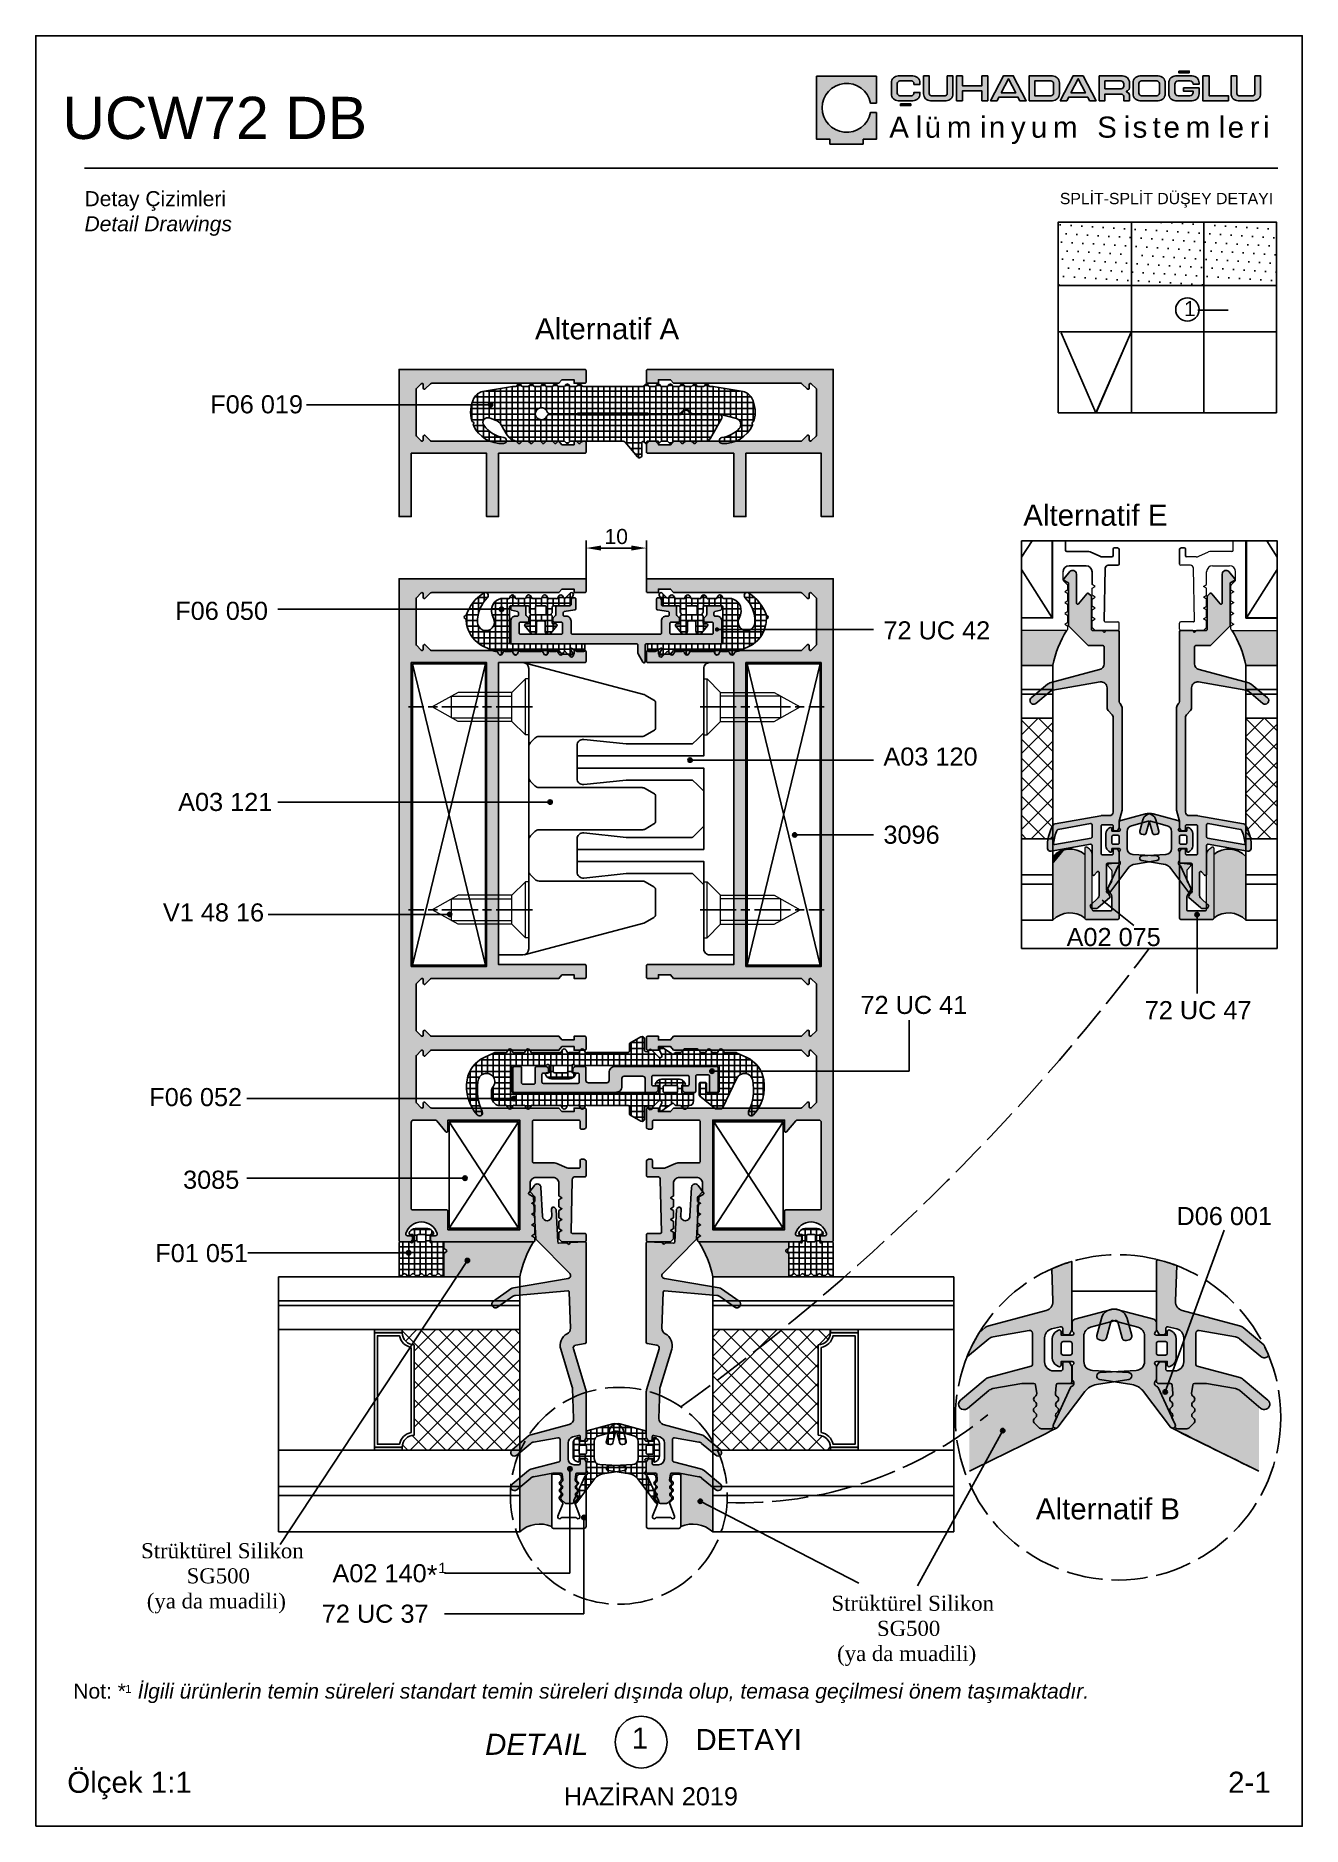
# Model space of a CAD drawing. Header units: millimetres. Extents: x -624 to 1947, y 11274 to 11571.
# Drawn here: x -623.6 to -413.6, y 11274.3 to 11571.3 of the extents above; entities that cross this region are included whole.
import ezdxf

# ---------------------------------------------------------------- set-up
doc = ezdxf.new("R2010")
doc.units = ezdxf.units.MM
for name, pattern in [('AM_ISO02W050', [7.5, 6, -1.5]), ('AM_ISO08W050', [18, 12, -1.5, 3, -1.5]), ('AM_ISO08W050x2', [9, 6, -0.75, 1.5, -0.75])]:
    doc.linetypes.add(name, pattern=pattern)
for name, color, linetype in [('11', 11, 'Continuous'), ('AKSESUAR', 7, 'Continuous'), ('aksesuar_k', 7, 'Continuous'), ('ALUMINIUM', 30, 'Continuous'), ('AM_7N', 4, 'AM_ISO08W050'), ('Antet', 7, 'Continuous'), ('FITIL', 11, 'Continuous'), ('fitiller_k', 11, 'Continuous'), ('kesit_k', 7, 'Continuous'), ('Layer1', 7, 'Continuous'), ('mennteşe_k', 5, 'Continuous'), ('yazı_numara_k', 11, 'Continuous')]:
    doc.layers.add(name, color=color, linetype=linetype)
doc.styles.get("Standard").update_dxf_attribs({"font": 'arial.ttf'})
doc.dimstyles.new('ISO-25', dxfattribs={"dimtxt": 2.5, "dimasz": 2.5, "dimexe": 1.25, "dimexo": 0.625, "dimtad": 1, "dimtxsty": 'Standard', "dimcen": 2.5, "dimadec": 0, "dimazin": 0, "dimtfac": 1, "dimtmove": 0, "dimatfit": 3, "dimfxl": 1, "dimarcsym": 0})
pattern_1 = [(0, (-556.9538, -1356.8692), (0, 0.9525), []), (90, (-556.9538, -1356.8692), (-0.9525, 1e-16), [])]

msp = doc.modelspace()

# ---------------------------------------------------------------- texts
at = {"layer": 'Antet', "color": 1, "linetype": 'Continuous'}
msp.add_text('*', height=3.25, dxfattribs=at).set_placement((-558.721, 11314.359))
at = {"layer": 'Antet', "attachment_point": 1}
for s, insert, char_height in [('{     UCW72 DB }', (-632.726, 11561.189), 7), ('{\\fArial|b0|i0|c162|p34;SPLİT-SPLİT DÜŞEY DETAYI          }', (-453.738, 11545.249), 1.875), ('{1}', (-433.154, 11527.298), 2.5), ('{\\fArial|b0|i0|c162|p34;Alternatif A         }', (-540.773, 11524.45), 3.5), ('{\\fArial|b0|i0|c162|p34;Alternatif E        }', (-459.803, 11493.532), 3.5), ('{\\fArial|b0|i0|c162|p34;Alternatif B         }', (-457.714, 11328.696), 3.5), ('{Not: *  \\fArial|b0|i1|c0|p34;İlgili ürünlerin temin süreleri standart temin süreleri dışında olup, temasa geçilmesi önem taşımaktadır.}', (-617.347, 11297.97), 2.5), ('{\\fArial|b0|i0|c0|p0;1}', (-608.716, 11297.737), 1.3227)]:
    msp.add_mtext(s, dxfattribs=dict(at, insert=insert, char_height=char_height))
at = {"layer": 'Antet', "char_height": 3, "attachment_point": 1}
for s, insert, width in [('{\\fArial|b0|i0|c162|p34;F06 019}', (-594.621, 11511.675), 32.13086), ('{F06 050}', (-600.428, 11477.414), 32.13086), ('{\\fArial|b0|i0|c162|p34;72 UC 42}', (-482.991, 11474.175), 32.13086), ('A0{\\fArial|b0|i0|c162|p34;3} 120', (-482.991, 11453.243), 32.13086), ('A0{\\fArial|b0|i0|c162|p34;3} 121', (-599.946, 11445.714), 32.13086), ('{\\fArial|b0|i0|c162|p34;3096}', (-482.991, 11440.278), 32.13086), ('{V1 48 16}', (-602.471, 11427.386), 32.13086), ('{\\fArial|b0|i0|c162|p34;72 UC 41}', (-486.798, 11412.043), 32.13086), ('{F06 052}', (-604.725, 11396.75), 32.13086), ('{\\fArial|b0|i0|c162|p34;3085}', (-599.13, 11383.046), 32.13086), ('{\\fArial|b0|i0|c162|p34;D06 001}', (-434.391, 11377.02), 192.06048), ('F01 051', (-603.738, 11370.872), 32.13086), ('{\\fArial|b0|i0|c162|p34;A02 140}', (-574.353, 11317.766), 32.13086), ('{\\fArial|b0|i0|c162|p34;72 UC 37}', (-576.129, 11311.052), 32.13086)]:
    msp.add_mtext(s, dxfattribs=dict(at, insert=insert, width=width))
at = {"layer": 'Antet', "color": 1, "insert": (-556.791, 11317.997), "char_height": 1.71951, "attachment_point": 1}
msp.add_mtext('{\\fArial|b0|i0|c0|p0;1}', dxfattribs=at)
at = {"layer": 'yazı_numara_k'}
for s, insert, char_height, attachment_point in [('{\\fArial|b0|i0|c162|p34;\\H0.8333x;Detay Çizimleri\\P\\fArial|b0|i1|c162|p34;Detail Drawings\\fArial|b0|i0|c162|p34; \\H1.2x;         }', (-615.478, 11545.536), 3, 1), ('{\\fArial|b0|i0|c162|p34;Ölçek 1:1}', (-618.334, 11283.34), 3.5, 1), ('{\\fArial|b0|i0|c162|p34;2\\fArial|b0|i0|c0|p34;-\\fArial|b0|i0|c162|p34;1}', (-418.766, 11283.34), 3.5, 3)]:
    msp.add_mtext(s, dxfattribs=dict(at, insert=insert, char_height=char_height, attachment_point=attachment_point))
at = {"layer": 'yazı_numara_k', "color": 0, "char_height": 2.5, "width": 39.06815, "attachment_point": 1}
for insert in [(-606.09, 11321.252), (-491.615, 11312.539)]:
    msp.add_mtext('{\\fTimes New Roman|b0|i0|c162|p18;Strüktürel Silikon\\P        SG500\\P (ya da muadili)}', dxfattribs=dict(at, insert=insert))
at = {"layer": 'yazı_numara_k', "color": 0, "char_height": 3.5, "attachment_point": 1}
for s, insert in [('{\\fArial|b0|i1|c162|p34;DETAIL}', (-549.047, 11289.637)), ('{\\fArial|b0|i0|c162|p34; 1}', (-526.084, 11290.658)), ('\\fArial Tur|b0|i0|c162|p34;DETAYI', (-514.169, 11290.425))]:
    msp.add_mtext(s, dxfattribs=dict(at, insert=insert))
at = {"layer": 'yazı_numara_k', "insert": (-419.545, 11280.758), "char_height": 3, "width": 204.00546, "attachment_point": 3}
msp.add_mtext('{\\pxqc;HAZİRAN 2019}', dxfattribs=at)

# ---------------------------------------------------------------- blocks, each defined once
blk = doc.blocks.new('logo')
at = {"layer": 'Antet'}
h = blk.add_hatch(color=255, dxfattribs=at)
h.paths.add_polyline_path([(-430211.64, 79968.64, -0.414214), (-430211.2, 79969.07), (-430209.3, 79969.07, -0.414214), (-430208.87, 79968.64), (-430208.87, 79968.51), (-430207.89, 79968.51), (-430207.89, 79968.77, 0.414214), (-430209.03, 79969.91), (-430211.48, 79969.91, 0.414214), (-430212.62, 79968.77), (-430212.62, 79966.93, 0.414214), (-430211.48, 79965.79), (-430209.03, 79965.79, 0.414214), (-430207.89, 79966.93), (-430207.89, 79967.18), (-430208.87, 79967.18), (-430208.87, 79967.06, -0.414214), (-430209.3, 79966.63), (-430211.2, 79966.63, -0.414214), (-430211.64, 79967.06)])
h.paths.add_polyline_path([(-430211.12, 79965.27), (-430211.12, 79964.98), (-430209.39, 79964.98), (-430209.39, 79965.27)])
h.paths.add_polyline_path([(-430203.54, 79965.79, 0.414214), (-430202.4, 79966.93), (-430202.4, 79969.91), (-430203.36, 79969.91), (-430203.36, 79966.97, -0.414214), (-430203.7, 79966.63), (-430205.98, 79966.63, -0.414214), (-430206.33, 79966.97), (-430206.33, 79969.91), (-430207.28, 79969.91), (-430207.28, 79966.93, 0.414214), (-430206.14, 79965.79)])
h.paths.add_polyline_path([(-430200.82, 79967.43), (-430197.61, 79967.43), (-430197.61, 79965.79), (-430196.63, 79965.79), (-430196.63, 79969.91), (-430197.61, 79969.91), (-430197.61, 79968.27), (-430200.82, 79968.27), (-430200.82, 79969.91), (-430201.8, 79969.91), (-430201.8, 79965.79), (-430200.82, 79965.79)])
h.paths.add_polyline_path([(-430196.17, 79965.79), (-430195.09, 79965.79), (-430194.79, 79966.39), (-430191.63, 79966.39), (-430191.32, 79965.79), (-430190.25, 79965.79), (-430192.39, 79969.93), (-430194.02, 79969.93)])
h.paths.add_polyline_path([(-430194.41, 79967.1), (-430193.21, 79969.43), (-430192, 79967.1)], flags=16)
h.paths.add_polyline_path([(-430189.78, 79965.79), (-430185.9, 79965.79, 0.414214), (-430184.76, 79966.93), (-430184.76, 79968.77, 0.414214), (-430185.9, 79969.91), (-430189.78, 79969.91)])
h.paths.add_polyline_path([(-430188.83, 79969.07), (-430186.15, 79969.07, -0.414214), (-430185.71, 79968.64), (-430185.71, 79967.06, -0.414214), (-430186.15, 79966.63), (-430188.83, 79966.63)], flags=16)
h.paths.add_polyline_path([(-430183.21, 79966.39), (-430180.06, 79966.39), (-430179.75, 79965.79), (-430178.67, 79965.79), (-430180.82, 79969.93), (-430182.45, 79969.93), (-430184.6, 79965.79), (-430183.52, 79965.79)])
h.paths.add_polyline_path([(-430182.84, 79967.1), (-430181.63, 79969.43), (-430180.43, 79967.1)], flags=16)
h.paths.add_polyline_path([(-430177.2, 79966.9), (-430174.52, 79966.9, -0.414214), (-430174.08, 79966.47), (-430174.08, 79965.79), (-430173.13, 79965.79), (-430173.13, 79966.73, 0.203358), (-430173.26, 79967.04, 0.098259), (-430173.64, 79967.28), (-430173.64, 79967.38, 0.058399), (-430173.32, 79967.55, 0.246853), (-430173.13, 79967.91), (-430173.13, 79968.77, 0.414214), (-430174.27, 79969.91), (-430178.15, 79969.91), (-430178.15, 79965.79), (-430177.2, 79965.79)])
h.paths.add_polyline_path([(-430177.2, 79967.77), (-430177.2, 79969.07), (-430174.55, 79969.07, -0.414214), (-430174.08, 79968.61), (-430174.08, 79968.2, -0.414214), (-430174.52, 79967.77)], flags=16)
h.paths.add_polyline_path([(-430168.35, 79965.79, 0.414214), (-430167.21, 79966.93), (-430167.21, 79968.77, 0.414214), (-430168.35, 79969.91), (-430171.39, 79969.91, 0.414214), (-430172.52, 79968.77), (-430172.52, 79966.93, 0.414214), (-430171.39, 79965.79)])
h.paths.add_polyline_path([(-430171.14, 79966.63, -0.414214), (-430171.57, 79967.06), (-430171.57, 79968.64, -0.414214), (-430171.14, 79969.07), (-430168.6, 79969.07, -0.414214), (-430168.16, 79968.64), (-430168.16, 79967.06, -0.414214), (-430168.6, 79966.63)], flags=16)
h.paths.add_polyline_path([(-430165.47, 79965.79), (-430162.72, 79965.79, 0.414214), (-430161.58, 79966.93), (-430161.58, 79967.93), (-430164.15, 79967.93), (-430164.15, 79967.38), (-430162.56, 79967.38), (-430162.56, 79967.18, -0.414214), (-430163.11, 79966.63), (-430165.07, 79966.63, -0.414214), (-430165.62, 79967.18), (-430165.62, 79968.52, -0.414214), (-430165.07, 79969.07), (-430163.11, 79969.07, -0.407741), (-430162.56, 79968.53), (-430161.58, 79968.53), (-430161.58, 79968.77, 0.414214), (-430162.72, 79969.91), (-430165.47, 79969.91, 0.414214), (-430166.6, 79968.77), (-430166.6, 79966.93, 0.414214)])
h.paths.add_polyline_path([(-430163.23, 79970.43), (-430163.23, 79970.72), (-430164.96, 79970.72), (-430164.96, 79970.43)])
h.paths.add_polyline_path([(-430156.73, 79965.79), (-430156.73, 79966.63), (-430159.92, 79966.63), (-430159.92, 79969.91), (-430160.97, 79969.91), (-430160.97, 79965.79)])
h.paths.add_polyline_path([(-430155.32, 79966.97), (-430155.32, 79969.91), (-430156.27, 79969.91), (-430156.27, 79966.93, 0.414214), (-430155.13, 79965.79), (-430152.53, 79965.79, 0.414214), (-430151.39, 79966.93), (-430151.39, 79969.91), (-430152.34, 79969.91), (-430152.34, 79966.97, -0.414214), (-430152.69, 79966.63), (-430154.97, 79966.63, -0.414214)])
blk.add_hatch(color=255, dxfattribs=at).paths.add_polyline_path([(-430216.08, 79965.4), (-430215.09, 79965.4), (-430215.09, 79969.85), (-430225.03, 79969.85), (-430225.03, 79959.39), (-430222.81, 79959.39), (-430222.81, 79958.6), (-430217.31, 79958.6), (-430217.31, 79959.39), (-430215.09, 79959.39), (-430215.09, 79963.83), (-430216.08, 79963.83, -10.235635)])
at = {"layer": 'Antet', "color": 255}
for points in [[(-430164.96, 79970.72), (-430164.96, 79970.43), (-430163.23, 79970.43), (-430163.23, 79970.72)], [(-430200.82, 79969.91), (-430200.82, 79968.27), (-430197.61, 79968.27), (-430197.61, 79969.91), (-430196.63, 79969.91), (-430196.63, 79965.79), (-430197.61, 79965.79), (-430197.61, 79967.43), (-430200.82, 79967.43), (-430200.82, 79965.79), (-430201.8, 79965.79), (-430201.8, 79969.91)], [(-430195.09, 79965.79), (-430194.79, 79966.39), (-430191.63, 79966.39), (-430191.32, 79965.79), (-430190.25, 79965.79), (-430192.39, 79969.93), (-430194.02, 79969.93), (-430196.17, 79965.79)], [(-430194.41, 79967.1), (-430192, 79967.1), (-430193.21, 79969.43)], [(-430183.52, 79965.79), (-430183.21, 79966.39), (-430180.06, 79966.39), (-430179.75, 79965.79), (-430178.67, 79965.79), (-430180.82, 79969.93), (-430182.45, 79969.93), (-430184.6, 79965.79)], [(-430182.84, 79967.1), (-430180.43, 79967.1), (-430181.63, 79969.43)], [(-430160.97, 79969.91), (-430160.97, 79965.79), (-430156.73, 79965.79), (-430156.73, 79966.63), (-430159.92, 79966.63), (-430159.92, 79969.91)], [(-430211.12, 79965.27), (-430211.12, 79964.98), (-430209.39, 79964.98), (-430209.39, 79965.27)]]:
    blk.add_lwpolyline(points, close=True, dxfattribs=at)
for points in [[(-430217.31, 79959.39), (-430217.31, 79958.6), (-430222.81, 79958.6), (-430222.81, 79959.39), (-430225.03, 79959.39), (-430225.03, 79969.85), (-430215.09, 79969.85), (-430215.09, 79965.4), (-430216.08, 79965.4, 10.235635), (-430216.08, 79963.83), (-430215.09, 79963.83), (-430215.09, 79959.39)], [(-430211.2, 79966.63, -0.414214), (-430211.64, 79967.06), (-430211.64, 79968.64, -0.414214), (-430211.2, 79969.07), (-430209.3, 79969.07, -0.414214), (-430208.87, 79968.64), (-430208.87, 79968.51), (-430207.89, 79968.51), (-430207.89, 79968.77, 0.414214), (-430209.03, 79969.91), (-430211.48, 79969.91, 0.414214), (-430212.62, 79968.77), (-430212.62, 79966.93, 0.414214), (-430211.48, 79965.79), (-430209.03, 79965.79, 0.414214), (-430207.89, 79966.93), (-430207.89, 79967.18), (-430208.87, 79967.18), (-430208.87, 79967.06, -0.414214), (-430209.3, 79966.63)], [(-430203.7, 79966.63), (-430205.98, 79966.63, -0.414214), (-430206.33, 79966.97), (-430206.33, 79969.91), (-430207.28, 79969.91), (-430207.28, 79966.93, 0.414214), (-430206.14, 79965.79), (-430203.54, 79965.79, 0.414214), (-430202.4, 79966.93), (-430202.4, 79969.91), (-430203.36, 79969.91), (-430203.36, 79966.97, -0.414214)], [(-430189.78, 79965.79), (-430189.78, 79969.91), (-430185.9, 79969.91, -0.414214), (-430184.76, 79968.77), (-430184.76, 79966.93, -0.414214), (-430185.9, 79965.79)], [(-430185.71, 79968.64, 0.414214), (-430186.15, 79969.07), (-430188.83, 79969.07), (-430188.83, 79966.63), (-430186.15, 79966.63, 0.414214), (-430185.71, 79967.06)], [(-430173.13, 79966.73), (-430173.13, 79965.79), (-430174.08, 79965.79), (-430174.08, 79966.47, 0.414214), (-430174.52, 79966.9), (-430177.2, 79966.9), (-430177.2, 79965.79), (-430178.15, 79965.79), (-430178.15, 79969.91), (-430174.27, 79969.91, -0.414214), (-430173.13, 79968.77), (-430173.13, 79967.91, -0.246853), (-430173.32, 79967.55, -0.058399), (-430173.64, 79967.38), (-430173.64, 79967.28, -0.098259), (-430173.26, 79967.04, -0.203358)], [(-430174.55, 79969.07, -0.414214), (-430174.08, 79968.61), (-430174.08, 79968.2, -0.414214), (-430174.52, 79967.77), (-430177.2, 79967.77), (-430177.2, 79969.07)], [(-430168.35, 79965.79), (-430171.39, 79965.79, -0.414214), (-430172.52, 79966.93), (-430172.52, 79968.77, -0.414214), (-430171.39, 79969.91), (-430168.35, 79969.91, -0.414214), (-430167.21, 79968.77), (-430167.21, 79966.93, -0.414214)], [(-430168.16, 79968.64), (-430168.16, 79967.06, -0.414214), (-430168.6, 79966.63), (-430171.14, 79966.63, -0.414214), (-430171.57, 79967.06), (-430171.57, 79968.64, -0.414214), (-430171.14, 79969.07), (-430168.6, 79969.07, -0.414214)], [(-430162.56, 79967.18), (-430162.56, 79967.38), (-430164.15, 79967.38), (-430164.15, 79967.93), (-430161.58, 79967.93), (-430161.58, 79966.93, -0.414214), (-430162.72, 79965.79), (-430165.47, 79965.79, -0.414214), (-430166.6, 79966.93), (-430166.6, 79968.77, -0.414214), (-430165.47, 79969.91), (-430162.72, 79969.91, -0.414214), (-430161.58, 79968.77), (-430161.58, 79968.53), (-430162.56, 79968.53, 0.407741), (-430163.11, 79969.07), (-430165.07, 79969.07, 0.414214), (-430165.62, 79968.52), (-430165.62, 79967.18, 0.414214), (-430165.07, 79966.63), (-430163.11, 79966.63, 0.414214)], [(-430155.13, 79965.79), (-430152.53, 79965.79, 0.414214), (-430151.39, 79966.93), (-430151.39, 79969.91), (-430152.34, 79969.91), (-430152.34, 79966.97, -0.414214), (-430152.69, 79966.63), (-430154.97, 79966.63, -0.414214), (-430155.32, 79966.97), (-430155.32, 79969.91), (-430156.27, 79969.91), (-430156.27, 79966.93, 0.414214)]]:
    blk.add_lwpolyline(points, format="xyb", close=True, dxfattribs=at)
at = {"layer": 'Antet', "color": 255, "insert": (-430212.96, 79963.16), "char_height": 3.5, "attachment_point": 1}
blk.add_mtext('{\\fArial|b0|i0|c162|p34;\\T1.35;Alüminyum Sistemleri}', dxfattribs=at)
blk = doc.blocks.new('CAM5V')
at = {"linetype": 'Continuous'}
for points in [[(941.47, -529.89), (941.47, -534.48), (940.97, -534.48), (940.97, -529.89)], [(941.47, -529.89), (941.47, -534.48), (940.97, -534.48), (940.97, -529.89)], [(941.47, -529.89), (941.47, -534.48), (940.97, -534.48), (940.97, -529.89)], [(960.47, -529.89), (960.47, -534.48), (960.97, -534.48), (960.97, -529.89)], [(960.47, -529.89), (960.47, -534.48), (960.97, -534.48), (960.97, -529.89)], [(960.47, -529.89), (960.47, -534.48), (960.97, -534.48), (960.97, -529.89)]]:
    blk.add_hatch(color=4, dxfattribs=at).paths.add_polyline_path(points)
at = {"color": 4}
for p, q in [((927.45, -513.99), (927.45, -553.99)), ((927.45, -513.99), (969.73, -513.99)), ((927.45, -513.99), (927.45, -553.99)), ((927.45, -513.99), (969.73, -513.99)), ((927.45, -513.99), (927.45, -553.99)), ((927.45, -513.99), (969.73, -513.99)), ((933.45, -553.99), (933.45, -513.99)), ((933.45, -553.99), (933.45, -513.99)), ((933.45, -553.99), (933.45, -513.99)), ((934.97, -553.99), (934.97, -513.99)), ((934.97, -553.99), (934.97, -513.99)), ((934.97, -553.99), (934.97, -513.99)), ((940.97, -553.99), (940.97, -513.99)), ((940.97, -553.99), (940.97, -513.99)), ((940.97, -553.99), (940.97, -513.99)), ((960.97, -553.99), (960.97, -513.99)), ((960.97, -553.99), (960.97, -513.99)), ((960.97, -553.99), (960.97, -513.99)), ((964.97, -553.99), (964.97, -513.99)), ((964.97, -553.99), (964.97, -513.99)), ((964.97, -553.99), (964.97, -513.99)), ((965.73, -553.99), (965.73, -513.99)), ((965.73, -553.99), (965.73, -513.99)), ((965.73, -553.99), (965.73, -513.99)), ((969.73, -553.99), (969.73, -513.99)), ((969.73, -553.99), (969.73, -513.99)), ((969.73, -553.99), (969.73, -513.99)), ((927.45, -553.99), (969.73, -553.99)), ((927.45, -553.99), (969.73, -553.99)), ((927.45, -553.99), (969.73, -553.99))]:
    blk.add_line(p, q, dxfattribs=at)
for points in [[(941.47, -529.89), (941.47, -534.48), (940.97, -534.48), (940.97, -529.89)], [(941.47, -529.89), (941.47, -534.48), (940.97, -534.48), (940.97, -529.89)], [(941.47, -529.89), (941.47, -534.48), (940.97, -534.48), (940.97, -529.89)], [(960.47, -529.89), (960.47, -534.49), (960.97, -534.49), (960.97, -529.89)], [(960.47, -529.89), (960.47, -534.48), (960.97, -534.48), (960.97, -529.89)], [(960.47, -529.89), (960.47, -534.49), (960.97, -534.49), (960.97, -529.89)], [(960.47, -529.89), (960.47, -534.48), (960.97, -534.48), (960.97, -529.89)], [(960.47, -529.89), (960.47, -534.49), (960.97, -534.49), (960.97, -529.89)], [(960.47, -529.89), (960.47, -534.48), (960.97, -534.48), (960.97, -529.89)]]:
    blk.add_lwpolyline(points, close=True, dxfattribs=at)
for points in [[(958.47, -536.49, -0.414214), (960.47, -534.49), (960.47, -529.89), (941.47, -529.89), (941.47, -534.49, -0.414214), (943.47, -536.49)], [(958.47, -536.49, -0.414214), (960.47, -534.49), (960.47, -529.89), (941.47, -529.89), (941.47, -534.49, -0.414214), (943.47, -536.49)], [(958.47, -536.49, -0.414214), (960.47, -534.49), (960.47, -529.89), (941.47, -529.89), (941.47, -534.49, -0.414214), (943.47, -536.49)], [(958.02, -535.99, -0.300614), (959.97, -534.04), (959.97, -530.39), (941.97, -530.39), (941.97, -534.04, -0.300614), (943.92, -535.99)], [(958.02, -535.99, -0.300614), (959.97, -534.04), (959.97, -530.39), (941.97, -530.39), (941.97, -534.04, -0.300614), (943.92, -535.99)], [(958.02, -535.99, -0.300614), (959.97, -534.04), (959.97, -530.39), (941.97, -530.39), (941.97, -534.04, -0.300614), (943.92, -535.99)]]:
    blk.add_lwpolyline(points, format="xyb", close=True, dxfattribs=at)
blk = doc.blocks.new('CAM5V Trim')
at = {"linetype": 'Continuous'}
for points in [[(941.47, -529.89), (941.47, -534.48), (940.97, -534.48), (940.97, -529.89)], [(941.47, -529.89), (941.47, -534.48), (940.97, -534.48), (940.97, -529.89)], [(941.47, -529.89), (941.47, -534.48), (940.97, -534.48), (940.97, -529.89)], [(960.47, -529.89), (960.47, -534.48), (960.97, -534.48), (960.97, -529.89)], [(960.47, -529.89), (960.47, -534.48), (960.97, -534.48), (960.97, -529.89)], [(960.47, -529.89), (960.47, -534.48), (960.97, -534.48), (960.97, -529.89)]]:
    blk.add_hatch(color=4, dxfattribs=at).paths.add_polyline_path(points)
at = {"color": 4}
for p, q in [((927.45, -513.99), (927.45, -553.99)), ((927.45, -513.99), (951.28, -513.99)), ((927.45, -513.99), (927.45, -553.99)), ((927.45, -513.99), (951.28, -513.99)), ((927.45, -513.99), (927.45, -553.99)), ((927.45, -513.99), (969.73, -513.99)), ((933.45, -553.99), (933.45, -513.99)), ((933.45, -553.99), (933.45, -513.99)), ((933.45, -553.99), (933.45, -513.99)), ((934.97, -553.99), (934.97, -513.99)), ((934.97, -553.99), (934.97, -513.99)), ((934.97, -553.99), (934.97, -513.99)), ((940.97, -553.99), (940.97, -513.99)), ((940.97, -553.99), (940.97, -513.99)), ((940.97, -553.99), (940.97, -513.99)), ((960.97, -553.99), (960.97, -513.99)), ((960.97, -553.99), (960.97, -513.99)), ((960.97, -553.99), (960.97, -513.99)), ((964.97, -553.99), (964.97, -513.99)), ((964.97, -553.99), (964.97, -513.99)), ((964.97, -553.99), (964.97, -513.99)), ((965.73, -553.99), (965.73, -513.99)), ((965.73, -553.99), (965.73, -513.99)), ((965.73, -553.99), (965.73, -513.99)), ((969.73, -553.99), (969.73, -513.99)), ((969.73, -553.99), (969.73, -521.65)), ((969.73, -553.99), (969.73, -521.65)), ((927.45, -553.99), (969.73, -553.99)), ((927.45, -553.99), (969.73, -553.99)), ((927.45, -553.99), (969.73, -553.99))]:
    blk.add_line(p, q, dxfattribs=at)
for points in [[(941.47, -529.89), (941.47, -534.48), (940.97, -534.48), (940.97, -529.89)], [(941.47, -529.89), (941.47, -534.48), (940.97, -534.48), (940.97, -529.89)], [(941.47, -529.89), (941.47, -534.48), (940.97, -534.48), (940.97, -529.89)], [(960.47, -529.89), (960.47, -534.49), (960.97, -534.49), (960.97, -529.89)], [(960.47, -529.89), (960.47, -534.48), (960.97, -534.48), (960.97, -529.89)], [(960.47, -529.89), (960.47, -534.49), (960.97, -534.49), (960.97, -529.89)], [(960.47, -529.89), (960.47, -534.48), (960.97, -534.48), (960.97, -529.89)], [(960.47, -529.89), (960.47, -534.49), (960.97, -534.49), (960.97, -529.89)], [(960.47, -529.89), (960.47, -534.48), (960.97, -534.48), (960.97, -529.89)]]:
    blk.add_lwpolyline(points, close=True, dxfattribs=at)
for points in [[(958.47, -536.49, -0.414214), (960.47, -534.49), (960.47, -529.89), (941.47, -529.89), (941.47, -534.49, -0.414214), (943.47, -536.49)], [(958.47, -536.49, -0.414214), (960.47, -534.49), (960.47, -529.89), (941.47, -529.89), (941.47, -534.49, -0.414214), (943.47, -536.49)], [(958.47, -536.49, -0.414214), (960.47, -534.49), (960.47, -529.89), (941.47, -529.89), (941.47, -534.49, -0.414214), (943.47, -536.49)], [(958.02, -535.99, -0.300614), (959.97, -534.04), (959.97, -530.39), (941.97, -530.39), (941.97, -534.04, -0.300614), (943.92, -535.99)], [(958.02, -535.99, -0.300614), (959.97, -534.04), (959.97, -530.39), (941.97, -530.39), (941.97, -534.04, -0.300614), (943.92, -535.99)], [(958.02, -535.99, -0.300614), (959.97, -534.04), (959.97, -530.39), (941.97, -530.39), (941.97, -534.04, -0.300614), (943.92, -535.99)]]:
    blk.add_lwpolyline(points, format="xyb", close=True, dxfattribs=at)
blk = doc.blocks.new('CAM5V.A')
at = {"color": 4}
for p, q in [((927.45, -548.8), (927.45, -553.99)), ((927.45, -548.8), (927.45, -553.99)), ((927.45, -548.8), (927.45, -553.99)), ((933.45, -553.99), (933.45, -548.8)), ((933.45, -553.99), (933.45, -548.8)), ((933.45, -553.99), (933.45, -548.8)), ((934.97, -553.99), (934.97, -548.8)), ((934.97, -553.99), (934.97, -548.8)), ((934.97, -553.99), (934.97, -548.8)), ((940.97, -553.99), (940.97, -548.8)), ((940.97, -553.99), (940.97, -548.8)), ((940.97, -553.99), (940.97, -548.8)), ((960.97, -553.99), (960.97, -548.8)), ((960.97, -553.99), (960.97, -548.8)), ((960.97, -553.99), (960.97, -548.8)), ((964.97, -553.99), (964.97, -548.8)), ((964.97, -553.99), (964.97, -548.8)), ((964.97, -553.99), (964.97, -548.8)), ((965.73, -553.99), (965.73, -548.8)), ((965.73, -553.99), (965.73, -548.8)), ((965.73, -553.99), (965.73, -548.8)), ((969.73, -553.99), (969.73, -548.8)), ((969.73, -553.99), (969.73, -548.8)), ((969.73, -553.99), (969.73, -548.8)), ((927.45, -553.99), (969.73, -553.99)), ((927.45, -553.99), (969.73, -553.99)), ((927.45, -553.99), (969.73, -553.99))]:
    blk.add_line(p, q, dxfattribs=at)
blk = doc.blocks.new('ALTERNATİF A DET.')
h = blk.add_hatch(color=1)
h.paths.add_polyline_path([(-1033.98, 11246.16, 0.182676), (-1034.23, 11246.82, -0.182676), (-1034.48, 11247.49), (-1034.48, 11258.89, 0.414214), (-1034.68, 11259.09), (-1036.68, 11259.09), (-1036.98, 11258.79), (-1037.28, 11259.09), (-1038.88, 11259.09, -0.414214), (-1039.08, 11259.29), (-1039.08, 11264.69, 0.198912), (-1039.14, 11264.83), (-1039.54, 11265.23, 0.440011), (-1039.83, 11265.21), (-1041.23, 11263.55, -0.700208), (-1041.58, 11263.68), (-1041.58, 11268.47, 0.700208), (-1042.66, 11268.87), (-1043.63, 11267.71, 0.466308), (-1043.58, 11267.4), (-1042.98, 11267.06, -0.267949), (-1042.88, 11266.89), (-1042.88, 11259.97, 0.198912), (-1042.82, 11259.83), (-1039.63, 11256.64, 0.198912), (-1039.49, 11256.59), (-1037.18, 11256.59, -0.414214), (-1036.98, 11256.39), (-1036.98, 11253.59, -0.339454), (-1037.72, 11252.62), (-1045.96, 11250.41, 0.109518), (-1046.34, 11250.21), (-1049.06, 11247.93, 1), (-1048.29, 11247.01), (-1045.95, 11248.97, -0.131652), (-1045.48, 11249.19), (-1037.65, 11250.57, -0.466308), (-1036.48, 11249.59), (-1036.48, 11246.17, 0.198912), (-1036.33, 11245.82), (-1035.63, 11245.11, -0.198912), (-1035.48, 11244.76), (-1035.48, 11228.99, -0.414214), (-1036.08, 11228.39), (-1037.48, 11228.39, 0.043661), (-1037.51, 11228.38), (-1045.1, 11227.05, 0.218379), (-1045.44, 11226.81, 0.151343), (-1046.37, 11222.95, 0.446803), (-1045.78, 11222.49), (-1039.21, 11223.65, -0.466308), (-1038.98, 11223.45), (-1038.98, 11218.69, 0.668179), (-1038.64, 11218.54), (-1038.12, 11219.06, -0.668179), (-1037.78, 11218.92), (-1037.78, 11215.35, -0.214052), (-1038.11, 11214.6), (-1039.14, 11213.68, 0.68939), (-1038.88, 11212.99), (-1038.28, 11212.99, 0.183859), (-1038.01, 11213.09), (-1036.05, 11214.84, 0.35573), (-1036.01, 11215.09), (-1036.58, 11216.08), (-1036.58, 11220.29, -0.414214), (-1036.38, 11220.49), (-1034.68, 11220.49, 0.414214), (-1034.48, 11220.69), (-1034.48, 11222.34, 0.131652), (-1034.51, 11222.44), (-1034.71, 11222.79, 0.267949), (-1034.88, 11222.89), (-1035.28, 11222.89, 0.414214), (-1035.48, 11222.69), (-1035.48, 11222.09, -0.414214), (-1035.68, 11221.89), (-1037.28, 11221.89, -0.414214), (-1037.48, 11222.09), (-1037.48, 11226.69, -0.414214), (-1037.28, 11226.89), (-1035.68, 11226.89, -0.414214), (-1035.48, 11226.69), (-1035.48, 11226.09, 0.414214), (-1035.28, 11225.89), (-1034.88, 11225.89, 0.267949), (-1034.71, 11225.99), (-1034.51, 11226.33, 0.131652), (-1034.48, 11226.43), (-1034.48, 11227.46), (-1033.99, 11229.3, 0.065543), (-1033.98, 11229.35)])
h.paths.add_polyline_path([(-1039.21, 11227.07, -0.466308), (-1038.98, 11226.87), (-1038.98, 11224.88, -0.36397), (-1039.14, 11224.68), (-1045.13, 11223.62, -0.490632), (-1045.36, 11223.84, -0.104759), (-1044.69, 11226.1)], flags=16)
h = blk.add_hatch(color=1)
h.paths.add_polyline_path([(-1024.98, 11229.35, 0.065543), (-1024.97, 11229.3), (-1024.48, 11227.46), (-1024.48, 11226.43, 0.131652), (-1024.45, 11226.33), (-1024.25, 11225.99, 0.267949), (-1024.08, 11225.89), (-1023.68, 11225.89, 0.414214), (-1023.48, 11226.09), (-1023.48, 11226.69, -0.414214), (-1023.28, 11226.89), (-1021.68, 11226.89, -0.414214), (-1021.48, 11226.69), (-1021.48, 11222.09, -0.414214), (-1021.68, 11221.89), (-1023.28, 11221.89, -0.414214), (-1023.48, 11222.09), (-1023.48, 11222.69, 0.414214), (-1023.68, 11222.89), (-1024.08, 11222.89, 0.267949), (-1024.25, 11222.79), (-1024.45, 11222.44, 0.131652), (-1024.48, 11222.34), (-1024.48, 11220.69, 0.414214), (-1024.28, 11220.49), (-1022.58, 11220.49, -0.414214), (-1022.38, 11220.29), (-1022.38, 11216.08), (-1022.95, 11215.09, 0.35573), (-1022.91, 11214.84), (-1020.95, 11213.09, 0.183859), (-1020.68, 11212.99), (-1020.08, 11212.99, 0.68939), (-1019.81, 11213.68), (-1020.84, 11214.6, -0.214052), (-1021.18, 11215.35), (-1021.18, 11218.92, -0.668179), (-1020.84, 11219.06), (-1020.32, 11218.54, 0.668179), (-1019.98, 11218.69), (-1019.98, 11223.45, -0.466308), (-1019.74, 11223.65), (-1013.18, 11222.49, 0.446803), (-1012.59, 11222.95, 0.151343), (-1013.52, 11226.81, 0.218379), (-1013.86, 11227.05), (-1021.44, 11228.38, 0.043661), (-1021.48, 11228.39), (-1022.88, 11228.39, -0.414214), (-1023.48, 11228.99), (-1023.48, 11244.76, -0.198912), (-1023.33, 11245.11), (-1022.63, 11245.82, 0.198912), (-1022.48, 11246.17), (-1022.48, 11249.59, -0.466308), (-1021.31, 11250.57), (-1013.47, 11249.19, -0.131652), (-1013, 11248.97), (-1010.66, 11247.01, 1), (-1009.89, 11247.93), (-1012.62, 11250.21, 0.109518), (-1013, 11250.41), (-1021.24, 11252.62, -0.339454), (-1021.98, 11253.59), (-1021.98, 11256.39, -0.414214), (-1021.78, 11256.59), (-1019.47, 11256.59, 0.198912), (-1019.33, 11256.64), (-1016.14, 11259.83, 0.198912), (-1016.08, 11259.97), (-1016.08, 11266.89, -0.267949), (-1015.98, 11267.06), (-1015.38, 11267.4, 0.466308), (-1015.33, 11267.71), (-1016.3, 11268.87, 0.700208), (-1017.38, 11268.47), (-1017.38, 11263.68, -0.700208), (-1017.73, 11263.55), (-1019.13, 11265.21, 0.440011), (-1019.42, 11265.23), (-1019.82, 11264.83, 0.198912), (-1019.88, 11264.69), (-1019.88, 11259.29, -0.414214), (-1020.08, 11259.09), (-1021.68, 11259.09), (-1021.98, 11258.79), (-1022.28, 11259.09), (-1024.28, 11259.09, 0.414214), (-1024.48, 11258.89), (-1024.48, 11247.49, -0.182676), (-1024.73, 11246.82, 0.182676), (-1024.98, 11246.16)])
h.paths.add_polyline_path([(-1019.74, 11227.07), (-1014.27, 11226.1, -0.104759), (-1013.6, 11223.84, -0.490632), (-1013.83, 11223.62), (-1019.81, 11224.68, -0.36397), (-1019.98, 11224.88), (-1019.98, 11226.87, -0.466308)], flags=16)
for points in [[(-1045.48, 11253.33, -0.090493), (-1043.18, 11259.13), (-1050.67, 11259.13), (-1050.67, 11253.33)], [(-1013.48, 11253.33, 0.090493), (-1015.78, 11259.13), (-1008.29, 11259.13), (-1008.29, 11253.33)], [(-1045.48, 11221.63), (-1045.48, 11220.32), (-1043.47, 11222.77, 0.15248)]]:
    blk.add_hatch(color=7).paths.add_polyline_path(points)
h = blk.add_hatch()
h.set_pattern_fill('ANSI37', color=256, scale=0.7, style=0)
h.paths.add_polyline_path([(-1045.48, 11226.74), (-1045.48, 11244.57), (-1050.67, 11244.57), (-1050.67, 11224.57), (-1046.27, 11224.57, -0.086939)])
h.paths.add_polyline_path([(-1045.48, 11224.57), (-1045.48, 11226.74, 0.086939), (-1046.27, 11224.57)], flags=16)
h = blk.add_hatch()
h.set_pattern_fill('ANSI37', color=256, scale=0.7, angle=180, style=0)
h.set_pattern_definition([(135, (-2058.958, 0), (1.5715448, 1.5715448), []), (45, (-2058.958, 0), (1.5715448, -1.5715448), [])])
h.paths.add_polyline_path([(-1013.48, 11226.74), (-1013.48, 11244.57), (-1008.29, 11244.57), (-1008.29, 11224.57), (-1012.68, 11224.57, 0.086939)])
h.paths.add_polyline_path([(-1013.48, 11224.57), (-1013.48, 11226.74, -0.086939), (-1012.68, 11224.57)], flags=16)
h = blk.add_hatch(color=24)
h.paths.add_polyline_path([(-1034.18, 11227.6), (-1030.11, 11228.69, -0.414214), (-1028.4, 11227.7), (-1027.89, 11225.82, -0.414214), (-1028.18, 11225.33), (-1028.47, 11225.25, -0.414214), (-1028.96, 11225.53), (-1029.43, 11227.32, 0.414214), (-1029.68, 11227.46), (-1032.44, 11226.72, 0.339454), (-1033.18, 11225.75), (-1033.18, 11222.94, 0.39896), (-1032.23, 11221.94), (-1028.26, 11221.73, -0.900404), (-1028.22, 11220.93), (-1031.77, 11220.37, 0.194002), (-1033.06, 11219.6), (-1036.04, 11215.65, -0.898151), (-1036.55, 11215.96), (-1034.66, 11220.05, -0.202229), (-1034.55, 11220.16, 0.56776), (-1034.41, 11220.83, -0.211717), (-1034.48, 11220.99), (-1034.48, 11222.39, -0.267949), (-1034.38, 11222.56, 0.767327), (-1034.48, 11222.94), (-1035.68, 11222.94), (-1035.68, 11222.54, -0.57735), (-1035.98, 11222.36), (-1036.18, 11222.48, -0.267949), (-1036.68, 11223.34), (-1036.68, 11225.43, -0.267949), (-1036.18, 11226.29), (-1035.98, 11226.41, -0.57735), (-1035.68, 11226.24), (-1035.68, 11225.84), (-1034.48, 11225.84, 0.767327), (-1034.38, 11226.21, -0.267949), (-1034.48, 11226.38), (-1034.48, 11227.21, -0.339454)])
h.paths.add_polyline_path([(-1035.48, 11223.64), (-1034.68, 11223.64, 0.414214), (-1034.48, 11223.84), (-1034.48, 11224.94, 0.414214), (-1034.68, 11225.14), (-1035.48, 11225.14, 0.414214), (-1035.68, 11224.94), (-1035.68, 11223.84, 0.414214)], flags=16)
h = blk.add_hatch(color=24)
h.paths.add_polyline_path([(-1024.78, 11227.6), (-1028.85, 11228.69, 0.414214), (-1030.56, 11227.7), (-1031.07, 11225.82, 0.414214), (-1030.78, 11225.33), (-1030.49, 11225.25, 0.414214), (-1030, 11225.53), (-1029.52, 11227.32, -0.414214), (-1029.28, 11227.46), (-1026.52, 11226.72, -0.339454), (-1025.78, 11225.75), (-1025.78, 11222.94, -0.39896), (-1026.73, 11221.94), (-1030.7, 11221.73, 0.900404), (-1030.74, 11220.93), (-1027.18, 11220.37, -0.194002), (-1025.9, 11219.6), (-1022.92, 11215.65, 0.898151), (-1022.41, 11215.96), (-1024.3, 11220.05, 0.202229), (-1024.41, 11220.16, -0.56776), (-1024.55, 11220.83, 0.211717), (-1024.48, 11220.99), (-1024.48, 11222.39, 0.267949), (-1024.58, 11222.56, -0.767327), (-1024.48, 11222.94), (-1023.28, 11222.94), (-1023.28, 11222.54, 0.57735), (-1022.98, 11222.36), (-1022.78, 11222.48, 0.267949), (-1022.28, 11223.34), (-1022.28, 11225.43, 0.267949), (-1022.78, 11226.29), (-1022.98, 11226.41, 0.57735), (-1023.28, 11226.24), (-1023.28, 11225.84), (-1024.48, 11225.84, -0.767327), (-1024.58, 11226.21, 0.267949), (-1024.48, 11226.38), (-1024.48, 11227.21, 0.339454)])
h.paths.add_polyline_path([(-1023.48, 11223.64), (-1024.28, 11223.64, -0.414214), (-1024.48, 11223.84), (-1024.48, 11224.94, -0.414214), (-1024.28, 11225.14), (-1023.48, 11225.14, -0.414214), (-1023.28, 11224.94), (-1023.28, 11223.84, -0.414214)], flags=16)
h = blk.add_hatch(color=7)
h.paths.add_polyline_path([(-1040.18, 11221.97, 0.230404), (-1043.47, 11222.77), (-1045.48, 11220.32), (-1045.48, 11211.05, -0.396824), (-1040.18, 11211.39)])
h.paths.add_polyline_path([(-1013.48, 11221.63, 0.396824), (-1018.78, 11221.97), (-1018.78, 11211.39, -0.396824), (-1013.48, 11211.05)])
at = {"layer": '11'}
for points in [[(-1039.86, 11223.15), (-1039.41, 11222.83, -0.244698), (-1038.98, 11222.01), (-1038.98, 11212.79, 0.414214), (-1038.78, 11212.59), (-1035.88, 11212.59, 0.414214), (-1035.68, 11212.79), (-1035.68, 11214.97, 0.131652), (-1035.71, 11215.07), (-1036.35, 11216.19, -0.267949), (-1036.35, 11216.39), (-1035.71, 11217.51, 0.131652), (-1035.68, 11217.61), (-1035.68, 11219.26, 0.189856), (-1035.73, 11219.39), (-1036.33, 11220.03, -0.624869), (-1036.2, 11220.36), (-1034.81, 11220.49, -0.440011), (-1034.48, 11220.19), (-1034.48, 11211.39, -0.414214), (-1034.68, 11211.19), (-1039.98, 11211.19, -0.414214), (-1040.18, 11211.39), (-1040.18, 11222.99, -0.606815)], [(-1019.09, 11223.15), (-1019.55, 11222.83, 0.244698), (-1019.98, 11222.01), (-1019.98, 11212.79, -0.414214), (-1020.18, 11212.59), (-1023.08, 11212.59, -0.414214), (-1023.28, 11212.79), (-1023.28, 11214.97, -0.131652), (-1023.25, 11215.07), (-1022.61, 11216.19, 0.267949), (-1022.61, 11216.39), (-1023.25, 11217.51, -0.131652), (-1023.28, 11217.61), (-1023.28, 11219.26, -0.189856), (-1023.23, 11219.39), (-1022.63, 11220.03, 0.624869), (-1022.76, 11220.36), (-1024.15, 11220.49, 0.440011), (-1024.48, 11220.19), (-1024.48, 11211.39, 0.414214), (-1024.28, 11211.19), (-1018.98, 11211.19, 0.414214), (-1018.78, 11211.39), (-1018.78, 11222.99, 0.606815)]]:
    blk.add_hatch(color=256, dxfattribs=at).paths.add_polyline_path(points)
at = {"color": 3}
for p, q in [((-1050.67, 11271.26), (-1048.93, 11273.98)), ((-1045.58, 11273.98), (-1045.58, 11261.23)), ((-1013.38, 11273.98), (-1013.38, 11261.23)), ((-1008.29, 11271.26), (-1010.02, 11273.98)), ((-1045.58, 11261.23), (-1050.67, 11269.2)), ((-1013.38, 11261.23), (-1008.29, 11269.2)), ((-1045.58, 11261.23), (-1050.67, 11261.23)), ((-1013.38, 11261.23), (-1008.29, 11261.23))]:
    blk.add_line(p, q, dxfattribs=at)
at = {"color": 0, "linetype": 'Continuous', "lineweight": 15}
for p, q in [((-1045.48, 11261.13), (-1045.48, 11273.98)), ((-1021.69, 11271.33), (-1023.28, 11271.33)), ((-1021.29, 11271.41), (-1019.65, 11272.14)), ((-1015.78, 11272.23), (-1019.24, 11272.23)), ((-1015.58, 11272.43), (-1015.58, 11273.98)), ((-1013.48, 11261.13), (-1013.48, 11273.98)), ((-1043.78, 11267.49), (-1043.78, 11268.83)), ((-1022.68, 11269.93), (-1024.28, 11269.93)), ((-1021.98, 11260.73), (-1022.18, 11269.44)), ((-1019.98, 11266.74), (-1019.98, 11268.83)), ((-1018.98, 11269.83), (-1016.18, 11269.83)), ((-1015.18, 11267.49), (-1015.18, 11268.83)), ((-1043.04, 11266.67), (-1043.72, 11267.35)), ((-1042.98, 11265.84), (-1043.48, 11265.53)), ((-1043.48, 11265.53), (-1042.98, 11265.22)), ((-1042.98, 11265.84), (-1042.98, 11266.53)), ((-1042.98, 11264.04), (-1042.98, 11265.22)), ((-1038.48, 11266.43), (-1038.98, 11266.74)), ((-1038.98, 11266.12), (-1038.48, 11266.43)), ((-1038.98, 11264.94), (-1038.98, 11266.12)), ((-1020.48, 11266.43), (-1019.98, 11266.74)), ((-1019.98, 11266.12), (-1020.48, 11266.43)), ((-1019.98, 11264.94), (-1019.98, 11266.12)), ((-1015.98, 11265.84), (-1015.98, 11266.53)), ((-1015.98, 11265.84), (-1015.48, 11265.53)), ((-1015.48, 11265.53), (-1015.98, 11265.22)), ((-1015.98, 11264.04), (-1015.98, 11265.22)), ((-1015.92, 11266.67), (-1015.24, 11267.35)), ((-1042.98, 11264.04), (-1043.48, 11263.73)), ((-1043.48, 11263.73), (-1042.98, 11263.42)), ((-1042.98, 11262.24), (-1043.48, 11261.93)), ((-1042.98, 11262.24), (-1042.98, 11263.42)), ((-1038.48, 11264.63), (-1038.98, 11264.94)), ((-1038.98, 11264.32), (-1038.48, 11264.63)), ((-1038.98, 11263.14), (-1038.98, 11264.32)), ((-1038.48, 11262.83), (-1038.98, 11263.14)), ((-1038.98, 11262.52), (-1038.48, 11262.83)), ((-1038.98, 11261.34), (-1038.98, 11262.52)), ((-1020.48, 11264.63), (-1019.98, 11264.94)), ((-1019.98, 11264.32), (-1020.48, 11264.63)), ((-1020.48, 11262.83), (-1019.98, 11263.14)), ((-1019.98, 11262.52), (-1020.48, 11262.83)), ((-1019.98, 11263.14), (-1019.98, 11264.32)), ((-1019.98, 11261.34), (-1019.98, 11262.52)), ((-1015.98, 11264.04), (-1015.48, 11263.73)), ((-1015.48, 11263.73), (-1015.98, 11263.42)), ((-1015.98, 11262.24), (-1015.98, 11263.42)), ((-1015.98, 11262.24), (-1015.48, 11261.93)), ((-1043.48, 11261.93), (-1042.98, 11261.62)), ((-1042.98, 11260.44), (-1043.48, 11260.13)), ((-1043.48, 11260.13), (-1042.98, 11259.82)), ((-1042.98, 11260.44), (-1042.98, 11261.62)), ((-1042.98, 11259.33), (-1042.98, 11259.82)), ((-1038.48, 11261.03), (-1038.98, 11261.34)), ((-1038.98, 11260.72), (-1038.48, 11261.03)), ((-1038.98, 11259.63), (-1038.98, 11260.72)), ((-1038.48, 11259.13), (-1038.98, 11259.63)), ((-1036.78, 11260.53), (-1034.68, 11260.53)), ((-1034.48, 11259.33), (-1034.48, 11260.33)), ((-1024.48, 11259.33), (-1024.48, 11260.33)), ((-1022.18, 11260.53), (-1024.28, 11260.53)), ((-1020.48, 11261.03), (-1019.98, 11261.34)), ((-1019.98, 11260.72), (-1020.48, 11261.03)), ((-1020.48, 11259.13), (-1019.98, 11259.63)), ((-1019.98, 11259.63), (-1019.98, 11260.72)), ((-1015.48, 11261.93), (-1015.98, 11261.62)), ((-1015.98, 11260.44), (-1015.98, 11261.62)), ((-1015.98, 11260.44), (-1015.48, 11260.13)), ((-1015.48, 11260.13), (-1015.98, 11259.82)), ((-1015.98, 11259.33), (-1015.98, 11259.82)), ((-1013.48, 11261.13), (-1008.29, 11261.13)), ((-1043.18, 11259.13), (-1050.67, 11259.13)), ((-1034.68, 11259.13), (-1038.48, 11259.13)), ((-1024.28, 11259.13), (-1020.48, 11259.13)), ((-1015.78, 11259.13), (-1008.29, 11259.13))]:
    blk.add_line(p, q, dxfattribs=at)
at = {"color": 3, "linetype": 'Continuous', "lineweight": 15}
for p, q in [((-1045.48, 11261.13), (-1050.67, 11261.13)), ((-1040.18, 11222.99), (-1040.18, 11211.39)), ((-1039.41, 11222.83), (-1039.86, 11223.15)), ((-1038.98, 11212.79), (-1038.98, 11222.01)), ((-1019.98, 11212.79), (-1019.98, 11222.01)), ((-1019.55, 11222.83), (-1019.09, 11223.15)), ((-1018.78, 11222.99), (-1018.78, 11211.39)), ((-1036.33, 11220.03), (-1035.73, 11219.39)), ((-1034.81, 11220.49), (-1036.2, 11220.36)), ((-1035.68, 11219.26), (-1035.68, 11217.61)), ((-1024.15, 11220.49), (-1022.76, 11220.36)), ((-1023.28, 11219.26), (-1023.28, 11217.61)), ((-1022.63, 11220.03), (-1023.23, 11219.39)), ((-1035.71, 11217.51), (-1036.35, 11216.39)), ((-1036.35, 11216.19), (-1035.71, 11215.07)), ((-1023.25, 11217.51), (-1022.61, 11216.39)), ((-1022.61, 11216.19), (-1023.25, 11215.07))]:
    blk.add_line(p, q, dxfattribs=at)
at = {"color": 0}
blk.add_lwpolyline([(-1050.67, 11273.98), (-1050.67, 11206.38), (-1008.29, 11206.38), (-1008.29, 11273.98)], close=True, dxfattribs=at)
at = {"color": 1}
for points in [[(-1034.68, 11259.09), (-1036.68, 11259.09), (-1036.98, 11258.79), (-1037.28, 11259.09), (-1038.88, 11259.09, -0.414214), (-1039.08, 11259.29), (-1039.08, 11264.69, 0.198912), (-1039.14, 11264.83), (-1039.54, 11265.23, 0.440011), (-1039.83, 11265.21), (-1041.23, 11263.55, -0.700208), (-1041.58, 11263.68), (-1041.58, 11268.47, 0.700208), (-1042.66, 11268.87), (-1043.63, 11267.71, 0.466308), (-1043.58, 11267.4), (-1042.98, 11267.06, -0.267949), (-1042.88, 11266.89), (-1042.88, 11259.97, 0.198912), (-1042.82, 11259.83), (-1039.63, 11256.64, 0.198912), (-1039.49, 11256.59), (-1037.18, 11256.59, -0.414214), (-1036.98, 11256.39), (-1036.98, 11253.59, -0.339454), (-1037.72, 11252.62), (-1045.96, 11250.41, 0.109518), (-1046.34, 11250.21), (-1049.06, 11247.93, 1), (-1048.29, 11247.01), (-1045.95, 11248.97, -0.131652), (-1045.48, 11249.19), (-1037.65, 11250.57, -0.466308), (-1036.48, 11249.59), (-1036.48, 11246.17, 0.198912), (-1036.33, 11245.82), (-1035.63, 11245.11, -0.198912), (-1035.48, 11244.76), (-1035.48, 11228.99, -0.414214), (-1036.08, 11228.39), (-1037.48, 11228.39, 0.043661), (-1037.51, 11228.38), (-1045.1, 11227.05, 0.218379), (-1045.44, 11226.81, 0.151343), (-1046.37, 11222.95, 0.446803), (-1045.78, 11222.49), (-1039.21, 11223.65, -0.466308), (-1038.98, 11223.45), (-1038.98, 11218.69, 0.668179), (-1038.64, 11218.54), (-1038.12, 11219.06, -0.668179), (-1037.78, 11218.92), (-1037.78, 11215.35, -0.214052), (-1038.11, 11214.6), (-1039.14, 11213.68, 0.68939), (-1038.88, 11212.99), (-1038.28, 11212.99, 0.183859), (-1038.01, 11213.09), (-1036.05, 11214.84, 0.35573), (-1036.01, 11215.09), (-1036.55, 11216.03, -0.131652), (-1036.58, 11216.13), (-1036.58, 11220.29, -0.414214), (-1036.38, 11220.49), (-1034.68, 11220.49, 0.414214), (-1034.48, 11220.69), (-1034.48, 11222.34, 0.131652), (-1034.51, 11222.44), (-1034.71, 11222.79, 0.267949), (-1034.88, 11222.89), (-1035.28, 11222.89, 0.414214), (-1035.48, 11222.69), (-1035.48, 11222.09, -0.414214), (-1035.68, 11221.89), (-1037.28, 11221.89, -0.414214), (-1037.48, 11222.09), (-1037.48, 11226.69, -0.414214), (-1037.28, 11226.89), (-1035.68, 11226.89, -0.414214), (-1035.48, 11226.69), (-1035.48, 11226.09, 0.414214), (-1035.28, 11225.89), (-1034.88, 11225.89, 0.267949), (-1034.71, 11225.99), (-1034.51, 11226.33, 0.131652), (-1034.48, 11226.43), (-1034.48, 11227.43, -0.065543), (-1034.47, 11227.49), (-1033.99, 11229.3, 0.065543), (-1033.98, 11229.35), (-1033.98, 11246.16, 0.182676), (-1034.23, 11246.82, -0.182676), (-1034.48, 11247.49), (-1034.48, 11258.89, 0.414214)], [(-1024.28, 11259.09), (-1022.28, 11259.09), (-1021.98, 11258.79), (-1021.68, 11259.09), (-1020.08, 11259.09, 0.414214), (-1019.88, 11259.29), (-1019.88, 11264.69, -0.198912), (-1019.82, 11264.83), (-1019.42, 11265.23, -0.440011), (-1019.13, 11265.21), (-1017.73, 11263.55, 0.700208), (-1017.38, 11263.68), (-1017.38, 11268.47, -0.700208), (-1016.3, 11268.87), (-1015.33, 11267.71, -0.466308), (-1015.38, 11267.4), (-1015.98, 11267.06, 0.267949), (-1016.08, 11266.89), (-1016.08, 11259.97, -0.198912), (-1016.14, 11259.83), (-1019.33, 11256.64, -0.198912), (-1019.47, 11256.59), (-1021.78, 11256.59, 0.414214), (-1021.98, 11256.39), (-1021.98, 11253.59, 0.339454), (-1021.24, 11252.62), (-1013, 11250.41, -0.109518), (-1012.62, 11250.21), (-1009.89, 11247.93, -1), (-1010.66, 11247.01), (-1013, 11248.97, 0.131652), (-1013.47, 11249.19), (-1021.31, 11250.57, 0.466308), (-1022.48, 11249.59), (-1022.48, 11246.17, -0.198912), (-1022.63, 11245.82), (-1023.33, 11245.11, 0.198912), (-1023.48, 11244.76), (-1023.48, 11228.99, 0.414214), (-1022.88, 11228.39), (-1021.48, 11228.39, -0.043661), (-1021.44, 11228.38), (-1013.86, 11227.05, -0.218379), (-1013.52, 11226.81, -0.151343), (-1012.59, 11222.95, -0.446803), (-1013.18, 11222.49), (-1019.74, 11223.65, 0.466308), (-1019.98, 11223.45), (-1019.98, 11218.69, -0.668179), (-1020.32, 11218.54), (-1020.84, 11219.06, 0.668179), (-1021.18, 11218.92), (-1021.18, 11215.35, 0.214052), (-1020.84, 11214.6), (-1019.81, 11213.68, -0.68939), (-1020.08, 11212.99), (-1020.68, 11212.99, -0.183859), (-1020.95, 11213.09), (-1022.91, 11214.84, -0.35573), (-1022.95, 11215.09), (-1022.41, 11216.03, 0.131652), (-1022.38, 11216.13), (-1022.38, 11220.29, 0.414214), (-1022.58, 11220.49), (-1024.28, 11220.49, -0.414214), (-1024.48, 11220.69), (-1024.48, 11222.34, -0.131652), (-1024.45, 11222.44), (-1024.25, 11222.79, -0.267949), (-1024.08, 11222.89), (-1023.68, 11222.89, -0.414214), (-1023.48, 11222.69), (-1023.48, 11222.09, 0.414214), (-1023.28, 11221.89), (-1021.68, 11221.89, 0.414214), (-1021.48, 11222.09), (-1021.48, 11226.69, 0.414214), (-1021.68, 11226.89), (-1023.28, 11226.89, 0.414214), (-1023.48, 11226.69), (-1023.48, 11226.09, -0.414214), (-1023.68, 11225.89), (-1024.08, 11225.89, -0.267949), (-1024.25, 11225.99), (-1024.45, 11226.33, -0.131652), (-1024.48, 11226.43), (-1024.48, 11227.43, 0.065543), (-1024.49, 11227.49), (-1024.97, 11229.3, -0.065543), (-1024.98, 11229.35), (-1024.98, 11246.16, -0.182676), (-1024.73, 11246.82, 0.182676), (-1024.48, 11247.49), (-1024.48, 11258.89, -0.414214)], [(-1045.36, 11223.84, -0.100354), (-1044.74, 11226.01, -0.233357), (-1044.59, 11226.12), (-1039.21, 11227.07, -0.466308), (-1038.98, 11226.87), (-1038.98, 11224.88, -0.36397), (-1039.14, 11224.68), (-1045.13, 11223.62, -0.490632)], [(-1013.6, 11223.84, 0.100354), (-1014.22, 11226.01, 0.233357), (-1014.36, 11226.12), (-1019.74, 11227.07, 0.466308), (-1019.98, 11226.87), (-1019.98, 11224.88, 0.36397), (-1019.81, 11224.68), (-1013.83, 11223.62, 0.490632)]]:
    blk.add_lwpolyline(points, format="xyb", close=True, dxfattribs=at)
at = {"color": 24}
for points in [[(-1034.18, 11227.6), (-1030.11, 11228.69, -0.414214), (-1028.4, 11227.7), (-1027.89, 11225.82, -0.414214), (-1028.18, 11225.33), (-1028.47, 11225.25, -0.414214), (-1028.96, 11225.53), (-1029.43, 11227.32, 0.414214), (-1029.68, 11227.46), (-1032.44, 11226.72, 0.339454), (-1033.18, 11225.75), (-1033.18, 11222.94, 0.39896), (-1032.23, 11221.94), (-1028.26, 11221.73, -0.900404), (-1028.22, 11220.93), (-1031.77, 11220.37, 0.194002), (-1033.06, 11219.6), (-1036.04, 11215.65, -0.898151), (-1036.55, 11215.96), (-1034.66, 11220.05, -0.202229), (-1034.55, 11220.16, 0.56776), (-1034.41, 11220.83, -0.211717), (-1034.48, 11220.99), (-1034.48, 11222.39, -0.267949), (-1034.38, 11222.56, 0.767327), (-1034.48, 11222.94), (-1035.68, 11222.94), (-1035.68, 11222.54, -0.57735), (-1035.98, 11222.36), (-1036.18, 11222.48, -0.267949), (-1036.68, 11223.34), (-1036.68, 11225.43, -0.267949), (-1036.18, 11226.29), (-1035.98, 11226.41, -0.57735), (-1035.68, 11226.24), (-1035.68, 11225.84), (-1034.48, 11225.84, 0.767327), (-1034.38, 11226.21, -0.267949), (-1034.48, 11226.38), (-1034.48, 11227.21, -0.339454)], [(-1024.78, 11227.6), (-1028.85, 11228.69, 0.414214), (-1030.56, 11227.7), (-1031.07, 11225.82, 0.414214), (-1030.78, 11225.33), (-1030.49, 11225.25, 0.414214), (-1030, 11225.53), (-1029.52, 11227.32, -0.414214), (-1029.28, 11227.46), (-1026.52, 11226.72, -0.339454), (-1025.78, 11225.75), (-1025.78, 11222.94, -0.39896), (-1026.73, 11221.94), (-1030.7, 11221.73, 0.900404), (-1030.74, 11220.93), (-1027.18, 11220.37, -0.194002), (-1025.9, 11219.6), (-1022.92, 11215.65, 0.898151), (-1022.41, 11215.96), (-1024.3, 11220.05, 0.202229), (-1024.41, 11220.16, -0.56776), (-1024.55, 11220.83, 0.211717), (-1024.48, 11220.99), (-1024.48, 11222.39, 0.267949), (-1024.58, 11222.56, -0.767327), (-1024.48, 11222.94), (-1023.28, 11222.94), (-1023.28, 11222.54, 0.57735), (-1022.98, 11222.36), (-1022.78, 11222.48, 0.267949), (-1022.28, 11223.34), (-1022.28, 11225.43, 0.267949), (-1022.78, 11226.29), (-1022.98, 11226.41, 0.57735), (-1023.28, 11226.24), (-1023.28, 11225.84), (-1024.48, 11225.84, -0.767327), (-1024.58, 11226.21, 0.267949), (-1024.48, 11226.38), (-1024.48, 11227.21, 0.339454)], [(-1035.48, 11223.64), (-1034.68, 11223.64, 0.414214), (-1034.48, 11223.84), (-1034.48, 11224.94, 0.414214), (-1034.68, 11225.14), (-1035.48, 11225.14, 0.414214), (-1035.68, 11224.94), (-1035.68, 11223.84, 0.414214)], [(-1023.48, 11223.64), (-1024.28, 11223.64, -0.414214), (-1024.48, 11223.84), (-1024.48, 11224.94, -0.414214), (-1024.28, 11225.14), (-1023.48, 11225.14, -0.414214), (-1023.28, 11224.94), (-1023.28, 11223.84, -0.414214)]]:
    blk.add_lwpolyline(points, format="xyb", close=True, dxfattribs=at)
at = {"color": 0, "linetype": 'Continuous', "lineweight": 15}
for centre, radius, start, end in [((-1021.69, 11272.33), 1, 270, 293.9681), ((-1019.24, 11271.23), 1, 90, 113.9681), ((-1015.78, 11272.43), 0.2, 270, 0), ((-1024.28, 11270.13), 0.2, 180, 270), ((-1022.68, 11269.43), 0.5, 1.3164, 90), ((-1018.98, 11268.83), 1, 90, 180), ((-1016.18, 11268.83), 1, 0, 90), ((-1043.58, 11267.49), 0.2, 180, 225), ((-1043.18, 11266.53), 0.2, 0, 45), ((-1015.78, 11266.53), 0.2, 135, 180), ((-1015.38, 11267.49), 0.2, 315, 0), ((-1043.18, 11259.33), 0.2, 270, 0), ((-1036.78, 11260.73), 0.2, 178.6836, 270), ((-1034.68, 11260.33), 0.2, 0, 90), ((-1034.68, 11259.33), 0.2, 270, 0), ((-1024.28, 11260.33), 0.2, 90, 180), ((-1024.28, 11259.33), 0.2, 180, 270), ((-1022.18, 11260.73), 0.2, 270, 1.3164), ((-1015.78, 11259.33), 0.2, 180, 270)]:
    blk.add_arc(centre, radius, start, end, dxfattribs=at)
for centre, start, end in [((-1028.44, 11249.93), 148.0275, 168.7107), ((-1030.52, 11249.93), 11.2893, 31.9725)]:
    blk.add_arc(centre, 17.38, start, end)
at = {"color": 2}
for centre, start, end in [((-1042.65, 11218.99), 50.3671, 136.9447), ((-1016.31, 11218.99), 43.0553, 129.6329), ((-1042.65, 11208.4), 50.3671, 136.9447), ((-1016.31, 11208.4), 43.0553, 129.6329)]:
    blk.add_arc(centre, 3.87, start, end, dxfattribs=at)
at = {"color": 3, "linetype": 'Continuous', "lineweight": 15}
for centre, radius, start, end in [((-1039.98, 11222.99), 0.2, 55, 180), ((-1039.98, 11222.01), 1, 0, 55), ((-1018.98, 11222.01), 1, 125, 180), ((-1018.98, 11222.99), 0.2, 0, 125), ((-1036.18, 11220.16), 0.2, 95, 223), ((-1035.88, 11219.26), 0.2, 0, 43), ((-1034.78, 11220.19), 0.3, 0, 95), ((-1024.18, 11220.19), 0.3, 85, 180), ((-1023.08, 11219.26), 0.2, 137, 180), ((-1022.78, 11220.16), 0.2, 317, 85), ((-1036.18, 11216.29), 0.2, 150, 210), ((-1035.88, 11217.61), 0.2, 330, 0), ((-1035.88, 11214.97), 0.2, 0, 30), ((-1023.08, 11217.61), 0.2, 180, 210), ((-1023.08, 11214.97), 0.2, 150, 180), ((-1022.78, 11216.29), 0.2, 330, 30), ((-1038.78, 11212.79), 0.2, 180, 270), ((-1020.18, 11212.79), 0.2, 270, 0), ((-1039.98, 11211.39), 0.2, 180, 270), ((-1018.98, 11211.39), 0.2, 270, 0)]:
    blk.add_arc(centre, radius, start, end, dxfattribs=at)
at = {"layer": '11'}
for p, q in [((-1034.48, 11211.39), (-1034.48, 11220.19)), ((-1024.48, 11211.39), (-1024.48, 11220.19)), ((-1035.68, 11214.97), (-1035.68, 11212.79)), ((-1023.28, 11214.97), (-1023.28, 11212.79)), ((-1035.88, 11212.59), (-1038.78, 11212.59)), ((-1023.08, 11212.59), (-1020.18, 11212.59)), ((-1039.98, 11211.19), (-1034.68, 11211.19)), ((-1018.98, 11211.19), (-1024.28, 11211.19))]:
    blk.add_line(p, q, dxfattribs=at)
for centre, start, end in [((-1035.88, 11212.79), 270, 0), ((-1023.08, 11212.79), 180, 270), ((-1034.68, 11211.39), 270, 0), ((-1024.28, 11211.39), 180, 270)]:
    blk.add_arc(centre, 0.2, start, end, dxfattribs=at)
at = {"layer": 'AKSESUAR', "color": 0, "linetype": 'ByBlock'}
for p, q in [((-1043.38, 11272.43), (-1043.38, 11273.98)), ((-1043.18, 11272.23), (-1039.72, 11272.23)), ((-1037.67, 11271.41), (-1039.31, 11272.14)), ((-1037.27, 11271.33), (-1035.68, 11271.33)), ((-1035.48, 11271.53), (-1035.48, 11272.63)), ((-1035.28, 11272.83), (-1034.85, 11272.83)), ((-1034.75, 11272.8), (-1034.58, 11272.7)), ((-1034.48, 11272.53), (-1034.48, 11270.13)), ((-1039.98, 11269.83), (-1042.78, 11269.83)), ((-1038.98, 11266.74), (-1038.98, 11268.83)), ((-1036.98, 11260.73), (-1036.78, 11269.44)), ((-1036.28, 11269.93), (-1034.68, 11269.93))]:
    blk.add_line(p, q, dxfattribs=at)
for centre, radius, start, end in [((-1043.18, 11272.43), 0.2, 180, 270), ((-1039.72, 11271.23), 1, 66.0319, 90), ((-1037.27, 11272.33), 1, 246.0319, 270), ((-1035.68, 11271.53), 0.2, 270, 0), ((-1035.28, 11272.63), 0.2, 90, 180), ((-1034.85, 11272.63), 0.2, 60, 90), ((-1034.68, 11272.53), 0.2, 0, 60), ((-1042.78, 11268.83), 1, 90, 180), ((-1039.98, 11268.83), 1, 0, 90), ((-1036.28, 11269.43), 0.5, 90, 178.6836), ((-1034.68, 11270.13), 0.2, 270, 0)]:
    blk.add_arc(centre, radius, start, end, dxfattribs=at)
at = {"layer": 'ALUMINIUM', "color": 0}
for p, q in [((-1024.48, 11272.53), (-1024.48, 11270.13)), ((-1024.21, 11272.8), (-1024.38, 11272.7)), ((-1023.68, 11272.83), (-1024.11, 11272.83)), ((-1023.48, 11271.53), (-1023.48, 11272.63))]:
    blk.add_line(p, q, dxfattribs=at)
for centre, start, end in [((-1024.28, 11272.53), 120, 180), ((-1024.11, 11272.63), 90, 120), ((-1023.68, 11272.63), 0, 90), ((-1023.28, 11271.53), 180, 270)]:
    blk.add_arc(centre, 0.2, start, end, dxfattribs=at)
at = {"color": 6, "rotation": 90}
blk.add_blockref('CAM5V.A', (-1599.47, 10283.59), dxfattribs=at)
at = {"color": 6, "xscale": -1, "rotation": 270}
blk.add_blockref('CAM5V.A', (-459.49, 10283.59), dxfattribs=at)
blk = doc.blocks.new('ALTERNATİF A DET.1C')
at = {"layer": 'Antet'}
h = blk.add_hatch(dxfattribs=at)
h.set_pattern_fill('LINE', color=0, scale=0.5, angle=45, style=0)
h.set_pattern_definition([(45, (352.28449, 11333.06774), (-0.044194174, 0.044194174), [])])
edge = h.paths.add_edge_path()
edge.add_arc((-674.07, 11368.9), 0.362, 0, 360)
at = {"color": 0}
blk.add_line((-689.82, 11371.32), (-684.55, 11367.11), dxfattribs=at)
at = {"color": 140}
blk.add_line((-674.07, 11368.9), (-674.07, 11355.82), dxfattribs=at)
at = {"layer": 'Antet', "color": 0}
blk.add_circle((-674.07, 11368.9), 0.362, dxfattribs=at)
at = {"color": 0}
blk.add_blockref('ALTERNATİF A DET.', (347.49, 156.94), dxfattribs=at)
at = {"layer": 'Antet', "char_height": 3, "width": 32.1309, "attachment_point": 1}
for s, insert in [('{\\fArial|b0|i0|c162|p34;A02 075}', (-695.71, 11366.7)), ('{\\fArial|b0|i0|c162|p34;72 UC 47}', (-682.75, 11354.57))]:
    blk.add_mtext(s, dxfattribs=dict(at, insert=insert))
blk = doc.blocks.new('72UC37')
at = {"layer": 'Layer1', "color": 0, "linetype": 'Continuous', "ltscale": 10}
blk.add_lwpolyline([(1705.09, 11318.63), (1706, 11318.63), (1706.34, 11318.33), (1706.39, 11317.75, -0.221695), (1706.3, 11317.51), (1706.13, 11317.34, 0.414214), (1706.13, 11316.91), (1706.3, 11316.74, -0.414214), (1706.3, 11316.32), (1706.13, 11316.14, 0.414214), (1706.13, 11315.72), (1706.3, 11315.54, -0.414214), (1706.3, 11315.12), (1706.13, 11314.94, 0.198912), (1706.04, 11314.73), (1706.04, 11314.67), (1706.04, 11314.62, 0.198912), (1706.13, 11314.41), (1706.55, 11313.99, -0.298826), (1706.62, 11313.67), (1705.81, 11311.64, 0.837166), (1706.32, 11311.33, -0.213422), (1706.54, 11311.43), (1707.64, 11311.43), (1708.75, 11311.43, -0.213422), (1708.97, 11311.33, 0.837166), (1709.47, 11311.64), (1708.67, 11313.67, -0.298826), (1708.74, 11313.99), (1709.15, 11314.41, 0.198912), (1709.24, 11314.62), (1709.24, 11314.67), (1709.24, 11314.73, 0.198912), (1709.15, 11314.94), (1708.98, 11315.12, -0.414214), (1708.98, 11315.54), (1709.15, 11315.72, 0.414214), (1709.15, 11316.14), (1708.98, 11316.32, -0.414214), (1708.98, 11316.74), (1709.15, 11316.91, 0.414214), (1709.15, 11317.34), (1708.98, 11317.51, -0.221695), (1708.89, 11317.75), (1708.94, 11318.33), (1709.28, 11318.63), (1710.19, 11318.63, -0.414214), (1710.49, 11318.33), (1710.49, 11309.93, -0.414214), (1710.19, 11309.63), (1707.64, 11309.63), (1705.09, 11309.63, -0.414214), (1704.79, 11309.93), (1704.79, 11318.33, -0.414214)], format="xyb", close=True, dxfattribs=at)
blk = doc.blocks.new('A02140')
blk.add_hatch(color=1).paths.add_polyline_path([(1229.32, 10846.43), (1229.32, 10862.9, 0.36397), (1229.15, 10863.09), (1227.59, 10863.37, -0.450467), (1227.2, 10864.01), (1229.27, 10870.8, 0.074313), (1229.32, 10871.09), (1229.32, 10878.69, 0.131652), (1229.29, 10878.79), (1229.09, 10879.13, 0.267949), (1228.92, 10879.23), (1228.52, 10879.23, 0.414214), (1228.32, 10879.03), (1228.32, 10878.55, -0.486696), (1228.07, 10878.36), (1227.08, 10878.6, -0.345265), (1226.32, 10879.57), (1226.32, 10882.23, -0.414214), (1227.32, 10883.23), (1228.12, 10883.23, -0.414214), (1228.32, 10883.03), (1228.32, 10882.43, 0.414214), (1228.52, 10882.23), (1228.92, 10882.23, 0.267949), (1229.09, 10882.33), (1229.29, 10882.68, 0.131652), (1229.32, 10882.78), (1229.32, 10884.43, 0.414214), (1229.12, 10884.63), (1227.79, 10884.63, -0.388879), (1227.59, 10884.81), (1227.51, 10885.74, -0.221695), (1227.6, 10885.98), (1227.77, 10886.15, 0.414214), (1227.77, 10886.58), (1227.61, 10886.74, -0.414214), (1227.61, 10887.16), (1227.79, 10887.34, 0.414214), (1227.79, 10887.76), (1227.61, 10887.94, -0.414214), (1227.61, 10888.36), (1227.79, 10888.54, 0.414214), (1227.79, 10888.96), (1227.2, 10889.55, 0.197461), (1226.99, 10889.64), (1225.97, 10889.64, 0.197461), (1225.76, 10889.55), (1225.17, 10888.96, 0.414214), (1225.17, 10888.54), (1225.35, 10888.36, -0.414214), (1225.35, 10887.94), (1225.17, 10887.76, 0.414214), (1225.17, 10887.34), (1225.35, 10887.16, -0.414214), (1225.35, 10886.74), (1225.18, 10886.58, 0.414214), (1225.18, 10886.15), (1225.36, 10885.98, -0.221695), (1225.45, 10885.74), (1225.33, 10884.81, -0.387272), (1225.13, 10884.63), (1223.83, 10884.63, -0.043661), (1223.8, 10884.63), (1220.6, 10885.2, -0.131652), (1220.14, 10885.42), (1217.8, 10887.38, 1), (1217.02, 10886.46), (1219.75, 10884.17, 0.109518), (1220.13, 10883.97), (1224.83, 10882.72, -0.339454), (1224.98, 10882.52), (1224.98, 10879.06, -0.466308), (1224.62, 10878.76), (1220.61, 10879.47, -0.131652), (1220.14, 10879.69), (1217.8, 10881.65, 1), (1217.03, 10880.73), (1219.76, 10878.45, 0.109518), (1220.14, 10878.25), (1226.5, 10876.54, -0.349216), (1227.24, 10875.54), (1227.07, 10870.59, -0.065543), (1227.02, 10870.33), (1225.11, 10864.07, 0.359628), (1226.18, 10861.48, -0.287312), (1226.72, 10860.56), (1226.51, 10854.57, -0.429634), (1226.29, 10854.38), (1217.61, 10855.14, -0.131652), (1217.12, 10855.32), (1214.62, 10857.07, 1), (1213.93, 10856.09), (1216.84, 10854.05, 0.109518), (1217.24, 10853.88), (1226.32, 10852.33, -0.606617), (1226.59, 10851.49), (1221.03, 10845.85, 0.183818), (1220.97, 10845.72), (1220.61, 10838.87, -0.267949), (1220.5, 10838.7), (1219.88, 10838.39, 0.466308), (1219.81, 10838.09), (1220.73, 10836.88, 0.700208), (1221.82, 10837.21), (1222.08, 10842, -1), (1223.62, 10841.92), (1223.56, 10840.81, 0.668179), (1224.06, 10840.57), (1224.25, 10840.74, 0.198912), (1224.32, 10840.88), (1224.6, 10846.27, -0.414214), (1224.81, 10846.46), (1226.03, 10846.4, 0.198912), (1226.17, 10846.45), (1226.43, 10846.68), (1226.65, 10846.42, 0.198912), (1226.79, 10846.36), (1229.11, 10846.23, 0.429634)])
at = {"color": 1}
for p, q in [((1225.17, 10888.96), (1225.76, 10889.55)), ((1225.35, 10888.36), (1225.17, 10888.54)), ((1226.99, 10889.64), (1225.97, 10889.64)), ((1227.79, 10888.96), (1227.2, 10889.55)), ((1227.61, 10888.36), (1227.79, 10888.54)), ((1217.02, 10886.46), (1219.75, 10884.17)), ((1220.14, 10885.42), (1217.8, 10887.38)), ((1223.8, 10884.63), (1220.6, 10885.2)), ((1225.17, 10887.76), (1225.35, 10887.94)), ((1225.35, 10887.16), (1225.17, 10887.34)), ((1225.18, 10886.58), (1225.35, 10886.74)), ((1225.36, 10885.98), (1225.18, 10886.15)), ((1225.45, 10885.74), (1225.33, 10884.81)), ((1227.59, 10884.81), (1227.51, 10885.74)), ((1227.6, 10885.98), (1227.77, 10886.15)), ((1227.79, 10887.76), (1227.61, 10887.94)), ((1227.61, 10887.16), (1227.79, 10887.34)), ((1227.77, 10886.58), (1227.61, 10886.74)), ((1220.13, 10883.97), (1224.83, 10882.72)), ((1225.13, 10884.63), (1223.83, 10884.63)), ((1224.98, 10882.52), (1224.98, 10879.06)), ((1226.32, 10879.57), (1226.32, 10882.23)), ((1227.32, 10883.23), (1228.12, 10883.23)), ((1229.12, 10884.63), (1227.79, 10884.63)), ((1228.32, 10883.03), (1228.32, 10882.43)), ((1228.52, 10882.23), (1228.92, 10882.23)), ((1229.09, 10882.33), (1229.29, 10882.68)), ((1229.32, 10882.78), (1229.32, 10884.43)), ((1217.03, 10880.73), (1219.76, 10878.45)), ((1220.14, 10879.69), (1217.8, 10881.65)), ((1224.62, 10878.76), (1220.61, 10879.47)), ((1228.92, 10879.23), (1228.52, 10879.23)), ((1229.29, 10878.79), (1229.09, 10879.13)), ((1220.14, 10878.25), (1226.5, 10876.54)), ((1228.07, 10878.36), (1227.08, 10878.6)), ((1228.32, 10879.03), (1228.32, 10878.55)), ((1229.32, 10871.09), (1229.32, 10878.69)), ((1227.24, 10875.54), (1227.07, 10870.59)), ((1227.02, 10870.33), (1225.11, 10864.07)), ((1227.2, 10864.01), (1229.27, 10870.8)), ((1229.15, 10863.09), (1227.59, 10863.37)), ((1229.32, 10846.43), (1229.32, 10862.9)), ((1226.72, 10860.56), (1226.51, 10854.57)), ((1213.93, 10856.09), (1216.84, 10854.05)), ((1217.12, 10855.32), (1214.62, 10857.07)), ((1217.24, 10853.88), (1226.32, 10852.33)), ((1226.29, 10854.38), (1217.61, 10855.14)), ((1226.59, 10851.49), (1221.03, 10845.85)), ((1224.81, 10846.46), (1226.03, 10846.4)), ((1226.17, 10846.45), (1226.43, 10846.68)), ((1226.43, 10846.68), (1226.65, 10846.42)), ((1220.97, 10845.72), (1220.61, 10838.87)), ((1224.32, 10840.88), (1224.6, 10846.27)), ((1226.79, 10846.36), (1229.11, 10846.23)), ((1221.82, 10837.21), (1222.08, 10842)), ((1223.62, 10841.92), (1223.56, 10840.81)), ((1224.06, 10840.57), (1224.25, 10840.74)), ((1219.81, 10838.09), (1220.73, 10836.88)), ((1220.5, 10838.7), (1219.88, 10838.39))]:
    blk.add_line(p, q, dxfattribs=at)
for centre, radius, start, end in [((1225.38, 10888.75), 0.3, 135, 225), ((1225.13, 10888.15), 0.3, 315, 45), ((1225.97, 10889.34), 0.3, 90.3201, 135), ((1226.99, 10889.34), 0.3, 45, 89.6799), ((1227.82, 10888.15), 0.3, 135, 225), ((1227.58, 10888.75), 0.3, 315, 45), ((1217.41, 10886.92), 0.6, 50, 230), ((1220.78, 10886.18), 1, 230, 260), ((1225.38, 10887.55), 0.3, 135, 225), ((1225.4, 10886.37), 0.3, 135, 225), ((1225.13, 10886.95), 0.3, 315, 45), ((1225.15, 10885.77), 0.3, 355, 45), ((1227.81, 10885.77), 0.3, 135, 185), ((1227.82, 10886.95), 0.3, 135, 225), ((1227.56, 10886.37), 0.3, 315, 45), ((1227.58, 10887.55), 0.3, 315, 45), ((1220.39, 10884.94), 1, 230, 255), ((1223.83, 10884.83), 0.2, 260, 270), ((1224.78, 10882.52), 0.2, 0, 75), ((1225.13, 10884.83), 0.196, 270, 354.6799), ((1227.32, 10882.23), 1, 90, 180), ((1227.79, 10884.83), 0.2, 185, 270), ((1228.12, 10883.03), 0.2, 0, 90), ((1228.52, 10882.43), 0.2, 180, 270), ((1228.92, 10882.43), 0.2, 270, 330), ((1229.12, 10884.43), 0.2, 0, 90), ((1229.12, 10882.78), 0.2, 330, 0), ((1217.42, 10881.19), 0.6, 50, 230), ((1220.78, 10880.45), 1, 230, 260), ((1227.32, 10879.57), 1, 180, 256.1921), ((1228.52, 10879.03), 0.2, 90, 180), ((1228.92, 10879.03), 0.2, 30, 90), ((1220.4, 10879.21), 1, 230, 255), ((1224.68, 10879.06), 0.3, 260, 0), ((1226.24, 10875.58), 1, 358, 75), ((1228.12, 10878.55), 0.2, 256.1921, 0), ((1229.12, 10878.69), 0.2, 0, 30), ((1226.07, 10870.62), 1, 343, 358), ((1228.32, 10871.09), 1, 343, 0), ((1227.21, 10863.43), 2.2, 163, 242.1201), ((1225.72, 10860.6), 1, 358, 62.1201), ((1227.68, 10863.86), 0.5, 163, 260), ((1229.12, 10862.9), 0.2, 0, 80), ((1214.27, 10856.58), 0.6, 55, 235), ((1217.42, 10854.87), 1, 235, 260), ((1217.69, 10856.14), 1, 235, 265), ((1226.31, 10854.58), 0.2, 265, 358), ((1226.24, 10851.84), 0.5, 315.3371, 80.3039), ((1224.8, 10846.26), 0.2, 87, 177), ((1226.04, 10846.6), 0.2, 267, 312), ((1221.17, 10845.71), 0.2, 135.3371, 177), ((1226.8, 10846.56), 0.2, 222, 267), ((1229.12, 10846.43), 0.2, 267, 0), ((1222.85, 10841.96), 0.773, 357, 177), ((1223.86, 10840.79), 0.3, 177, 312), ((1224.12, 10840.89), 0.2, 312, 357), ((1219.97, 10838.21), 0.2, 117, 217), ((1220.41, 10838.88), 0.2, 297, 357), ((1221.21, 10837.25), 0.611, 217, 357)]:
    blk.add_arc(centre, radius, start, end, dxfattribs=at)
blk = doc.blocks.new('83')
at = {"color": 1, "linetype": 'Continuous', "lineweight": 15}
for p, q in [((-576.18, 12794.35), (-573.78, 12798.65)), ((-571.38, 12794.35), (-573.78, 12798.65)), ((-575.57, 12795.44), (-575.57, 12785.45)), ((-575.57, 12795.44), (-571.99, 12795.44)), ((-571.99, 12795.44), (-571.99, 12785.45)), ((-576.18, 12785.45), (-576.18, 12794.35)), ((-571.38, 12785.45), (-571.38, 12794.35)), ((-576.18, 12785.45), (-578.43, 12783.2)), ((-578.43, 12783.2), (-569.13, 12783.2)), ((-578.43, 12782.65), (-578.43, 12783.2)), ((-576.18, 12785.45), (-571.38, 12785.45)), ((-571.38, 12785.45), (-569.13, 12783.2)), ((-569.13, 12782.65), (-569.13, 12783.2)), ((-578.43, 12782.65), (-569.13, 12782.65))]:
    blk.add_line(p, q, dxfattribs=at)
blk = doc.blocks.new('*D124')
at = {"color": 0, "lineweight": -2}
for p, q in [((-532.3, 11480.71), (-532.3, 11487.58)), ((-529.8, 11486.33), (-524.8, 11486.33)), ((-522.3, 11480.71), (-522.3, 11487.58))]:
    blk.add_line(p, q, dxfattribs=at)
at = {"color": 0}
for points in [[(-529.8, 11486.75), (-529.8, 11485.91), (-532.3, 11486.33)], [(-524.8, 11485.91), (-524.8, 11486.75), (-522.3, 11486.33)]]:
    blk.add_solid(points, dxfattribs=at)
at = {"layer": 'Defpoints', "color": 0}
for p in [(-522.3, 11486.33), (-532.3, 11480.09), (-522.3, 11480.09)]:
    blk.add_point(p, dxfattribs=at)
at = {"color": 0, "insert": (-527.3, 11488.23), "char_height": 2.5, "attachment_point": 5}
blk.add_mtext('10', dxfattribs=at)
blk = doc.blocks.new('F05009')
at = {"layer": 'FITIL'}
h = blk.add_hatch(dxfattribs=at)
h.set_pattern_fill('NET', color=256, scale=0.3, style=0)
h.paths.add_polyline_path([(-531.95, 11339.95), (-527.88, 11341.04, -0.414214), (-526.17, 11340.05), (-525.66, 11338.17, -0.414214), (-525.95, 11337.68), (-526.24, 11337.61, -0.414214), (-526.73, 11337.89), (-527.2, 11339.67, 0.414214), (-527.45, 11339.81), (-530.21, 11339.07, 0.339454), (-530.95, 11338.11), (-530.95, 11335.29, 0.39896), (-530, 11334.29), (-526.03, 11334.08, -0.900404), (-525.99, 11333.29), (-529.54, 11332.73, 0.194002), (-530.83, 11331.96), (-533.81, 11328.01, -0.898151), (-534.32, 11328.32), (-532.43, 11332.41, -0.202229), (-532.32, 11332.51, 0.56776), (-532.18, 11333.19, -0.211717), (-532.25, 11333.34), (-532.25, 11334.75, -0.267949), (-532.15, 11334.92, 0.767327), (-532.25, 11335.29), (-533.45, 11335.29), (-533.45, 11334.89, -0.57735), (-533.75, 11334.72), (-533.95, 11334.83, -0.267949), (-534.45, 11335.7), (-534.45, 11337.78, -0.267949), (-533.95, 11338.65), (-533.75, 11338.76, -0.57735), (-533.45, 11338.59), (-533.45, 11338.19), (-532.25, 11338.19, 0.767327), (-532.15, 11338.56, -0.267949), (-532.25, 11338.74), (-532.25, 11339.57, -0.339454)])
h.paths.add_polyline_path([(-533.25, 11335.99), (-532.45, 11335.99, 0.414214), (-532.25, 11336.19), (-532.25, 11337.29, 0.414214), (-532.45, 11337.49), (-533.25, 11337.49, 0.414214), (-533.45, 11337.29), (-533.45, 11336.19, 0.414214)], flags=16)
at = {"layer": 'FITIL', "flags": 128}
for points in [[(-531.95, 11339.95), (-527.88, 11341.04, -0.414214), (-526.17, 11340.05), (-525.66, 11338.17, -0.414214), (-525.95, 11337.68), (-526.24, 11337.61, -0.414214), (-526.73, 11337.89), (-527.2, 11339.67, 0.414214), (-527.45, 11339.81), (-530.21, 11339.07, 0.339454), (-530.95, 11338.11), (-530.95, 11335.29, 0.39896), (-530, 11334.29), (-526.03, 11334.08, -0.900404), (-525.99, 11333.29), (-529.54, 11332.73, 0.194002), (-530.83, 11331.96), (-533.81, 11328.01, -0.898151), (-534.32, 11328.32), (-532.43, 11332.41, -0.202229), (-532.32, 11332.51, 0.56776), (-532.18, 11333.19, -0.211717), (-532.25, 11333.34), (-532.25, 11334.75, -0.267949), (-532.15, 11334.92, 0.767327), (-532.25, 11335.29), (-533.45, 11335.29), (-533.45, 11334.89, -0.57735), (-533.75, 11334.72), (-533.95, 11334.83, -0.267949), (-534.45, 11335.7), (-534.45, 11337.78, -0.267949), (-533.95, 11338.65), (-533.75, 11338.76, -0.57735), (-533.45, 11338.59), (-533.45, 11338.19), (-532.25, 11338.19, 0.767327), (-532.15, 11338.56, -0.267949), (-532.25, 11338.74), (-532.25, 11339.57, -0.339454)], [(-533.25, 11335.99), (-532.45, 11335.99, 0.414214), (-532.25, 11336.19), (-532.25, 11337.29, 0.414214), (-532.45, 11337.49), (-533.25, 11337.49, 0.414214), (-533.45, 11337.29), (-533.45, 11336.19, 0.414214)]]:
    blk.add_lwpolyline(points, format="xyb", close=True, dxfattribs=at)
blk = doc.blocks.new('3085 - KT.')
at = {"layer": 'aksesuar_k', "color": 3}
for p, q in [((-604.04, 11409.59), (-592.54, 11427.19)), ((-592.54, 11409.59), (-604.04, 11427.19))]:
    blk.add_line(p, q, dxfattribs=at)
at = {"layer": 'aksesuar_k', "color": 3, "flags": 128}
blk.add_lwpolyline([(-604.04, 11409.59), (-604.04, 11427.19), (-592.54, 11427.19), (-592.54, 11409.59)], close=True, dxfattribs=at)
blk = doc.blocks.new('F06052')
at = {"layer": 'FITIL'}
h = blk.add_hatch(dxfattribs=at)
h.set_pattern_fill('NET', color=256, scale=0.3, style=0)
h.paths.add_polyline_path([(-398.24, 11172.16, 0.247183), (-401.06, 11175.87), (-402.63, 11176.6, 0.109518), (-403.05, 11176.7), (-404.52, 11176.7, 0.162003), (-404.64, 11176.66, -0.443891), (-404.79, 11176.68, -0.00929), (-404.79, 11176.69), (-404.88, 11176.85), (-404.89, 11176.87), (-405.02, 11177.09), (-405.03, 11177.1), (-405.04, 11177.12, 0.57735), (-405.64, 11177.12), (-405.75, 11176.95), (-405.79, 11176.87), (-405.9, 11176.69, -0.455058), (-406.04, 11176.66, 0.162003), (-406.16, 11176.7), (-406.52, 11176.7, 0.162003), (-406.64, 11176.66, -0.443891), (-406.79, 11176.68, -0.00929), (-406.79, 11176.69), (-406.89, 11176.87), (-407.02, 11177.09), (-407.04, 11177.12, 0.57735), (-407.64, 11177.12), (-407.75, 11176.95), (-407.79, 11176.87), (-407.9, 11176.69, -0.455058), (-408.04, 11176.66, 0.162003), (-408.16, 11176.7), (-408.66, 11176.7), (-409.2, 11177.24, 0.198912), (-409.34, 11177.3), (-409.49, 11177.3), (-411.19, 11177.3), (-411.34, 11177.3, 0.198912), (-411.48, 11177.24), (-412.02, 11176.7), (-412.7, 11176.7, 0.244199), (-413.11, 11176.48, -0.403479), (-413.39, 11176.43), (-415.17, 11177.59, 0.753554), (-415.6, 11177.21), (-415.16, 11176.26, -0.8391), (-415.65, 11175.92), (-416.9, 11177.18, 0.414214), (-417.18, 11177.18), (-417.47, 11176.9, -0.275706), (-417.83, 11176.84, -0.414214), (-418.03, 11177.04), (-418.03, 11178.94, 0.576394), (-418.63, 11179.28), (-418.63, 11179.28), (-420.43, 11178.24, 0.267949), (-420.53, 11178.07), (-420.53, 11176.9, -0.414214), (-420.73, 11176.7), (-427.52, 11176.7, 0.162003), (-427.64, 11176.66, -0.443891), (-427.79, 11176.68, -0.00929), (-427.79, 11176.69), (-427.89, 11176.87), (-428.02, 11177.09), (-428.04, 11177.12, 0.57735), (-428.64, 11177.12), (-428.75, 11176.95), (-428.79, 11176.87), (-428.9, 11176.69, -0.455058), (-429.04, 11176.66, 0.162003), (-429.16, 11176.7), (-430.52, 11176.7, 0.162003), (-430.64, 11176.66, -0.443891), (-430.79, 11176.68, -0.00929), (-430.79, 11176.69), (-430.89, 11176.87), (-431.02, 11177.09), (-431.04, 11177.12, 0.57735), (-431.64, 11177.12), (-431.75, 11176.95), (-431.79, 11176.87), (-431.9, 11176.69, -0.455058), (-432.04, 11176.66, 0.162003), (-432.16, 11176.7), (-436.52, 11176.7, 0.162003), (-436.64, 11176.66, -0.443891), (-436.79, 11176.68, -0.00929), (-436.79, 11176.69), (-436.89, 11176.87), (-436.96, 11176.98), (-437.04, 11177.12, 0.57735), (-437.64, 11177.12), (-437.79, 11176.87), (-437.9, 11176.69, -0.455058), (-438.04, 11176.66, 0.162003), (-438.16, 11176.7), (-439.52, 11176.7, 0.162003), (-439.64, 11176.66, -0.443891), (-439.79, 11176.68, -0.00929), (-439.79, 11176.69), (-439.89, 11176.87), (-440.04, 11177.12, 0.57735), (-440.64, 11177.12), (-440.8, 11176.85), (-440.9, 11176.69, -0.455058), (-441.04, 11176.66, 0.162003), (-441.16, 11176.7), (-442.63, 11176.7, 0.110335), (-443.06, 11176.6), (-444.61, 11175.87, 0.247183), (-447.43, 11172.16, 0.227201), (-445.75, 11166.35, 0.859224), (-444.92, 11166.89, -0.141724), (-445.64, 11171.84, -1.432751), (-443.17, 11170.93, 0.177885), (-443.41, 11170.28), (-443.41, 11169.62, 0.204368), (-442.8, 11168.17, 0.193468), (-442.1, 11167.9), (-441.15, 11167.9, 0.162003), (-441.03, 11167.94, -0.455058), (-440.88, 11167.9), (-440.63, 11167.47, 0.57735), (-440.03, 11167.47), (-439.78, 11167.9, -0.00929), (-439.77, 11167.91, -0.443891), (-439.63, 11167.94, 0.162003), (-439.51, 11167.9), (-438.15, 11167.9, 0.162003), (-438.03, 11167.94, -0.455058), (-437.88, 11167.9), (-437.63, 11167.47, 0.57735), (-437.03, 11167.47), (-436.78, 11167.9, -0.00929), (-436.77, 11167.91, -0.443891), (-436.63, 11167.94, 0.162003), (-436.51, 11167.9), (-432.15, 11167.9, 0.162003), (-432.03, 11167.94, -0.455058), (-431.88, 11167.9), (-431.63, 11167.47, 0.57735), (-431.03, 11167.47), (-430.78, 11167.9, -0.00929), (-430.77, 11167.91, -0.443891), (-430.63, 11167.94, 0.162003), (-430.51, 11167.9), (-429.15, 11167.9, 0.162003), (-429.03, 11167.94, -0.455058), (-428.88, 11167.9), (-428.63, 11167.47, 0.57735), (-428.03, 11167.47), (-427.78, 11167.9, -0.00929), (-427.77, 11167.91, -0.443891), (-427.63, 11167.94, 0.162003), (-427.51, 11167.9), (-420.73, 11167.9, -0.414214), (-420.53, 11167.7), (-420.53, 11166.52, 0.267949), (-420.43, 11166.35), (-418.63, 11165.31), (-418.63, 11165.31, 0.576394), (-418.03, 11165.65), (-418.03, 11167.55, -0.414214), (-417.83, 11167.75), (-417.81, 11167.75, -0.198912), (-417.67, 11167.7), (-417.28, 11167.31, 0.657763), (-416.68, 11167.54, -0.191401), (-416.62, 11167.68), (-415.63, 11168.67, -0.8391), (-415.15, 11168.33), (-415.59, 11167.38, 0.753554), (-415.16, 11167), (-413.43, 11168.26, -0.453741), (-413.14, 11168.18, 0.28969), (-412.69, 11167.9), (-412.07, 11167.9), (-411.58, 11167.4, 0.414214), (-411.08, 11167.4), (-410.59, 11167.89, 0.383582), (-409.87, 11168.69), (-409.87, 11169.85, 0.414214), (-410.07, 11170.05), (-411.28, 11170.05, 0.267949), (-411.46, 11169.95, -0.767327), (-411.83, 11170.05), (-411.83, 11171.25), (-411.43, 11171.25, 0.57735), (-411.26, 11171.55), (-411.37, 11171.75, 0.267949), (-412.24, 11172.25), (-415.22, 11172.25, 0.267949), (-416.09, 11171.75), (-416.2, 11171.55, 0.57735), (-416.03, 11171.25), (-415.63, 11171.25), (-415.63, 11170.05, -0.767327), (-416, 11169.95, 0.267949), (-416.18, 11170.05), (-439.84, 11170.05, -0.414214), (-440.04, 11170.25), (-440.04, 11174.34, -0.414214), (-439.84, 11174.54), (-434.39, 11174.54, 0.267949), (-434.22, 11174.64, -0.767327), (-433.84, 11174.54), (-433.84, 11173.34), (-434.24, 11173.34, 0.57735), (-434.42, 11173.04), (-434.3, 11172.84, 0.267949), (-433.43, 11172.34), (-430.45, 11172.34, 0.267949), (-429.58, 11172.84), (-429.47, 11173.04, 0.57735), (-429.64, 11173.34), (-430.04, 11173.34), (-430.04, 11174.54, -0.767327), (-429.67, 11174.64, 0.267949), (-429.5, 11174.54), (-405.84, 11174.54, -0.414214), (-405.64, 11174.34), (-405.64, 11170.24, -0.414214), (-405.84, 11170.04), (-407.54, 11170.04, -0.414214), (-407.74, 11170.24), (-407.74, 11171.54, 0.414214), (-407.94, 11171.74), (-408.74, 11171.74, 0.414214), (-408.94, 11171.54), (-408.94, 11169.66, 0.227476), (-408.87, 11169.51), (-406.22, 11167.38, 0.170657), (-406.09, 11167.34), (-405.29, 11167.34, 0.287853), (-405.11, 11167.45), (-402.7, 11172.45, -0.732759), (-400.06, 11172.06, -0.148216), (-400.75, 11166.89, 0.859224), (-399.92, 11166.35, 0.227201)])
h.paths.add_polyline_path([(-414.93, 11170.25), (-414.93, 11171.05, -0.414214), (-414.73, 11171.25), (-412.73, 11171.25, -0.414214), (-412.53, 11171.05), (-412.53, 11170.25, -0.414214), (-412.73, 11170.05), (-414.73, 11170.05, -0.414214)], flags=16)
h.paths.add_polyline_path([(-433.14, 11174.34, -0.414214), (-432.94, 11174.54), (-430.94, 11174.54, -0.414214), (-430.74, 11174.34), (-430.74, 11173.54, -0.414214), (-430.94, 11173.34), (-432.94, 11173.34, -0.414214), (-433.14, 11173.54)], flags=16)
for points in [[(-420.73, 11176.7), (-427.52, 11176.7, 0.162003), (-427.64, 11176.66, -0.443891), (-427.79, 11176.68, -0.00929), (-427.79, 11176.69), (-427.89, 11176.87), (-428.02, 11177.09), (-428.04, 11177.12, 0.57735), (-428.64, 11177.12), (-428.75, 11176.95), (-428.79, 11176.87), (-428.9, 11176.69, -0.455058), (-429.04, 11176.66, 0.162003), (-429.16, 11176.7), (-430.52, 11176.7, 0.162003), (-430.64, 11176.66, -0.443891), (-430.79, 11176.68, -0.00929), (-430.79, 11176.69), (-430.89, 11176.87), (-431.02, 11177.09), (-431.04, 11177.12, 0.57735), (-431.64, 11177.12), (-431.75, 11176.95), (-431.79, 11176.87), (-431.9, 11176.69, -0.455058), (-432.04, 11176.66, 0.162003), (-432.16, 11176.7), (-436.52, 11176.7, 0.162003), (-436.64, 11176.66, -0.443891), (-436.79, 11176.68, -0.00929), (-436.79, 11176.69), (-436.89, 11176.87), (-436.96, 11176.98), (-437.04, 11177.12, 0.57735), (-437.64, 11177.12), (-437.79, 11176.87), (-437.9, 11176.69, -0.455058), (-438.04, 11176.66, 0.162003), (-438.16, 11176.7), (-439.52, 11176.7, 0.162003), (-439.64, 11176.66, -0.443891), (-439.79, 11176.68, -0.00929), (-439.79, 11176.69), (-439.89, 11176.87), (-440.04, 11177.12, 0.57735), (-440.64, 11177.12), (-440.8, 11176.85), (-440.9, 11176.69, -0.455058), (-441.04, 11176.66, 0.162003), (-441.16, 11176.7), (-442.63, 11176.7, 0.110335), (-443.06, 11176.6), (-444.61, 11175.87, 0.247183), (-447.43, 11172.16, 0.227201), (-445.75, 11166.35, 0.859224), (-444.92, 11166.89, -0.141724), (-445.64, 11171.84, -1.432751), (-443.17, 11170.93, 0.177885), (-443.41, 11170.28), (-443.41, 11169.62, 0.204368), (-442.8, 11168.17, 0.193468), (-442.1, 11167.9), (-441.15, 11167.9, 0.162003), (-441.03, 11167.94, -0.455058), (-440.88, 11167.9), (-440.63, 11167.47, 0.57735), (-440.03, 11167.47), (-439.78, 11167.9, -0.00929), (-439.77, 11167.91, -0.443891), (-439.63, 11167.94, 0.162003), (-439.51, 11167.9), (-438.15, 11167.9, 0.162003), (-438.03, 11167.94, -0.455058), (-437.88, 11167.9), (-437.63, 11167.47, 0.57735), (-437.03, 11167.47), (-436.78, 11167.9, -0.00929), (-436.77, 11167.91, -0.443891), (-436.63, 11167.94, 0.162003), (-436.51, 11167.9), (-432.15, 11167.9, 0.162003), (-432.03, 11167.94, -0.455058), (-431.88, 11167.9), (-431.63, 11167.47, 0.57735), (-431.03, 11167.47), (-430.78, 11167.9, -0.00929), (-430.77, 11167.91, -0.443891), (-430.63, 11167.94, 0.162003), (-430.51, 11167.9), (-429.15, 11167.9, 0.162003), (-429.03, 11167.94, -0.455058), (-428.88, 11167.9), (-428.63, 11167.47, 0.57735), (-428.03, 11167.47), (-427.78, 11167.9, -0.00929), (-427.77, 11167.91, -0.443891), (-427.63, 11167.94, 0.162003), (-427.51, 11167.9), (-420.73, 11167.9, -0.414214), (-420.53, 11167.7), (-420.53, 11166.52, 0.267949), (-420.43, 11166.35), (-418.63, 11165.31), (-418.63, 11165.31, 0.576394), (-418.03, 11165.65), (-418.03, 11167.55, -0.414214), (-417.83, 11167.75), (-417.81, 11167.75, -0.198912), (-417.67, 11167.7), (-417.28, 11167.31, 0.657763), (-416.68, 11167.54, -0.191401), (-416.62, 11167.68), (-415.63, 11168.67, -0.8391), (-415.15, 11168.33), (-415.59, 11167.38, 0.753554), (-415.16, 11167), (-413.43, 11168.26, -0.453741), (-413.14, 11168.18, 0.28969), (-412.69, 11167.9), (-412.07, 11167.9), (-411.58, 11167.4, 0.414214), (-411.08, 11167.4), (-410.59, 11167.89, 0.383582), (-409.87, 11168.69), (-409.87, 11169.85, 0.414214), (-410.07, 11170.05), (-411.28, 11170.05, 0.267949), (-411.46, 11169.95, -0.767327), (-411.83, 11170.05), (-411.83, 11171.25), (-411.43, 11171.25, 0.57735), (-411.26, 11171.55), (-411.37, 11171.75, 0.267949), (-412.24, 11172.25), (-415.22, 11172.25, 0.267949), (-416.09, 11171.75), (-416.2, 11171.55, 0.57735), (-416.03, 11171.25), (-415.63, 11171.25), (-415.63, 11170.05, -0.767327), (-416, 11169.95, 0.267949), (-416.18, 11170.05), (-439.84, 11170.05, -0.414214), (-440.04, 11170.25), (-440.04, 11174.34, -0.414214), (-439.84, 11174.54), (-434.39, 11174.54, 0.267949), (-434.22, 11174.64, -0.767327), (-433.84, 11174.54), (-433.84, 11173.34), (-434.24, 11173.34, 0.57735), (-434.42, 11173.04), (-434.3, 11172.84, 0.267949), (-433.43, 11172.34), (-430.45, 11172.34, 0.267949), (-429.58, 11172.84), (-429.47, 11173.04, 0.57735), (-429.64, 11173.34), (-430.04, 11173.34), (-430.04, 11174.54, -0.767327), (-429.67, 11174.64, 0.267949), (-429.5, 11174.54), (-405.84, 11174.54, -0.414214), (-405.64, 11174.34), (-405.64, 11170.24, -0.414214), (-405.84, 11170.04), (-407.54, 11170.04, -0.414214), (-407.74, 11170.24), (-407.74, 11171.54, 0.414214), (-407.94, 11171.74), (-408.74, 11171.74, 0.414214), (-408.94, 11171.54), (-408.94, 11169.66, 0.227476), (-408.87, 11169.51), (-406.22, 11167.38, 0.170657), (-406.09, 11167.34), (-405.29, 11167.34, 0.287853), (-405.11, 11167.45), (-402.7, 11172.45, -0.732759), (-400.06, 11172.06, -0.148216), (-400.75, 11166.89, 0.859224), (-399.92, 11166.35, 0.227201), (-398.24, 11172.16, 0.247183), (-401.06, 11175.87), (-402.63, 11176.6, 0.109518), (-403.05, 11176.7), (-404.52, 11176.7, 0.162003), (-404.64, 11176.66, -0.443891), (-404.79, 11176.68, -0.00929), (-404.79, 11176.69), (-404.88, 11176.85), (-404.89, 11176.87), (-405.02, 11177.09), (-405.03, 11177.1), (-405.04, 11177.12, 0.57735), (-405.64, 11177.12), (-405.75, 11176.95), (-405.79, 11176.87), (-405.9, 11176.69, -0.455058), (-406.04, 11176.66, 0.162003), (-406.16, 11176.7), (-406.52, 11176.7, 0.162003), (-406.64, 11176.66, -0.443891), (-406.79, 11176.68, -0.00929), (-406.79, 11176.69), (-406.89, 11176.87), (-407.02, 11177.09), (-407.04, 11177.12, 0.57735), (-407.64, 11177.12), (-407.75, 11176.95), (-407.79, 11176.87), (-407.9, 11176.69, -0.455058), (-408.04, 11176.66, 0.162003), (-408.16, 11176.7), (-408.66, 11176.7), (-409.2, 11177.24, 0.198912), (-409.34, 11177.3), (-409.49, 11177.3), (-411.19, 11177.3), (-411.34, 11177.3, 0.198912), (-411.48, 11177.24), (-412.02, 11176.7), (-412.7, 11176.7, 0.244199), (-413.11, 11176.48, -0.403479), (-413.39, 11176.43), (-415.17, 11177.59, 0.753554), (-415.6, 11177.21), (-415.16, 11176.26, -0.8391), (-415.65, 11175.92), (-416.9, 11177.18, 0.414214), (-417.18, 11177.18), (-417.47, 11176.9, -0.275706), (-417.83, 11176.84, -0.414214), (-418.03, 11177.04), (-418.03, 11178.94, 0.576394), (-418.63, 11179.28), (-418.63, 11179.28), (-420.43, 11178.24, 0.267949), (-420.53, 11178.07), (-420.53, 11176.9, -0.414214)], [(-432.94, 11173.34, -0.414214), (-433.14, 11173.54), (-433.14, 11174.34, -0.414214), (-432.94, 11174.54), (-430.94, 11174.54, -0.414214), (-430.74, 11174.34), (-430.74, 11173.54, -0.414214), (-430.94, 11173.34)], [(-414.73, 11170.05, -0.414214), (-414.93, 11170.25), (-414.93, 11171.05, -0.414214), (-414.73, 11171.25), (-412.73, 11171.25, -0.414214), (-412.53, 11171.05), (-412.53, 11170.25, -0.414214), (-412.73, 11170.05)]]:
    blk.add_lwpolyline(points, format="xyb", close=True, dxfattribs=at)
blk = doc.blocks.new('F06050')
at = {"layer": 'FITIL'}
h = blk.add_hatch(dxfattribs=at)
h.set_pattern_fill('NET', color=256, scale=0.3, angle=90, style=0)
h.set_pattern_definition([(90, (67.23765, 22865.2147), (0.9525, 6e-17), []), (7e-15, (67.23765, 22865.2147), (1e-16, -0.9525), [])])
h.paths.add_polyline_path([(-638.14, 11461.73, -0.247183), (-635.32, 11458.02, -0.030584), (-635.23, 11457.17, -1.021663), (-635.23, 11456.57, -0.173102), (-638.13, 11452.87, -0.859224), (-638.78, 11453.61, 0.212622), (-637.12, 11457.7, 1.28004), (-639.76, 11457.04, -0.103308), (-639.43, 11455.9, -0.436971), (-641.42, 11453.75), (-642.1, 11453.75, -0.162003), (-642.22, 11453.79, 0.443891), (-642.37, 11453.76, 0.00929), (-642.37, 11453.75), (-642.48, 11453.57), (-642.6, 11453.35), (-642.62, 11453.32, -0.57735), (-643.23, 11453.32), (-643.33, 11453.5), (-643.37, 11453.57), (-643.38, 11453.6), (-643.48, 11453.75, 0.00929), (-643.48, 11453.76, 0.443891), (-643.62, 11453.79, -0.162003), (-643.74, 11453.75), (-644.78, 11453.75, -0.162003), (-644.9, 11453.79, 0.443891), (-645.05, 11453.76, 0.00929), (-645.05, 11453.75), (-645.16, 11453.57), (-645.28, 11453.35), (-645.3, 11453.32, -0.57735), (-645.91, 11453.32), (-646.01, 11453.5), (-646.05, 11453.57), (-646.06, 11453.6), (-646.16, 11453.75, 0.00929), (-646.16, 11453.76, 0.443891), (-646.3, 11453.79, -0.162003), (-646.42, 11453.75), (-647.44, 11453.75, -0.162003), (-647.56, 11453.79, 0.443891), (-647.71, 11453.76, 0.00929), (-647.71, 11453.75), (-647.82, 11453.57), (-647.94, 11453.35), (-647.96, 11453.32, -0.57735), (-648.57, 11453.32), (-648.67, 11453.5), (-648.71, 11453.57), (-648.72, 11453.6), (-648.82, 11453.75, 0.00929), (-648.82, 11453.76, 0.443891), (-648.96, 11453.79, -0.162003), (-649.08, 11453.75), (-650.1, 11453.75, -0.162003), (-650.22, 11453.79, 0.443891), (-650.37, 11453.76, 0.00929), (-650.37, 11453.75), (-650.48, 11453.57), (-650.6, 11453.35), (-650.62, 11453.32, -0.57735), (-651.23, 11453.32), (-651.33, 11453.5), (-651.37, 11453.57), (-651.38, 11453.6, 0.098243), (-651.46, 11453.68, 0.374563), (-651.72, 11453.67), (-652.56, 11452.84, -0.753554), (-652.99, 11453.22), (-652.55, 11454.17, 0.109518), (-652.52, 11454.3), (-652.52, 11454.8, -0.414214), (-652.32, 11455), (-649.72, 11455, 0.414214), (-649.52, 11455.2), (-649.52, 11456.05, -0.267949), (-649.42, 11456.22, 0.57735), (-649.42, 11456.57, -0.267949), (-649.52, 11456.74), (-649.52, 11457.8, 0.414214), (-649.72, 11458), (-650.12, 11458, -0.63707), (-650.28, 11458.32), (-649.29, 11459.5, -0.700208), (-648.32, 11459.15), (-648.32, 11457.7, 0.414214), (-648.12, 11457.5), (-647.12, 11457.5, 0.414214), (-646.92, 11457.7), (-646.92, 11459.15, -0.700208), (-645.96, 11459.5), (-644.97, 11458.32, -0.63707), (-645.12, 11458), (-645.52, 11458, 0.414214), (-645.72, 11457.8), (-645.72, 11456.74, -0.267949), (-645.82, 11456.57, 0.57735), (-645.82, 11456.22, -0.267949), (-645.72, 11456.05), (-645.72, 11455.2, 0.414214), (-645.52, 11455), (-642.62, 11455, 0.414214), (-642.42, 11455.2), (-642.42, 11461.1, 0.414214), (-642.62, 11461.3), (-654.72, 11461.3, -0.414214), (-654.92, 11461.5), (-654.92, 11462.35, -0.414214), (-654.72, 11462.55), (-653.68, 11462.55, -0.131652), (-653.53, 11462.51), (-652.67, 11462.01, 0.73323), (-652.55, 11462.12), (-652.99, 11463.07, -0.8391), (-652.51, 11463.41), (-651.73, 11462.62, 0.370786), (-651.47, 11462.6, 0.103445), (-651.38, 11462.7), (-651.37, 11462.72), (-651.33, 11462.8), (-651.23, 11462.97, -0.57735), (-650.62, 11462.97), (-650.6, 11462.95), (-650.48, 11462.72), (-650.37, 11462.54, 0.00929), (-650.37, 11462.53, 0.443891), (-650.22, 11462.51, -0.162003), (-650.1, 11462.55), (-649.24, 11462.55, -0.162003), (-649.12, 11462.51, 0.443891), (-648.98, 11462.53, 0.00929), (-648.98, 11462.54), (-648.88, 11462.7), (-648.87, 11462.72), (-648.83, 11462.8), (-648.73, 11462.97, -0.57735), (-648.12, 11462.97), (-648.1, 11462.95), (-647.98, 11462.72), (-647.87, 11462.54, 0.00929), (-647.87, 11462.53, 0.443891), (-647.72, 11462.51, -0.162003), (-647.6, 11462.55), (-644.24, 11462.55, -0.162003), (-644.12, 11462.51, 0.443891), (-643.98, 11462.53, 0.00929), (-643.98, 11462.54), (-643.88, 11462.7), (-643.87, 11462.72), (-643.83, 11462.8), (-643.73, 11462.97, -0.57735), (-643.12, 11462.97), (-643.1, 11462.95), (-642.98, 11462.72), (-642.87, 11462.54, 0.00929), (-642.87, 11462.53, 0.443891), (-642.72, 11462.51, -0.162003), (-642.6, 11462.55), (-641.74, 11462.55, -0.162003), (-641.62, 11462.51, 0.443891), (-641.48, 11462.53, 0.00929), (-641.48, 11462.54), (-641.38, 11462.7), (-641.37, 11462.72), (-641.33, 11462.8), (-641.23, 11462.97, -0.57735), (-640.62, 11462.97), (-640.6, 11462.95), (-640.48, 11462.72), (-640.46, 11462.7, 0.267949), (-640.2, 11462.55), (-640.11, 11462.55, -0.109518), (-639.69, 11462.45)])
h.paths.add_polyline_path([(-648.52, 11455.2, 0.414214), (-648.32, 11455), (-646.92, 11455, 0.414214), (-646.72, 11455.2), (-646.72, 11456.3, 0.414214), (-646.92, 11456.5), (-648.32, 11456.5, 0.414214), (-648.52, 11456.3)], flags=16)
for p, q in [((-654.92, 11462.35), (-654.92, 11461.5)), ((-653.68, 11462.55), (-654.72, 11462.55)), ((-654.72, 11461.3), (-642.62, 11461.3)), ((-652.67, 11462.01), (-653.53, 11462.51)), ((-652.99, 11463.07), (-652.55, 11462.12)), ((-651.73, 11462.62), (-652.51, 11463.41)), ((-651.37, 11462.72), (-651.38, 11462.7)), ((-651.33, 11462.8), (-651.37, 11462.72)), ((-651.23, 11462.97), (-651.33, 11462.8)), ((-650.6, 11462.95), (-650.62, 11462.97)), ((-650.48, 11462.72), (-650.6, 11462.95)), ((-650.37, 11462.54), (-650.48, 11462.72)), ((-649.24, 11462.55), (-650.1, 11462.55)), ((-648.88, 11462.7), (-648.98, 11462.54)), ((-648.87, 11462.72), (-648.88, 11462.7)), ((-648.83, 11462.8), (-648.87, 11462.72)), ((-648.73, 11462.97), (-648.83, 11462.8)), ((-648.1, 11462.95), (-648.12, 11462.97)), ((-647.98, 11462.72), (-648.1, 11462.95)), ((-647.87, 11462.54), (-647.98, 11462.72)), ((-644.24, 11462.55), (-647.6, 11462.55)), ((-643.88, 11462.7), (-643.98, 11462.54)), ((-643.87, 11462.72), (-643.88, 11462.7)), ((-643.83, 11462.8), (-643.87, 11462.72)), ((-643.73, 11462.97), (-643.83, 11462.8)), ((-643.1, 11462.95), (-643.12, 11462.97)), ((-642.98, 11462.72), (-643.1, 11462.95)), ((-642.87, 11462.54), (-642.98, 11462.72)), ((-641.74, 11462.55), (-642.6, 11462.55)), ((-641.38, 11462.7), (-641.48, 11462.54)), ((-641.37, 11462.72), (-641.38, 11462.7)), ((-641.33, 11462.8), (-641.37, 11462.72)), ((-641.23, 11462.97), (-641.33, 11462.8)), ((-640.6, 11462.95), (-640.62, 11462.97)), ((-640.48, 11462.72), (-640.6, 11462.95)), ((-640.46, 11462.7), (-640.48, 11462.72)), ((-640.11, 11462.55), (-640.2, 11462.55)), ((-638.14, 11461.73), (-639.69, 11462.45)), ((-649.29, 11459.5), (-650.28, 11458.32)), ((-648.32, 11457.7), (-648.32, 11459.15)), ((-646.92, 11459.15), (-646.92, 11457.7)), ((-644.97, 11458.32), (-645.96, 11459.5)), ((-642.42, 11461.1), (-642.42, 11455.2)), ((-650.12, 11458), (-649.72, 11458)), ((-649.52, 11457.8), (-649.52, 11456.74)), ((-649.52, 11456.05), (-649.52, 11455.2)), ((-647.12, 11457.5), (-648.12, 11457.5)), ((-645.72, 11456.74), (-645.72, 11457.8)), ((-645.72, 11455.2), (-645.72, 11456.05)), ((-645.52, 11458), (-645.12, 11458)), ((-652.55, 11454.17), (-652.99, 11453.22)), ((-652.56, 11452.84), (-651.72, 11453.67)), ((-652.52, 11454.8), (-652.52, 11454.3)), ((-649.72, 11455), (-652.32, 11455)), ((-651.38, 11453.6), (-651.37, 11453.57)), ((-651.37, 11453.57), (-651.33, 11453.5)), ((-651.33, 11453.5), (-651.23, 11453.32)), ((-650.62, 11453.32), (-650.6, 11453.35)), ((-650.6, 11453.35), (-650.48, 11453.57)), ((-650.48, 11453.57), (-650.37, 11453.75)), ((-650.1, 11453.75), (-649.08, 11453.75)), ((-648.82, 11453.75), (-648.72, 11453.6)), ((-648.72, 11453.6), (-648.71, 11453.57)), ((-648.71, 11453.57), (-648.67, 11453.5)), ((-648.67, 11453.5), (-648.57, 11453.32)), ((-647.96, 11453.32), (-647.94, 11453.35)), ((-647.94, 11453.35), (-647.82, 11453.57)), ((-647.82, 11453.57), (-647.71, 11453.75)), ((-647.44, 11453.75), (-646.42, 11453.75)), ((-646.16, 11453.75), (-646.06, 11453.6)), ((-646.06, 11453.6), (-646.05, 11453.57)), ((-646.05, 11453.57), (-646.01, 11453.5)), ((-646.01, 11453.5), (-645.91, 11453.32)), ((-642.62, 11455), (-645.52, 11455)), ((-645.3, 11453.32), (-645.28, 11453.35)), ((-645.28, 11453.35), (-645.16, 11453.57)), ((-645.16, 11453.57), (-645.05, 11453.75)), ((-644.78, 11453.75), (-643.74, 11453.75)), ((-643.48, 11453.75), (-643.38, 11453.6)), ((-643.38, 11453.6), (-643.37, 11453.57)), ((-643.37, 11453.57), (-643.33, 11453.5)), ((-643.33, 11453.5), (-643.23, 11453.32)), ((-642.62, 11453.32), (-642.6, 11453.35)), ((-642.6, 11453.35), (-642.48, 11453.57)), ((-642.48, 11453.57), (-642.37, 11453.75)), ((-642.1, 11453.75), (-641.42, 11453.75))]:
    blk.add_line(p, q, dxfattribs=at)
blk.add_lwpolyline([(-646.92, 11455), (-648.32, 11455, -0.414214), (-648.52, 11455.2), (-648.52, 11456.3, -0.414214), (-648.32, 11456.5), (-646.92, 11456.5, -0.414214), (-646.72, 11456.3), (-646.72, 11455.2, -0.414214)], format="xyb", close=True, dxfattribs=at)
for centre, radius, start, end in [((-654.72, 11462.35), 0.2, 90, 180), ((-654.72, 11461.5), 0.2, 180, 270), ((-653.68, 11462.25), 0.3, 60, 90), ((-652.72, 11463.2), 0.3, 45, 205), ((-652.63, 11462.08), 0.0845, 240, 25), ((-651.58, 11462.77), 0.2, 225, 306.3763), ((-651.64, 11462.85), 0.3, 306.3763, 330), ((-650.92, 11462.8), 0.35, 30, 150), ((-650.28, 11462.59), 0.1, 208.9355, 211.0645), ((-650.28, 11462.59), 0.1, 211.0645, 306.8086), ((-650.1, 11462.35), 0.2, 90, 126.8086), ((-649.24, 11462.35), 0.2, 53.1914, 90), ((-649.06, 11462.59), 0.1, 233.1914, 328.9355), ((-649.06, 11462.59), 0.1, 328.9355, 331.0645), ((-648.42, 11462.8), 0.35, 30, 150), ((-647.78, 11462.59), 0.1, 208.9355, 211.0645), ((-647.78, 11462.59), 0.1, 211.0645, 306.8086), ((-647.6, 11462.35), 0.2, 90, 126.8086), ((-644.24, 11462.35), 0.2, 53.1914, 90), ((-644.06, 11462.59), 0.1, 233.1914, 328.9355), ((-644.06, 11462.59), 0.1, 328.9355, 331.0645), ((-643.42, 11462.8), 0.35, 30, 150), ((-642.78, 11462.59), 0.1, 208.9355, 211.0645), ((-642.78, 11462.59), 0.1, 211.0645, 306.8086), ((-642.6, 11462.35), 0.2, 90, 126.8086), ((-642.62, 11461.1), 0.2, 0, 90), ((-641.74, 11462.35), 0.2, 53.1914, 90), ((-641.56, 11462.59), 0.1, 233.1914, 328.9355), ((-641.56, 11462.59), 0.1, 328.9355, 331.0645), ((-640.92, 11462.8), 0.35, 30, 150), ((-640.2, 11462.85), 0.3, 210, 270), ((-640.11, 11461.55), 1, 65, 90), ((-640.25, 11457.2), 5, 9.463, 65), ((-650.12, 11458.2), 0.2, 140, 270), ((-648.87, 11459.15), 0.547, 0, 140), ((-646.37, 11459.15), 0.547, 40, 180), ((-645.12, 11458.2), 0.2, 270, 40), ((-638.52, 11457.7), 1.4, 0, 208.0085), ((-649.72, 11457.8), 0.2, 0, 90), ((-649.32, 11456.74), 0.2, 180, 240), ((-649.32, 11456.05), 0.2, 120, 180), ((-649.52, 11456.4), 0.2, 300, 60), ((-648.12, 11457.7), 0.2, 180, 270), ((-647.12, 11457.7), 0.2, 270, 360), ((-645.72, 11456.4), 0.2, 120, 240), ((-645.92, 11456.74), 0.2, 300, 360), ((-645.92, 11456.05), 0.2, 0, 60), ((-645.52, 11457.8), 0.2, 90, 180), ((-641.42, 11455.75), 2, 270, 4.4157), ((-642.32, 11455.68), 2.9, 4.4157, 28.0085), ((-642.54, 11457.52), 5.42, 313.8732, 1.8875), ((-641.87, 11458.79), 7, 302.2231, 341.5059), ((-642.22, 11456.87), 7, 2.4557, 9.463), ((-635.22, 11456.87), 0.3, 268.7721, 91.2279), ((-652.72, 11453.1), 0.3, 155, 303), ((-652.82, 11454.3), 0.3, 335, 360), ((-652.32, 11454.8), 0.2, 90, 180), ((-651.58, 11453.53), 0.2, 52.4436, 134.5799), ((-651.64, 11453.45), 0.3, 30, 52.4436), ((-650.92, 11453.5), 0.35, 210, 330), ((-650.28, 11453.71), 0.1, 53.1914, 148.9355), ((-650.28, 11453.71), 0.1, 148.9355, 151.0645), ((-650.1, 11453.95), 0.2, 233.1914, 270), ((-649.72, 11455.2), 0.2, 270, 0), ((-649.08, 11453.95), 0.2, 270, 306.8086), ((-648.9, 11453.71), 0.1, 31.0645, 126.8086), ((-648.9, 11453.71), 0.1, 28.9355, 31.0645), ((-648.26, 11453.5), 0.35, 210, 330), ((-647.62, 11453.71), 0.1, 53.1914, 148.9355), ((-647.62, 11453.71), 0.1, 148.9355, 151.0645), ((-647.44, 11453.95), 0.2, 233.1914, 270), ((-646.42, 11453.95), 0.2, 270, 306.8086), ((-646.24, 11453.71), 0.1, 31.0645, 126.8086), ((-646.24, 11453.71), 0.1, 28.9355, 31.0645), ((-645.6, 11453.5), 0.35, 210, 330), ((-645.52, 11455.2), 0.2, 180, 270), ((-644.96, 11453.71), 0.1, 53.1914, 148.9355), ((-644.96, 11453.71), 0.1, 148.9355, 151.0645), ((-644.78, 11453.95), 0.2, 233.1914, 270), ((-643.74, 11453.95), 0.2, 270, 306.8086), ((-643.56, 11453.71), 0.1, 31.0645, 126.8086), ((-643.56, 11453.71), 0.1, 28.9355, 31.0645), ((-642.92, 11453.5), 0.35, 210, 330), ((-642.62, 11455.2), 0.2, 270, 0), ((-642.28, 11453.71), 0.1, 53.1914, 148.9355), ((-642.28, 11453.71), 0.1, 148.9355, 151.0645), ((-642.1, 11453.95), 0.2, 233.1914, 270), ((-638.4, 11453.29), 0.5, 139.5433, 302.2231)]:
    blk.add_arc(centre, radius, start, end, dxfattribs=at)

# ---------------------------------------------------------------- dimensions: what is measured, and where the dimension line sits
at = {"color": 1}
dim = msp.add_linear_dim(base=(-522.299, 11486.33), p1=(-532.299, 11480.085), p2=(-522.299, 11480.085), dimstyle='ISO-25', override={"dimlfac": 1}, dxfattribs=at)
dim.commit()
dim.dimension.update_dxf_attribs({"geometry": '*D124', "text_midpoint": (-527.299, 11488.231)})

# ---------------------------------------------------------------- hatches: boundary and pattern name
for color, points in [(7, [(-523.899, 11470.437), (-544.599, 11470.437, -0.4142136), (-544.799, 11470.637), (-544.799, 11474.237, -0.4142136), (-543.999, 11475.037), (-543.699, 11475.037, 0.4142136), (-543.499, 11475.237), (-543.499, 11475.584, 0.3398609), (-543.648, 11475.777), (-544.651, 11476.044, -0.3398609), (-544.799, 11476.237), (-544.799, 11476.537, -0.4142136), (-544.599, 11476.737), (-542.499, 11476.737, -0.4142136), (-542.299, 11476.537), (-542.299, 11475.303, 0.1989124), (-542.241, 11475.162), (-541.858, 11474.779, -0.1989124), (-541.799, 11474.637), (-541.799, 11474.237, -0.4142136), (-541.999, 11474.037), (-543.199, 11474.037, 0.4142136), (-543.399, 11473.837), (-543.399, 11472.237, 0.4142136), (-543.199, 11472.037), (-536.399, 11472.037, 0.4142136), (-536.199, 11472.237), (-536.199, 11473.837, 0.4142136), (-536.399, 11474.037), (-537.599, 11474.037, -0.4142136), (-537.799, 11474.237), (-537.799, 11474.637, -0.1989124), (-537.741, 11474.779), (-537.358, 11475.162, 0.1989124), (-537.299, 11475.303), (-537.299, 11476.537, -0.4142136), (-537.099, 11476.737), (-534.999, 11476.737, 0.4142136), (-534.799, 11476.937), (-534.799, 11477.887, -0.4142136), (-534.599, 11478.087), (-534.199, 11478.087, -0.4142136), (-533.999, 11477.887), (-533.999, 11476.252, -0.3696029), (-534.169, 11476.055), (-535.951, 11475.777, 0.3398609), (-536.099, 11475.584), (-536.099, 11475.237, 0.4142136), (-535.899, 11475.037), (-535.599, 11475.037, -0.4142136), (-534.799, 11474.237), (-534.799, 11472.237, 0.4142136), (-534.599, 11472.037), (-519.999, 11472.037, 0.4142136), (-519.799, 11472.237), (-519.799, 11474.237, -0.4142136), (-518.999, 11475.037), (-518.699, 11475.037, 0.4142136), (-518.499, 11475.237), (-518.499, 11475.584, 0.3398609), (-518.648, 11475.777), (-520.43, 11476.055, -0.3696029), (-520.599, 11476.252), (-520.599, 11477.887, -0.4142136), (-520.399, 11478.087), (-519.999, 11478.087, -0.4142136), (-519.799, 11477.887), (-519.799, 11476.937, 0.4142136), (-519.599, 11476.737), (-517.499, 11476.737, -0.4142136), (-517.299, 11476.537), (-517.299, 11475.303, 0.1989124), (-517.241, 11475.162), (-516.858, 11474.779, -0.1989124), (-516.799, 11474.637), (-516.799, 11474.237, -0.4142136), (-516.999, 11474.037), (-518.199, 11474.037, 0.4142136), (-518.399, 11473.837), (-518.399, 11472.237, 0.4142136), (-518.199, 11472.037), (-511.399, 11472.037, 0.4142136), (-511.199, 11472.237), (-511.199, 11473.837, 0.4142136), (-511.399, 11474.037), (-512.599, 11474.037, -0.4142136), (-512.799, 11474.237), (-512.799, 11474.637, -0.1989124), (-512.741, 11474.779), (-512.358, 11475.162, 0.1989124), (-512.299, 11475.303), (-512.299, 11476.537, -0.4142136), (-512.099, 11476.737), (-509.999, 11476.737, -0.4142136), (-509.799, 11476.537), (-509.799, 11476.237, -0.3398609), (-509.948, 11476.044), (-510.951, 11475.777, 0.3398609), (-511.099, 11475.584), (-511.099, 11475.237, 0.4142136), (-510.899, 11475.037), (-510.599, 11475.037, -0.4142136), (-509.799, 11474.237), (-509.799, 11470.637, -0.4142136), (-509.999, 11470.437), (-522.299, 11470.437, 0.4142136), (-522.499, 11470.237), (-522.499, 11467.487, -0.767327), (-522.873, 11467.387), (-523.673, 11468.773, -0.1316525), (-523.699, 11468.873), (-523.699, 11470.237, 0.4142136)]), (7, [(-528.872, 11397.622), (-531.922, 11397.622, -0.4142136), (-532.322, 11398.022), (-532.322, 11400.122, 0.4142136), (-532.522, 11400.322), (-534.022, 11400.322, 0.4142136), (-534.522, 11399.822), (-534.522, 11399.422, 0.4142136), (-534.322, 11399.222), (-533.622, 11399.222, -0.4142136), (-533.422, 11399.022), (-533.422, 11397.722, -0.4142136), (-533.622, 11397.522), (-539.422, 11397.522, -0.4142136), (-539.622, 11397.722), (-539.622, 11399.022, -0.4142136), (-539.422, 11399.222), (-538.722, 11399.222, 0.4142136), (-538.522, 11399.422), (-538.522, 11399.822, 0.4142136), (-539.022, 11400.322), (-540.522, 11400.322, 0.4142136), (-540.722, 11400.122), (-540.722, 11397.622, -0.4142136), (-540.922, 11397.422), (-542.822, 11397.422, -0.4142136), (-543.022, 11397.622), (-543.022, 11400.122, 0.4142136), (-543.222, 11400.322), (-544.222, 11400.322, 0.4142136), (-544.422, 11400.122), (-544.422, 11396.222, 0.4142136), (-544.222, 11396.022), (-527.372, 11396.022, 0.4142136), (-526.372, 11397.022), (-526.372, 11398.322, -0.4142136), (-525.972, 11398.722), (-522.922, 11398.722, -0.4142136), (-522.522, 11398.322), (-522.522, 11396.222, 0.4142136), (-522.322, 11396.022), (-520.822, 11396.022, 0.4142136), (-520.322, 11396.522), (-520.322, 11396.922, 0.4142136), (-520.522, 11397.122), (-521.222, 11397.122, -0.4142136), (-521.422, 11397.322), (-521.422, 11398.622, -0.4142136), (-521.222, 11398.822), (-515.422, 11398.822, -0.4142136), (-515.222, 11398.622), (-515.222, 11397.322, -0.4142136), (-515.422, 11397.122), (-516.122, 11397.122, 0.4142136), (-516.322, 11396.922), (-516.322, 11396.522, 0.4142136), (-515.822, 11396.022), (-514.322, 11396.022, 0.4142136), (-514.122, 11396.222), (-514.122, 11398.722, -0.4142136), (-513.922, 11398.922), (-512.022, 11398.922, -0.4142136), (-511.822, 11398.722), (-511.822, 11396.222, 0.4142136), (-511.622, 11396.022), (-510.622, 11396.022, 0.4142136), (-510.422, 11396.222), (-510.422, 11400.122, 0.4142136), (-510.622, 11400.322), (-527.472, 11400.322, 0.4142136), (-528.472, 11399.322), (-528.472, 11398.022, -0.4142136)]), (1, [(-451.763, 11356.657), (-451.763, 11367.989, 0.032672), (-455.067, 11366.767), (-454.879, 11361.373, -0.3492156), (-455.99, 11359.872), (-465.529, 11357.316, 0.1095178), (-466.104, 11357.016), (-467.119, 11356.164, 0.0418155), (-469.134, 11352.135, 0.034247), (-469.035, 11352.207), (-465.525, 11355.152, -0.1316525), (-464.821, 11355.481), (-458.803, 11356.542, -0.4663077), (-458.275, 11356.099), (-458.275, 11350.9, -0.3394543), (-458.497, 11350.61), (-465.538, 11348.723, 0.1095178), (-466.114, 11348.423), (-470.202, 11344.994, 1), (-469.045, 11343.615), (-465.535, 11346.56, -0.1316525), (-464.831, 11346.888), (-460.039, 11347.733, -0.0436609), (-459.987, 11347.738), (-458.042, 11347.738, -0.3872718), (-457.749, 11347.47), (-457.568, 11346.076, -0.2216947), (-457.698, 11345.719), (-457.962, 11345.455, 0.4142136), (-457.962, 11344.819), (-457.719, 11344.575, -0.4142136), (-457.719, 11343.939), (-457.983, 11343.675, 0.4142136), (-457.983, 11343.039), (-457.719, 11342.775, -0.4142136), (-457.719, 11342.139), (-457.983, 11341.875, 0.4142136), (-457.983, 11341.239), (-457.101, 11340.357, 0.1974609), (-456.785, 11340.226), (-455.253, 11340.226, 0.1974609), (-454.937, 11340.357), (-454.787, 11340.508, -0.2542223), (-454.815, 11340.937), (-454.278, 11342.098), (-454.319, 11342.139, -0.4142136), (-454.319, 11342.775), (-454.055, 11343.039, 0.4142136), (-454.055, 11343.675), (-454.319, 11343.939, -0.4142136), (-454.319, 11344.575), (-454.076, 11344.819, 0.4142136), (-454.076, 11345.455), (-454.34, 11345.719, -0.2216947), (-454.47, 11346.076), (-454.348, 11347.464, -0.3888787), (-454.049, 11347.738), (-452.063, 11347.738, 0.4142136), (-451.763, 11348.038), (-451.763, 11350.518, 0.1316525), (-451.803, 11350.668), (-452.103, 11351.188, 0.2679492), (-452.363, 11351.338), (-452.963, 11351.338, 0.4142136), (-453.263, 11351.038), (-453.263, 11350.138, -0.4142136), (-453.563, 11349.838), (-454.763, 11349.838, -0.4142136), (-456.263, 11351.338), (-456.263, 11355.328, -0.3452653), (-455.121, 11356.784), (-453.635, 11357.15, -0.4866956), (-453.263, 11356.858), (-453.263, 11356.138, 0.4142136), (-452.963, 11355.838), (-452.363, 11355.838, 0.2679492), (-452.103, 11355.988), (-451.803, 11356.507, 0.1316525)]), (1, [(-433.459, 11359.872, -0.3492156), (-434.57, 11361.373), (-434.363, 11367.297, 0.0320437), (-437.659, 11368.332, 0.0468019), (-437.685, 11368.053), (-437.685, 11356.657, 0.1316525), (-437.645, 11356.507), (-437.345, 11355.988, 0.2679492), (-437.085, 11355.838), (-436.485, 11355.838, 0.4142136), (-436.185, 11356.138), (-436.185, 11356.858, -0.4866956), (-435.814, 11357.15), (-434.327, 11356.784, -0.3452653), (-433.185, 11355.328), (-433.185, 11351.338, -0.4142136), (-434.685, 11349.838), (-435.885, 11349.838, -0.4142136), (-436.185, 11350.138), (-436.185, 11351.038, 0.4142136), (-436.485, 11351.338), (-437.085, 11351.338, 0.2679492), (-437.345, 11351.188), (-437.645, 11350.668, 0.1316525), (-437.685, 11350.518), (-437.685, 11348.038, 0.4142136), (-437.385, 11347.738), (-435.399, 11347.738, -0.3888787), (-435.1, 11347.464), (-434.979, 11346.076, -0.2216947), (-435.109, 11345.719), (-435.372, 11345.455, 0.4142136), (-435.372, 11344.819), (-435.129, 11344.575, -0.4142136), (-435.129, 11343.939), (-435.393, 11343.675, 0.4142136), (-435.393, 11343.039), (-435.129, 11342.775, -0.4142136), (-435.129, 11342.139), (-435.16, 11342.109), (-434.618, 11340.937, -0.2608338), (-434.652, 11340.499), (-434.511, 11340.357, 0.1974609), (-434.196, 11340.226), (-432.663, 11340.226, 0.1974609), (-432.347, 11340.357), (-431.466, 11341.239, 0.4142136), (-431.466, 11341.875), (-431.729, 11342.139, -0.4142136), (-431.729, 11342.775), (-431.466, 11343.039, 0.4142136), (-431.466, 11343.675), (-431.729, 11343.939, -0.4142136), (-431.729, 11344.575), (-431.486, 11344.819, 0.4142136), (-431.486, 11345.455), (-431.75, 11345.719, -0.2216947), (-431.88, 11346.076), (-431.699, 11347.47, -0.3872718), (-431.406, 11347.738), (-429.461, 11347.738, -0.0436609), (-429.409, 11347.733), (-424.617, 11346.888, -0.1316525), (-423.914, 11346.56), (-420.404, 11343.615, 1), (-419.247, 11344.994), (-423.334, 11348.423, 0.1095178), (-423.91, 11348.723), (-430.951, 11350.61, -0.3394543), (-431.173, 11350.9), (-431.173, 11356.099, -0.4663077), (-430.645, 11356.542), (-424.627, 11355.481, -0.1316525), (-423.923, 11355.152), (-420.414, 11352.207, 0.4317449), (-419.113, 11352.36, 0.0181403), (-419.92, 11354.143), (-423.344, 11357.016, 0.1095178), (-423.92, 11357.316)]), (7, [(-457.101, 11340.357), (-457.983, 11341.239, -0.4142136), (-457.983, 11341.875), (-457.719, 11342.139, 0.4142136), (-457.719, 11342.775), (-457.983, 11343.039, -0.4142136), (-457.983, 11343.675), (-457.719, 11343.939, 0.4142136), (-457.719, 11344.575), (-457.962, 11344.819, -0.4142136), (-457.962, 11345.455), (-457.698, 11345.719, 0.2216947), (-457.568, 11346.076), (-457.749, 11347.47, 0.3872718), (-458.042, 11347.738), (-459.987, 11347.738, 0.0436609), (-460.039, 11347.733), (-464.831, 11346.888, 0.1316525), (-465.535, 11346.56), (-468.724, 11343.884), (-468.724, 11333.194, 0.0006256), (-454.319, 11340.307, -0.3100671), (-454.787, 11340.508), (-454.937, 11340.357, -0.1974609), (-455.253, 11340.226), (-456.785, 11340.226, -0.1974609)]), (7, [(-451.978, 11347.075, -0.2022287), (-451.806, 11347.232, 0.2902452), (-451.409, 11347.738), (-452.063, 11347.738), (-454.049, 11347.738, 0.3888787), (-454.348, 11347.464), (-454.47, 11346.076, 0.2216947), (-454.34, 11345.719), (-454.076, 11345.455, -0.4142136), (-454.076, 11344.819), (-454.319, 11344.575, 0.4142136), (-454.319, 11343.939), (-454.055, 11343.675, -0.3143307), (-453.965, 11343.169)]), (7, [(-435.148, 11342.098), (-437.448, 11347.075, 0.2022287), (-437.62, 11347.232, -0.2902452), (-438.017, 11347.738), (-437.363, 11347.738), (-435.377, 11347.738, -0.3888787), (-435.078, 11347.464), (-434.957, 11346.076, -0.2216947), (-435.087, 11345.719), (-435.35, 11345.455, 0.4142136), (-435.35, 11344.819), (-435.107, 11344.575, -0.4142136), (-435.107, 11343.939), (-435.371, 11343.675, 0.4142136), (-435.371, 11343.039), (-435.107, 11342.775, -0.4142136), (-435.107, 11342.139)]), (7, [(-432.347, 11340.357), (-431.466, 11341.239, 0.4142136), (-431.466, 11341.875), (-431.729, 11342.139, -0.4142136), (-431.729, 11342.775), (-431.466, 11343.039, 0.4142136), (-431.466, 11343.675), (-431.729, 11343.939, -0.4142136), (-431.729, 11344.575), (-431.486, 11344.819, 0.4142136), (-431.486, 11345.455), (-431.75, 11345.719, -0.2216947), (-431.88, 11346.076), (-431.699, 11347.47, -0.3872718), (-431.406, 11347.738), (-429.461, 11347.738, -0.0436609), (-429.409, 11347.733), (-424.617, 11346.888, -0.1316525), (-423.914, 11346.56), (-420.724, 11343.884), (-420.724, 11333.194, -0.0006256), (-435.129, 11340.307, 0.3100671), (-434.662, 11340.508), (-434.511, 11340.357, 0.1974609), (-434.196, 11340.226), (-432.663, 11340.226, 0.1974609)]), (7, [(-537.998, 11324.007), (-537.998, 11332.407), (-537.998, 11332.814), (-540.999, 11332.285, 0.1316525), (-541.468, 11332.066), (-543.299, 11330.53), (-543.299, 11329.155), (-543.299, 11323.155, -0.295121)]), (7, [(-516.601, 11324.007), (-516.601, 11332.407), (-516.601, 11332.814), (-513.6, 11332.285, -0.1316525), (-513.131, 11332.066), (-511.299, 11330.53), (-511.299, 11329.155), (-511.299, 11323.155, 0.295121)])]:
    msp.add_hatch(color=color).paths.add_polyline_path(points)
h = msp.add_hatch(color=7)
h.paths.add_polyline_path([(-540.999, 11371.235), (-556.099, 11371.235, -0.4142136), (-555.899, 11371.035), (-555.899, 11370.139), (-555.499, 11369.908, -0.5773503), (-555.499, 11369.562), (-555.899, 11369.331), (-555.899, 11365.635, -0.4142136), (-556.099, 11365.435), (-543.299, 11365.435, -0.090493)])
h.paths.add_polyline_path([(-498.699, 11369.331), (-499.099, 11369.562, -0.5773503), (-499.099, 11369.908), (-498.699, 11370.139), (-498.699, 11371.035, -0.4142136), (-498.499, 11371.235), (-513.599, 11371.235, -0.090493), (-511.299, 11365.435), (-498.499, 11365.435, -0.4142136), (-498.699, 11365.635)])
h = msp.add_hatch(color=24)
h.paths.add_polyline_path([(-451.261, 11358.39), (-445.155, 11360.027, -0.4142136), (-442.583, 11358.542), (-441.826, 11355.72, -0.4142136), (-442.251, 11354.985), (-442.685, 11354.869, -0.4142136), (-443.42, 11355.293), (-444.138, 11357.97, 0.4142136), (-444.505, 11358.182), (-448.644, 11357.073, 0.3394543), (-449.756, 11355.624), (-449.756, 11351.398, 0.3989595), (-448.335, 11349.9), (-442.375, 11349.588, -0.900404), (-442.312, 11348.396), (-447.649, 11347.551, 0.1940017), (-449.573, 11346.397), (-454.047, 11340.477, -0.898151), (-454.815, 11340.937), (-451.978, 11347.075, -0.2022287), (-451.806, 11347.232, 0.5677596), (-451.603, 11348.243, -0.2117169), (-451.706, 11348.475), (-451.706, 11350.579, -0.2679492), (-451.556, 11350.838, 0.767327), (-451.706, 11351.398), (-453.506, 11351.398), (-453.506, 11350.798, -0.5773503), (-453.956, 11350.538), (-454.256, 11350.712, -0.2679492), (-455.006, 11352.011), (-455.006, 11355.136, -0.2679492), (-454.256, 11356.435), (-453.956, 11356.608, -0.5773503), (-453.506, 11356.348), (-453.506, 11355.748), (-451.706, 11355.748, 0.767327), (-451.556, 11356.308, -0.2679492), (-451.706, 11356.568), (-451.706, 11357.811, -0.3394543)])
h.paths.add_polyline_path([(-453.206, 11352.448), (-452.006, 11352.448, 0.4142136), (-451.706, 11352.748), (-451.706, 11354.398, 0.4142136), (-452.006, 11354.698), (-453.206, 11354.698, 0.4142136), (-453.506, 11354.398), (-453.506, 11352.748, 0.4142136)], flags=16)
h = msp.add_hatch(color=24)
h.paths.add_polyline_path([(-444.278, 11360.027, 0.4142136), (-446.85, 11358.542), (-447.606, 11355.72, 0.4142136), (-447.182, 11354.985), (-446.748, 11354.869, 0.4142136), (-446.013, 11355.293), (-445.295, 11357.97, -0.4142136), (-444.928, 11358.182), (-440.789, 11357.073, -0.3394543), (-439.677, 11355.624), (-439.677, 11351.398, -0.3989595), (-441.098, 11349.9), (-447.058, 11349.588, 0.900404), (-447.121, 11348.396), (-441.784, 11347.551, -0.1940017), (-439.86, 11346.397), (-435.386, 11340.477, 0.898151), (-434.618, 11340.937), (-437.455, 11347.075, 0.2022287), (-437.627, 11347.232, -0.5677596), (-437.83, 11348.243, 0.2117169), (-437.727, 11348.475), (-437.727, 11350.579, 0.2679492), (-437.877, 11350.838, -0.767327), (-437.727, 11351.398), (-435.927, 11351.398), (-435.927, 11350.798, 0.5773503), (-435.477, 11350.538), (-435.177, 11350.712, 0.2679492), (-434.427, 11352.011), (-434.427, 11355.136, 0.2679492), (-435.177, 11356.435), (-435.477, 11356.608, 0.5773503), (-435.927, 11356.348), (-435.927, 11355.748), (-437.727, 11355.748, -0.767327), (-437.877, 11356.308, 0.2679492), (-437.727, 11356.568), (-437.727, 11357.811, 0.3394543), (-438.172, 11358.39)])
h.paths.add_polyline_path([(-437.427, 11354.698), (-436.227, 11354.698, -0.4142136), (-435.927, 11354.398), (-435.927, 11352.748, -0.4142136), (-436.227, 11352.448), (-437.427, 11352.448, -0.4142136), (-437.727, 11352.748), (-437.727, 11354.398, -0.4142136)], flags=16)
h = msp.add_hatch()
h.set_pattern_fill('ANSI37', color=256, scale=0.7, style=0)
h.set_pattern_definition([(45, (-556.9538, -1356.8692), (-1.57154482, 1.57154482), []), (135, (-556.9538, -1356.8692), (-1.57154482, -1.57154482), [])])
h.paths.add_polyline_path([(-493.799, 11339.175), (-493.799, 11354.175, 0.4142136), (-491.799, 11356.175), (-491.801, 11356.175), (-491.801, 11356.675), (-511.299, 11356.675), (-511.299, 11338.847, -0.0869389), (-510.505, 11336.675), (-491.799, 11336.675), (-491.799, 11337.175, 0.4142136)])
h.paths.add_polyline_path([(-543.299, 11338.847), (-543.299, 11356.675), (-562.798, 11356.675), (-562.798, 11356.175), (-562.799, 11356.175, 0.4142136), (-560.799, 11354.175), (-560.799, 11339.175, 0.4142136), (-562.799, 11337.175), (-562.816, 11337.175), (-562.816, 11336.675), (-544.094, 11336.675, -0.0869389)])
at = {"layer": 'AKSESUAR', "linetype": 'ByBlock'}
h = msp.add_hatch(color=30, dxfattribs=at)
edge = h.paths.add_edge_path()
edge.add_arc((-522.099, 11513.856), 0.2, 180, 270)
edge.add_line((-522.099, 11513.656), (-520.299, 11513.656))
edge.add_line((-520.299, 11513.656), (-520.299, 11514.256))
edge.add_line((-520.299, 11514.256), (-518.299, 11514.256))
edge.add_line((-518.299, 11514.256), (-517.796, 11513.656))
edge.add_line((-517.796, 11513.656), (-496.665, 11513.656))
edge.add_arc((-496.665, 11513.456), 0.2, 45, 90, ccw=False)
edge.add_line((-496.524, 11513.597), (-495.641, 11512.714))
edge.add_arc((-495.499, 11512.856), 0.2, 225, 360)
edge.add_line((-495.299, 11512.856), (-495.299, 11513.456))
edge.add_arc((-495.099, 11513.456), 0.2, 45, 180, ccw=False)
edge.add_line((-494.958, 11513.597), (-494.158, 11512.797))
edge.add_arc((-494.299, 11512.656), 0.2, 0, 45, ccw=False)
edge.add_line((-494.099, 11512.656), (-494.099, 11505.056))
edge.add_arc((-494.299, 11505.056), 0.2, 315, 360, ccw=False)
edge.add_line((-494.158, 11504.914), (-494.958, 11504.114))
edge.add_arc((-495.099, 11504.256), 0.2, 180, 315, ccw=False)
edge.add_line((-495.299, 11504.256), (-495.299, 11504.856))
edge.add_arc((-495.499, 11504.856), 0.2, 0, 135)
edge.add_line((-495.641, 11504.997), (-496.524, 11504.114))
edge.add_arc((-496.665, 11504.256), 0.2, 270, 315, ccw=False)
edge.add_line((-496.665, 11504.056), (-517.796, 11504.056))
edge.add_line((-517.796, 11504.056), (-518.299, 11503.456))
edge.add_line((-518.299, 11503.456), (-520.299, 11503.456))
edge.add_line((-520.299, 11503.456), (-520.299, 11504.056))
edge.add_line((-520.299, 11504.056), (-522.099, 11504.056))
edge.add_arc((-522.099, 11503.856), 0.2, 90, 180)
edge.add_line((-522.299, 11503.856), (-522.299, 11502.256))
edge.add_arc((-522.099, 11502.256), 0.2, 180, 270)
edge.add_line((-522.099, 11502.056), (-507.799, 11502.056))
edge.add_line((-507.799, 11502.056), (-507.799, 11491.555))
edge.add_line((-507.799, 11491.555), (-505.799, 11491.555))
edge.add_line((-505.799, 11491.555), (-505.799, 11502.056))
edge.add_line((-505.799, 11502.056), (-493.299, 11502.056))
edge.add_line((-493.299, 11502.056), (-493.299, 11491.555))
edge.add_line((-493.299, 11491.555), (-491.299, 11491.555))
edge.add_line((-491.299, 11491.555), (-491.299, 11515.956))
edge.add_line((-491.299, 11515.956), (-522.099, 11515.956))
edge.add_arc((-522.099, 11515.756), 0.2, 90, 180)
edge.add_line((-522.299, 11515.756), (-522.299, 11513.856))
h = msp.add_hatch(color=30, dxfattribs=at)
h.paths.add_polyline_path([(-532.299, 11390.235), (-532.299, 11393.235, 0.4142136), (-532.499, 11393.435), (-534.299, 11393.435), (-534.299, 11392.835), (-536.299, 11392.835), (-536.803, 11393.435), (-557.934, 11393.435, -0.1989124), (-558.075, 11393.494), (-558.958, 11394.377, 0.6681786), (-559.299, 11394.235), (-559.299, 11393.635, -0.6681786), (-559.641, 11393.494), (-560.441, 11394.294, -0.1989124), (-560.499, 11394.435), (-560.499, 11402.035, -0.1989124), (-560.441, 11402.177), (-559.641, 11402.977, -0.6681786), (-559.299, 11402.835), (-559.299, 11402.235, 0.6681786), (-558.958, 11402.094), (-558.075, 11402.977, -0.1989124), (-557.934, 11403.035), (-536.803, 11403.035), (-536.299, 11403.635), (-534.299, 11403.635), (-534.299, 11403.035), (-532.499, 11403.035, 0.4142136), (-532.299, 11403.235), (-532.299, 11405.135, 0.4142136), (-532.499, 11405.335), (-534.299, 11405.335), (-534.299, 11404.735), (-536.299, 11404.735), (-536.803, 11405.335), (-557.934, 11405.335, -0.1989124), (-558.075, 11405.394), (-558.958, 11406.277, 0.6681786), (-559.299, 11406.135), (-559.299, 11405.535, -0.6681786), (-559.641, 11405.394), (-560.441, 11406.194, -0.1989124), (-560.499, 11406.335), (-560.499, 11413.935, -0.1989124), (-560.441, 11414.077), (-559.641, 11414.877, -0.6681786), (-559.299, 11414.735), (-559.299, 11414.135, 0.6681786), (-558.958, 11413.994), (-558.075, 11414.877, -0.1989124), (-557.934, 11414.935), (-536.803, 11414.935), (-536.299, 11415.535), (-534.299, 11415.535), (-534.299, 11414.935), (-532.499, 11414.935, 0.4142136), (-532.299, 11415.135), (-532.299, 11417.035, 0.4142136), (-532.499, 11417.235), (-546.799, 11417.235), (-546.799, 11418.835), (-546.799, 11467.335), (-542.799, 11467.335), (-532.499, 11467.335, 0.4142136), (-532.299, 11467.535), (-532.299, 11469.135, 0.4142136), (-532.499, 11469.335), (-534.299, 11469.335), (-534.299, 11468.735), (-536.299, 11468.735), (-536.803, 11469.335), (-557.934, 11469.335, -0.1989124), (-558.075, 11469.394), (-558.958, 11470.277, 0.6681786), (-559.299, 11470.135), (-559.299, 11469.535, -0.6681786), (-559.641, 11469.394), (-560.441, 11470.194, -0.1989124), (-560.499, 11470.335), (-560.499, 11477.935, -0.1989124), (-560.441, 11478.077), (-559.641, 11478.877, -0.6681786), (-559.299, 11478.735), (-559.299, 11478.135, 0.6681786), (-558.958, 11477.994), (-558.075, 11478.877, -0.1989124), (-557.934, 11478.935), (-536.803, 11478.935), (-536.299, 11479.535), (-534.299, 11479.535), (-534.299, 11478.935), (-532.499, 11478.935, 0.4142136), (-532.299, 11479.135), (-532.299, 11481.035, 0.4142136), (-532.499, 11481.235), (-563.299, 11481.235), (-563.299, 11371.435, 0.4142136), (-563.099, 11371.235), (-561.415, 11371.235, 0.2679492), (-561.242, 11371.335), (-561.126, 11371.535, 0.1316525), (-561.099, 11371.635), (-561.099, 11372.035, 0.4142136), (-561.299, 11372.235), (-561.895, 11372.235, -0.5038104), (-562.182, 11372.623, -0.7405316), (-557.017, 11372.623, -0.5038104), (-557.304, 11372.235), (-557.899, 11372.235, 0.4142136), (-558.099, 11372.035), (-558.099, 11371.635, 0.1316525), (-558.073, 11371.535), (-557.957, 11371.335, 0.2679492), (-557.784, 11371.235), (-540.999, 11371.235, 0.4142136), (-540.799, 11371.435), (-540.799, 11371.923), (-541.299, 11372.235), (-540.799, 11372.548), (-540.799, 11373.723), (-541.299, 11374.035), (-540.799, 11374.348), (-540.799, 11375.523), (-541.299, 11375.835), (-540.799, 11376.148), (-540.799, 11377.323), (-541.299, 11377.635), (-540.799, 11377.948), (-540.799, 11378.635, 0.1989124), (-540.858, 11378.777), (-541.541, 11379.46, -0.1989124), (-541.599, 11379.601), (-541.599, 11380.935, -0.4142136), (-540.599, 11381.935), (-537.799, 11381.935, -0.4142136), (-536.799, 11380.935), (-536.799, 11378.848), (-536.299, 11378.535), (-536.799, 11378.223), (-536.799, 11377.048), (-536.299, 11376.735), (-536.799, 11376.423), (-536.799, 11375.248), (-536.299, 11374.935), (-536.799, 11374.623), (-536.799, 11373.448), (-536.299, 11373.135), (-536.799, 11372.823), (-536.799, 11371.735), (-536.299, 11371.235), (-532.499, 11371.235, 0.4142136), (-532.299, 11371.435), (-532.299, 11372.435, 0.4142136), (-532.499, 11372.635), (-534.599, 11372.635, -0.420959), (-534.799, 11372.84), (-534.599, 11381.547, -0.4075001), (-534.099, 11382.035), (-532.499, 11382.035, 0.4142136), (-532.299, 11382.235), (-532.299, 11384.635, 0.2679492), (-532.399, 11384.808), (-532.573, 11384.908, 0.1316525), (-532.673, 11384.935), (-533.099, 11384.935, 0.4142136), (-533.299, 11384.735), (-533.299, 11383.635, -0.4142136), (-533.499, 11383.435), (-535.087, 11383.435, -0.1049636), (-535.493, 11383.521), (-537.13, 11384.249, 0.1049636), (-537.536, 11384.335), (-540.999, 11384.335, -0.4142136), (-541.199, 11384.535), (-541.199, 11391.235, -0.4142136), (-540.999, 11391.435), (-533.499, 11391.435, -0.4142136), (-533.299, 11391.235), (-533.299, 11390.135, 0.4142136), (-533.099, 11389.935), (-532.673, 11389.935, 0.1316525), (-532.573, 11389.962), (-532.399, 11390.062, 0.2679492)])
h.paths.add_polyline_path([(-561.299, 11376.735), (-561.299, 11391.035, -0.4142136), (-560.899, 11391.435), (-557.362, 11391.435, -0.2216947), (-557.055, 11391.292), (-555.557, 11389.507, 0.7002075), (-555.204, 11389.635), (-555.204, 11391.435), (-543.299, 11391.435), (-543.299, 11373.235), (-555.204, 11373.235), (-555.204, 11376.335, 0.4142136), (-555.404, 11376.535), (-561.099, 11376.535, -0.4142136)], flags=16)
h.paths.add_polyline_path([(-561.299, 11467.335), (-548.799, 11467.335), (-548.799, 11416.935), (-561.299, 11416.935)], flags=16)
h = msp.add_hatch(color=30, dxfattribs=at)
h.paths.add_polyline_path([(-522.299, 11390.235), (-522.299, 11393.235, -0.4142136), (-522.099, 11393.435), (-520.299, 11393.435), (-520.299, 11392.835), (-518.299, 11392.835), (-517.796, 11393.435), (-496.665, 11393.435, 0.1989124), (-496.524, 11393.494), (-495.641, 11394.377, -0.6681786), (-495.299, 11394.235), (-495.299, 11393.635, 0.6681786), (-494.958, 11393.494), (-494.158, 11394.294, 0.1989124), (-494.099, 11394.435), (-494.099, 11402.035, 0.1989124), (-494.158, 11402.177), (-494.958, 11402.977, 0.6681786), (-495.299, 11402.835), (-495.299, 11402.235, -0.6681786), (-495.641, 11402.094), (-496.524, 11402.977, 0.1989124), (-496.665, 11403.035), (-517.796, 11403.035), (-518.299, 11403.635), (-520.299, 11403.635), (-520.299, 11403.035), (-522.099, 11403.035, -0.4142136), (-522.299, 11403.235), (-522.299, 11405.135, -0.4142136), (-522.099, 11405.335), (-520.299, 11405.335), (-520.299, 11404.735), (-518.299, 11404.735), (-517.796, 11405.335), (-496.665, 11405.335, 0.1989124), (-496.524, 11405.394), (-495.641, 11406.277, -0.6681786), (-495.299, 11406.135), (-495.299, 11405.535, 0.6681786), (-494.958, 11405.394), (-494.158, 11406.194, 0.1989124), (-494.099, 11406.335), (-494.099, 11413.935, 0.1989124), (-494.158, 11414.077), (-494.958, 11414.877, 0.6681786), (-495.299, 11414.735), (-495.299, 11414.135, -0.6681786), (-495.641, 11413.994), (-496.524, 11414.877, 0.1989124), (-496.665, 11414.935), (-517.796, 11414.935), (-518.299, 11415.535), (-520.299, 11415.535), (-520.299, 11414.935), (-522.099, 11414.935, -0.4142136), (-522.299, 11415.135), (-522.299, 11417.035, -0.4142136), (-522.099, 11417.235), (-507.799, 11417.235), (-507.799, 11418.835), (-507.799, 11467.335), (-511.799, 11467.335), (-522.099, 11467.335, -0.4142136), (-522.299, 11467.535), (-522.299, 11469.135, -0.4142136), (-522.099, 11469.335), (-520.299, 11469.335), (-520.299, 11468.735), (-518.299, 11468.735), (-517.796, 11469.335), (-496.665, 11469.335, 0.1989124), (-496.524, 11469.394), (-495.641, 11470.277, -0.6681786), (-495.299, 11470.135), (-495.299, 11469.535, 0.6681786), (-494.958, 11469.394), (-494.158, 11470.194, 0.1989124), (-494.099, 11470.335), (-494.099, 11477.935, 0.1989124), (-494.158, 11478.077), (-494.958, 11478.877, 0.6681786), (-495.299, 11478.735), (-495.299, 11478.135, -0.6681786), (-495.641, 11477.994), (-496.524, 11478.877, 0.1989124), (-496.665, 11478.935), (-517.796, 11478.935), (-518.299, 11479.535), (-520.299, 11479.535), (-520.299, 11478.935), (-522.099, 11478.935, -0.4142136), (-522.299, 11479.135), (-522.299, 11481.035, -0.4142136), (-522.099, 11481.235), (-491.299, 11481.235), (-491.299, 11371.435, -0.4142136), (-491.499, 11371.235), (-493.184, 11371.235, -0.2679492), (-493.357, 11371.335), (-493.473, 11371.535, -0.1316525), (-493.499, 11371.635), (-493.499, 11372.035, -0.4142136), (-493.299, 11372.235), (-492.704, 11372.235, 0.5038104), (-492.417, 11372.623, 0.7405316), (-497.582, 11372.623, 0.5038104), (-497.295, 11372.235), (-496.699, 11372.235, -0.4142136), (-496.499, 11372.035), (-496.499, 11371.635, -0.1316525), (-496.526, 11371.535), (-496.642, 11371.335, -0.2679492), (-496.815, 11371.235), (-513.599, 11371.235, -0.4142136), (-513.799, 11371.435), (-513.799, 11371.923), (-513.299, 11372.235), (-513.799, 11372.548), (-513.799, 11373.723), (-513.299, 11374.035), (-513.799, 11374.348), (-513.799, 11375.523), (-513.299, 11375.835), (-513.799, 11376.148), (-513.799, 11377.323), (-513.299, 11377.635), (-513.799, 11377.948), (-513.799, 11378.635, -0.1989124), (-513.741, 11378.777), (-513.058, 11379.46, 0.1989124), (-512.999, 11379.601), (-512.999, 11380.935, 0.4142136), (-513.999, 11381.935), (-516.799, 11381.935, 0.4142136), (-517.799, 11380.935), (-517.799, 11378.848), (-518.299, 11378.535), (-517.799, 11378.223), (-517.799, 11377.048), (-518.299, 11376.735), (-517.799, 11376.423), (-517.799, 11375.248), (-518.299, 11374.935), (-517.799, 11374.623), (-517.799, 11373.448), (-518.299, 11373.135), (-517.799, 11372.823), (-517.799, 11371.735), (-518.299, 11371.235), (-522.099, 11371.235, -0.4142136), (-522.299, 11371.435), (-522.299, 11372.435, -0.4142136), (-522.099, 11372.635), (-519.999, 11372.635, 0.420959), (-519.8, 11372.84), (-520, 11381.547, 0.4075001), (-520.499, 11382.035), (-522.099, 11382.035, -0.4142136), (-522.299, 11382.235), (-522.299, 11384.635, -0.2679492), (-522.199, 11384.808), (-522.026, 11384.908, -0.1316525), (-521.926, 11384.935), (-521.499, 11384.935, -0.4142136), (-521.299, 11384.735), (-521.299, 11383.635, 0.4142136), (-521.099, 11383.435), (-519.512, 11383.435, 0.1049636), (-519.106, 11383.521), (-517.469, 11384.249, -0.1049636), (-517.063, 11384.335), (-513.599, 11384.335, 0.4142136), (-513.399, 11384.535), (-513.399, 11391.235, 0.4142136), (-513.599, 11391.435), (-521.099, 11391.435, 0.4142136), (-521.299, 11391.235), (-521.299, 11390.135, -0.4142136), (-521.499, 11389.935), (-521.926, 11389.935, -0.1316525), (-522.026, 11389.962), (-522.199, 11390.062, -0.2679492)])
h.paths.add_polyline_path([(-493.299, 11376.735), (-493.299, 11391.035, 0.4142136), (-493.699, 11391.435), (-497.237, 11391.435, 0.2216947), (-497.544, 11391.292), (-499.042, 11389.507, -0.7002075), (-499.395, 11389.635), (-499.395, 11391.435), (-511.299, 11391.435), (-511.299, 11373.235), (-499.395, 11373.235), (-499.395, 11376.335, -0.4142136), (-499.195, 11376.535), (-493.499, 11376.535, 0.4142136)], flags=16)
h.paths.add_polyline_path([(-493.299, 11467.335), (-505.799, 11467.335), (-505.799, 11416.935), (-493.299, 11416.935)], flags=16)
at = {"layer": 'ALUMINIUM'}
h = msp.add_hatch(color=256, dxfattribs=at)
edge = h.paths.add_edge_path()
edge.add_arc((-532.499, 11513.856), 0.2, -90, 0, ccw=False)
edge.add_line((-532.499, 11513.656), (-534.299, 11513.656))
edge.add_line((-534.299, 11513.656), (-534.299, 11514.256))
edge.add_line((-534.299, 11514.256), (-536.299, 11514.256))
edge.add_line((-536.299, 11514.256), (-536.803, 11513.656))
edge.add_line((-536.803, 11513.656), (-557.934, 11513.656))
edge.add_arc((-557.934, 11513.456), 0.2, 90, 135)
edge.add_line((-558.075, 11513.597), (-558.958, 11512.714))
edge.add_arc((-559.099, 11512.856), 0.2, 180, 315, ccw=False)
edge.add_line((-559.299, 11512.856), (-559.299, 11513.456))
edge.add_arc((-559.499, 11513.456), 0.2, 0, 135)
edge.add_line((-559.641, 11513.597), (-560.441, 11512.797))
edge.add_arc((-560.299, 11512.656), 0.2, 135, 180)
edge.add_line((-560.499, 11512.656), (-560.499, 11505.056))
edge.add_arc((-560.299, 11505.056), 0.2, 180, 225)
edge.add_line((-560.441, 11504.914), (-559.641, 11504.114))
edge.add_arc((-559.499, 11504.256), 0.2, 225, 360)
edge.add_line((-559.299, 11504.256), (-559.299, 11504.856))
edge.add_arc((-559.099, 11504.856), 0.2, 45, 180, ccw=False)
edge.add_line((-558.958, 11504.997), (-558.075, 11504.114))
edge.add_arc((-557.934, 11504.256), 0.2, 225, 270)
edge.add_line((-557.934, 11504.056), (-536.803, 11504.056))
edge.add_line((-536.803, 11504.056), (-536.299, 11503.456))
edge.add_line((-536.299, 11503.456), (-534.299, 11503.456))
edge.add_line((-534.299, 11503.456), (-534.299, 11504.056))
edge.add_line((-534.299, 11504.056), (-532.499, 11504.056))
edge.add_arc((-532.499, 11503.856), 0.2, 0, 90, ccw=False)
edge.add_line((-532.299, 11503.856), (-532.299, 11502.256))
edge.add_arc((-532.499, 11502.256), 0.2, 270, 360, ccw=False)
edge.add_line((-532.499, 11502.056), (-546.799, 11502.056))
edge.add_line((-546.799, 11502.056), (-546.799, 11491.555))
edge.add_line((-546.799, 11491.555), (-548.799, 11491.555))
edge.add_line((-548.799, 11491.555), (-548.799, 11502.056))
edge.add_line((-548.799, 11502.056), (-561.299, 11502.056))
edge.add_line((-561.299, 11502.056), (-561.299, 11491.555))
edge.add_line((-561.299, 11491.555), (-563.299, 11491.555))
edge.add_line((-563.299, 11491.555), (-563.299, 11515.956))
edge.add_line((-563.299, 11515.956), (-532.499, 11515.956))
edge.add_arc((-532.499, 11515.756), 0.2, 0, 90, ccw=False)
edge.add_line((-532.299, 11515.756), (-532.299, 11513.856))
at = {"layer": 'Antet'}
h = msp.add_hatch(dxfattribs=at)
h.set_pattern_fill('LINE', color=0, scale=0.5, angle=45, style=0)
h.set_pattern_definition([(45, (478.21281, 11474.280995), (-0.044194174, 0.044194174), [])])
edge = h.paths.add_edge_path()
edge.add_arc((-548.143, 11510.109), 0.362, 0, 360)
h = msp.add_hatch(dxfattribs=at)
h.set_pattern_fill('LINE', color=0, scale=0.5, angle=45, style=0)
h.set_pattern_definition([(45, (480.02667, 11440.33748), (-0.044194174, 0.044194174), [])])
edge = h.paths.add_edge_path()
edge.add_arc((-546.33, 11476.166), 0.362, 0, 360)
h = msp.add_hatch(color=0, dxfattribs=at)
h.set_gradient(color1=(77, 0, 0))
edge = h.paths.add_edge_path()
edge.add_arc((-510.586, 11472.822), 0.362, 0, 360)
h = msp.add_hatch(dxfattribs=at)
h.set_pattern_fill('LINE', color=0, scale=0.5, angle=45, style=0)
h.set_pattern_definition([(45, (511.29775, 11415.31747), (-0.044194174, 0.044194174), [])])
edge = h.paths.add_edge_path()
edge.add_arc((-515.058, 11451.146), 0.362, 0, 360)
h = msp.add_hatch(dxfattribs=at)
h.set_pattern_fill('LINE', color=0, scale=0.5, angle=45, style=0)
h.set_pattern_definition([(45, (488.096355, 11408.359315), (-0.044194174, 0.044194174), [])])
edge = h.paths.add_edge_path()
edge.add_arc((-538.26, 11444.188), 0.362, 0, 360)
h = msp.add_hatch(dxfattribs=at)
h.set_pattern_fill('LINE', color=0, scale=0.5, angle=45, style=0)
h.set_pattern_definition([(45, (528.663446, 11402.91854), (-0.044194174, 0.044194174), [])])
edge = h.paths.add_edge_path()
edge.add_arc((-497.693, 11438.747), 0.362, 0, 360)
h = msp.add_hatch(dxfattribs=at)
h.set_pattern_fill('LINE', color=0, scale=0.5, angle=45, style=0)
h.set_pattern_definition([(45, (471.42697, 11389.72437), (-0.044194174, 0.044194174), [])])
edge = h.paths.add_edge_path()
edge.add_arc((-554.929, 11425.553), 0.362, 0, 360)
h = msp.add_hatch(color=0, dxfattribs=at)
h.set_gradient(color1=(77, 0, 0))
edge = h.paths.add_edge_path()
edge.add_arc((-511.427, 11399.553), 0.362, 0, 360)
h = msp.add_hatch(dxfattribs=at)
h.set_pattern_fill('LINE', color=0, scale=0.5, angle=45, style=0)
h.set_pattern_definition([(45, (482.076415, 11359.163485), (-0.044194174, 0.044194174), [])])
edge = h.paths.add_edge_path()
edge.add_arc((-544.28, 11394.992), 0.362, 0, 360)
h = msp.add_hatch(dxfattribs=at)
h.set_pattern_fill('LINE', color=0, scale=0.5, angle=45, style=0)
h.set_pattern_definition([(45, (473.96467, 11345.97128), (-0.044194174, 0.044194174), [])])
edge = h.paths.add_edge_path()
edge.add_arc((-552.392, 11381.8), 0.362, 0, 360)
h = msp.add_hatch(dxfattribs=at)
h.set_pattern_fill('LINE', color=0, scale=0.5, angle=45, style=0)
h.set_pattern_definition([(45, (464.628404, 11333.58311), (-0.044194174, 0.044194174), [])])
edge = h.paths.add_edge_path()
edge.add_arc((-561.728, 11369.412), 0.362, 0, 360)
h = msp.add_hatch(color=0, dxfattribs=at)
h.set_gradient(color1=(77, 0, 0))
edge = h.paths.add_edge_path()
edge.add_arc((-551.984, 11368.138), 0.362, 0, 360)
h = msp.add_hatch(color=0, dxfattribs=at)
h.set_gradient(color1=(77, 0, 0))
edge = h.paths.add_edge_path()
edge.add_arc((-436.265, 11346.337), 0.362, 0, 360)
h = msp.add_hatch(color=0, dxfattribs=at)
h.set_gradient(color1=(77, 0, 0))
edge = h.paths.add_edge_path()
edge.add_arc((-463.199, 11339.933), 0.362, 0, 360)
h = msp.add_hatch(dxfattribs=at)
h.set_pattern_fill('LINE', color=0, scale=0.5, angle=45, style=0)
h.set_pattern_definition([(45, (491.37476, 11297.749576), (-0.044194174, 0.044194174), [])])
edge = h.paths.add_edge_path()
edge.add_arc((-534.981, 11333.578), 0.362, 0, 360)
h = msp.add_hatch(color=0, dxfattribs=at)
h.set_gradient(color1=(77, 0, 0))
edge = h.paths.add_edge_path()
edge.add_arc((-513.362, 11328.202), 0.362, 0, 360)
h = msp.add_hatch(dxfattribs=at)
h.set_pattern_fill('LINE', color=0, scale=0.5, angle=45, style=0)
h.set_pattern_definition([(45, (493.704155, 11289.68628), (-0.044194174, 0.044194174), [])])
edge = h.paths.add_edge_path()
edge.add_arc((-532.652, 11325.515), 0.362, 0, 360)
at = {"layer": 'FITIL'}
h = msp.add_hatch(dxfattribs=at)
h.set_pattern_fill('NET', color=256, scale=0.3, style=0)
h.set_pattern_definition(pattern_1)
h.paths.add_polyline_path([(-504.468, 11507.394, 0.1911172), (-504.823, 11511.212, 0.2356996), (-506.259, 11512.276), (-511.233, 11513.153, 0.0436609), (-511.267, 11513.156), (-511.834, 11513.156), (-512.176, 11513.497, 0.4142136), (-512.458, 11513.497), (-512.8, 11513.156), (-513.834, 11513.156), (-514.176, 11513.497, 0.4142136), (-514.458, 11513.497), (-514.8, 11513.156), (-515.834, 11513.156), (-516.176, 11513.497, 0.4142136), (-516.458, 11513.497), (-516.8, 11513.156), (-517.834, 11513.156), (-518.176, 11513.497, 0.4142136), (-518.458, 11513.497), (-518.8, 11513.156), (-519.834, 11513.156), (-520.176, 11513.497, 0.4142136), (-520.458, 11513.497), (-520.8, 11513.156), (-521.834, 11513.156), (-522.176, 11513.497, 0.4142136), (-522.458, 11513.497), (-522.741, 11513.214, -0.1989124), (-522.883, 11513.156), (-532.834, 11513.156, -0.1989124), (-532.976, 11513.214), (-533.258, 11513.497, 0.4142136), (-533.541, 11513.497), (-533.883, 11513.156), (-534.917, 11513.156), (-535.258, 11513.497, 0.4142136), (-535.541, 11513.497), (-535.883, 11513.156), (-536.917, 11513.156), (-537.258, 11513.497, 0.4142136), (-537.541, 11513.497), (-537.883, 11513.156), (-538.917, 11513.156), (-539.258, 11513.497, 0.4142136), (-539.541, 11513.497), (-539.883, 11513.156), (-540.917, 11513.156), (-541.258, 11513.497, 0.4142136), (-541.541, 11513.497), (-541.883, 11513.156), (-542.917, 11513.156), (-543.258, 11513.497, 0.4142136), (-543.541, 11513.497), (-543.883, 11513.156), (-544.449, 11513.156, 0.0436609), (-544.484, 11513.153), (-549.458, 11512.276, 0.2356996), (-550.894, 11511.212, 0.1911172), (-551.249, 11507.394, 0.2902123), (-551.088, 11507.252, -0.5858962), (-550.967, 11506.925, 0.2902123), (-550.996, 11506.713, 0.1900709), (-548.258, 11504.056), (-545.528, 11504.056, 0.4329773), (-545.942, 11504.656, -0.2026702), (-549.26, 11506.693, -0.7369466), (-548.336, 11507.91), (-547.361, 11507.555, -0.176327), (-546.313, 11506.675), (-545.378, 11505.056, 0.2259213), (-543.962, 11504.081, -0.0934458), (-543.892, 11504.056), (-542.917, 11504.056), (-541.883, 11504.056), (-540.917, 11504.056), (-539.883, 11504.056), (-538.917, 11504.056), (-537.883, 11504.056), (-536.917, 11504.056), (-536.803, 11504.056), (-535.883, 11504.056), (-535.541, 11503.714, 0.4142136), (-535.258, 11503.714), (-534.917, 11504.056), (-534.299, 11504.056), (-533.883, 11504.056), (-532.751, 11504.056), (-532.499, 11504.056), (-526.139, 11504.056, -0.2216947), (-525.833, 11503.913), (-523.765, 11501.449, 0.7002075), (-523.058, 11501.706), (-523.058, 11503.832, -0.6681786), (-522.717, 11503.973), (-522.458, 11503.714, 0.221792), (-522.299, 11503.657), (-522.299, 11503.856, -0.4142136), (-522.099, 11504.056), (-521.834, 11504.056), (-520.8, 11504.056), (-520.299, 11504.056), (-520.299, 11503.657, 0.1762314), (-520.176, 11503.714), (-519.834, 11504.056), (-518.8, 11504.056), (-518.458, 11503.714, 0.4142136), (-518.176, 11503.714), (-517.834, 11504.056), (-517.796, 11504.056), (-516.8, 11504.056), (-515.834, 11504.056), (-514.8, 11504.056), (-513.834, 11504.056), (-512.538, 11504.056, 0.2679492), (-511.672, 11504.556), (-509.824, 11507.756, 0.5773503), (-510.257, 11508.506), (-514.921, 11508.506, -0.3631588), (-515.118, 11508.67, 0.83666), (-516.397, 11508.67, -0.3631588), (-516.594, 11508.506), (-521.792, 11508.506, 0.113237), (-522.01, 11508.456, -0.113237), (-522.228, 11508.406), (-533.489, 11508.406, -0.113237), (-533.707, 11508.456, 0.113237), (-533.925, 11508.506), (-538.343, 11508.506, 0.2982166), (-538.802, 11508.206, -5.2609634), (-538.775, 11508.939, 0.3178372), (-538.304, 11508.606), (-533.925, 11508.606, 0.113237), (-533.707, 11508.656, -0.113237), (-533.489, 11508.706), (-522.228, 11508.706, -0.113237), (-522.01, 11508.656, 0.113237), (-521.792, 11508.606), (-516.88, 11508.606, 0.2862549), (-516.431, 11508.886, -0.6236096), (-515.084, 11508.886, 0.2862549), (-514.635, 11508.606), (-510.458, 11508.606, -0.0655435), (-510.328, 11508.589), (-507.378, 11507.798, -0.5702849), (-506.914, 11506.14, -0.1655441), (-509.775, 11504.656, 0.4329773), (-510.189, 11504.056), (-507.458, 11504.056, 0.1900709), (-504.72, 11506.713, 0.2902123), (-504.75, 11506.925, -0.5858962), (-504.629, 11507.252, 0.2902123)])
h = msp.add_hatch(dxfattribs=at)
h.set_pattern_fill('NET', color=256, scale=0.3, style=0)
h.set_pattern_definition(pattern_1)
h.paths.add_polyline_path([(-555.899, 11365.635), (-555.899, 11369.331), (-555.499, 11369.562, 0.5773503), (-555.499, 11369.908), (-555.899, 11370.139), (-555.899, 11371.035, 0.4142136), (-556.099, 11371.235), (-557.712, 11371.235, 0.2453927), (-557.876, 11371.15, -0.7342378), (-558.149, 11371.235), (-558.149, 11372.435), (-557.749, 11372.435, 0.5773503), (-557.576, 11372.735), (-557.692, 11372.935, 0.2679492), (-558.558, 11373.435), (-560.641, 11373.435, 0.2679492), (-561.507, 11372.935), (-561.623, 11372.735, 0.5773503), (-561.449, 11372.435), (-561.049, 11372.435), (-561.049, 11371.235, -0.7342378), (-561.323, 11371.15, 0.2453927), (-561.487, 11371.235), (-563.099, 11371.235, 0.4142136), (-563.299, 11371.035), (-563.299, 11365.635, 0.6681786), (-562.958, 11365.494), (-562.541, 11365.911, -0.4142136), (-562.258, 11365.911), (-561.841, 11365.494, 0.4142136), (-561.558, 11365.494), (-561.141, 11365.911, -0.4142136), (-560.858, 11365.911), (-560.441, 11365.494, 0.4142136), (-560.158, 11365.494), (-559.741, 11365.911, -0.4142136), (-559.458, 11365.911), (-559.041, 11365.494, 0.4142136), (-558.758, 11365.494), (-558.341, 11365.911, -0.4142136), (-558.058, 11365.911), (-557.641, 11365.494, 0.4142136), (-557.358, 11365.494), (-556.941, 11365.911, -0.4142136), (-556.658, 11365.911), (-556.241, 11365.494, 0.6681786)])
h.paths.add_polyline_path([(-560.349, 11371.435), (-560.349, 11372.235, -0.4142136), (-560.149, 11372.435), (-559.049, 11372.435, -0.4142136), (-558.849, 11372.235), (-558.849, 11371.435, -0.4142136), (-559.049, 11371.235), (-560.149, 11371.235, -0.4142136)], flags=16)
h = msp.add_hatch(dxfattribs=at)
h.set_pattern_fill('NET', color=256, scale=0.3, style=0)
h.set_pattern_definition(pattern_1)
h.paths.add_polyline_path([(-498.699, 11365.635), (-498.699, 11369.331), (-499.099, 11369.562, -0.5773503), (-499.099, 11369.908), (-498.699, 11370.139), (-498.699, 11371.035, -0.4142136), (-498.499, 11371.235), (-496.887, 11371.235, -0.2453927), (-496.723, 11371.15, 0.7342378), (-496.449, 11371.235), (-496.449, 11372.435), (-496.849, 11372.435, -0.5773503), (-497.023, 11372.735), (-496.907, 11372.935, -0.2679492), (-496.041, 11373.435), (-493.958, 11373.435, -0.2679492), (-493.092, 11372.935), (-492.976, 11372.735, -0.5773503), (-493.149, 11372.435), (-493.549, 11372.435), (-493.549, 11371.235, 0.7342378), (-493.276, 11371.15, -0.2453927), (-493.112, 11371.235), (-491.499, 11371.235, -0.4142136), (-491.299, 11371.035), (-491.299, 11365.635, -0.6681786), (-491.641, 11365.494), (-492.058, 11365.911, 0.4142136), (-492.341, 11365.911), (-492.758, 11365.494, -0.4142136), (-493.041, 11365.494), (-493.458, 11365.911, 0.4142136), (-493.741, 11365.911), (-494.158, 11365.494, -0.4142136), (-494.441, 11365.494), (-494.858, 11365.911, 0.4142136), (-495.141, 11365.911), (-495.558, 11365.494, -0.4142136), (-495.841, 11365.494), (-496.258, 11365.911, 0.4142136), (-496.541, 11365.911), (-496.958, 11365.494, -0.4142136), (-497.241, 11365.494), (-497.658, 11365.911, 0.4142136), (-497.941, 11365.911), (-498.358, 11365.494, -0.6681786)])
h.paths.add_polyline_path([(-494.249, 11371.435), (-494.249, 11372.235, 0.4142136), (-494.449, 11372.435), (-495.549, 11372.435, 0.4142136), (-495.749, 11372.235), (-495.749, 11371.435, 0.4142136), (-495.549, 11371.235), (-494.449, 11371.235, 0.4142136)], flags=16)
at = {"layer": 'fitiller_k'}
h = msp.add_hatch(dxfattribs=at)
h.set_pattern_fill('DOTS', color=256, angle=60, style=0)
h.set_pattern_definition([(60, (-547.6988, -1354.6916), (-0.97794033, 1.48115766), [0, -1.5875])])
h.paths.add_polyline_path([(-441.836, 11529.862), (-441.836, 11540.397), (-454.001, 11540.397), (-454.001, 11529.862)])
h.paths.add_polyline_path([(-429.836, 11529.862), (-429.836, 11540.397), (-441.836, 11540.397), (-441.836, 11529.862)])
h.paths.add_polyline_path([(-417.836, 11529.862), (-417.836, 11540.397), (-429.836, 11540.397), (-429.836, 11529.862)])

# ---------------------------------------------------------------- linework, layer by layer
at = {"color": 140}
for p, q in [((-430.834, 11525.815), (-425.834, 11525.815)), ((-548.143, 11510.109), (-578.682, 11510.109)), ((-546.33, 11476.166), (-583.405, 11476.166)), ((-510.586, 11472.822), (-484.636, 11472.822)), ((-515.058, 11451.146), (-484.636, 11451.146)), ((-538.26, 11444.188), (-583.405, 11444.188)), ((-497.693, 11438.747), (-484.636, 11438.747)), ((-554.929, 11425.553), (-585.01, 11425.553)), ((-478.743, 11399.553), (-478.743, 11407.985)), ((-511.427, 11399.553), (-478.743, 11399.553)), ((-544.28, 11394.992), (-588.583, 11394.992)), ((-552.392, 11381.8), (-588.583, 11381.8)), ((-436.265, 11346.337), (-426.505, 11373.168)), ((-561.728, 11369.412), (-588.405, 11369.412)), ((-551.984, 11368.138), (-583.003, 11321.046)), ((-463.199, 11339.933), (-477.338, 11314.158)), ((-534.981, 11333.578), (-534.981, 11316.261)), ((-513.362, 11328.202), (-487.079, 11314.628)), ((-532.652, 11325.515), (-532.652, 11309.547)), ((-534.981, 11316.261), (-555.788, 11316.261)), ((-532.652, 11309.547), (-555.788, 11309.547))]:
    msp.add_line(p, q, dxfattribs=at)
at = {"color": 3}
for p, q in [((-561.099, 11417.135), (-548.999, 11467.135)), ((-561.099, 11467.135), (-548.999, 11417.135)), ((-493.499, 11417.135), (-505.599, 11467.135)), ((-493.499, 11467.135), (-505.599, 11417.135))]:
    msp.add_line(p, q, dxfattribs=at)
at = {"color": 252}
msp.add_line((-560.499, 11402.035), (-560.499, 11394.435), dxfattribs=at)
at = {"color": 1}
msp.add_line((-451.763, 11363.031), (-437.685, 11363.031), dxfattribs=at)
at = {"color": 6}
for p, q in [((-491.799, 11356.175), (-491.799, 11356.675)), ((-491.799, 11337.175), (-491.799, 11336.675))]:
    msp.add_line(p, q, dxfattribs=at)
at = {"color": 0}
for p, q in [((-452.063, 11347.738), (-451.409, 11347.738)), ((-436.842, 11347.738), (-437.496, 11347.738)), ((-537.998, 11332.407), (-537.998, 11332.814)), ((-516.601, 11332.407), (-516.601, 11332.814))]:
    msp.add_line(p, q, dxfattribs=at)
for points in [[(-532.299, 11390.235), (-532.299, 11393.235, 0.4142136), (-532.499, 11393.435), (-534.299, 11393.435), (-534.299, 11392.835), (-536.299, 11392.835), (-536.803, 11393.435), (-557.934, 11393.435, -0.1989124), (-558.075, 11393.494), (-558.958, 11394.377, 0.6681786), (-559.299, 11394.235), (-559.299, 11393.635, -0.6681786), (-559.641, 11393.494), (-560.441, 11394.294, -0.1989124), (-560.499, 11394.435), (-560.499, 11402.035, -0.1989124), (-560.441, 11402.177), (-559.641, 11402.977, -0.6681786), (-559.299, 11402.835), (-559.299, 11402.235, 0.6681786), (-558.958, 11402.094), (-558.075, 11402.977, -0.1989124), (-557.934, 11403.035), (-536.803, 11403.035), (-536.299, 11403.635), (-534.299, 11403.635), (-534.299, 11403.035), (-532.499, 11403.035, 0.4142136), (-532.299, 11403.235), (-532.299, 11405.135, 0.4142136), (-532.499, 11405.335), (-534.299, 11405.335), (-534.299, 11404.735), (-536.299, 11404.735), (-536.803, 11405.335), (-557.934, 11405.335, -0.1989124), (-558.075, 11405.394), (-558.958, 11406.277, 0.6681786), (-559.299, 11406.135), (-559.299, 11405.535, -0.6681786), (-559.641, 11405.394), (-560.441, 11406.194, -0.1989124), (-560.499, 11406.335), (-560.499, 11413.935, -0.1989124), (-560.441, 11414.077), (-559.641, 11414.877, -0.6681786), (-559.299, 11414.735), (-559.299, 11414.135, 0.6681786), (-558.958, 11413.994), (-558.075, 11414.877, -0.1989124), (-557.934, 11414.935), (-536.803, 11414.935), (-536.299, 11415.535), (-534.299, 11415.535), (-534.299, 11414.935), (-532.499, 11414.935, 0.4142136), (-532.299, 11415.135), (-532.299, 11417.035, 0.4142136), (-532.499, 11417.235), (-546.799, 11417.235), (-546.799, 11418.835), (-546.799, 11467.335), (-542.799, 11467.335), (-532.499, 11467.335, 0.4142136), (-532.299, 11467.535), (-532.299, 11469.135, 0.4142136), (-532.499, 11469.335), (-534.299, 11469.335), (-534.299, 11468.735), (-536.299, 11468.735), (-536.803, 11469.335), (-557.934, 11469.335, -0.1989124), (-558.075, 11469.394), (-558.958, 11470.277, 0.6681786), (-559.299, 11470.135), (-559.299, 11469.535, -0.6681786), (-559.641, 11469.394), (-560.441, 11470.194, -0.1989124), (-560.499, 11470.335), (-560.499, 11477.935, -0.1989124), (-560.441, 11478.077), (-559.641, 11478.877, -0.6681786), (-559.299, 11478.735), (-559.299, 11478.135, 0.6681786), (-558.958, 11477.994), (-558.075, 11478.877, -0.1989124), (-557.934, 11478.935), (-536.803, 11478.935), (-536.299, 11479.535), (-534.299, 11479.535), (-534.299, 11478.935), (-532.499, 11478.935, 0.4142136), (-532.299, 11479.135), (-532.299, 11481.035, 0.4142136), (-532.499, 11481.235), (-563.299, 11481.235), (-563.299, 11371.435, 0.4142136), (-563.099, 11371.235), (-561.415, 11371.235, 0.2679492), (-561.242, 11371.335), (-561.126, 11371.535, 0.1316525), (-561.099, 11371.635), (-561.099, 11372.035, 0.4142136), (-561.299, 11372.235), (-561.895, 11372.235, -0.5038104), (-562.182, 11372.623, -0.7405316), (-557.017, 11372.623, -0.5038104), (-557.304, 11372.235), (-557.899, 11372.235, 0.4142136), (-558.099, 11372.035), (-558.099, 11371.635, 0.1316525), (-558.073, 11371.535), (-557.957, 11371.335, 0.2679492), (-557.784, 11371.235), (-540.999, 11371.235, 0.4142136), (-540.799, 11371.435), (-540.799, 11371.923), (-541.299, 11372.235), (-540.799, 11372.548), (-540.799, 11373.723), (-541.299, 11374.035), (-540.799, 11374.348), (-540.799, 11375.523), (-541.299, 11375.835), (-540.799, 11376.148), (-540.799, 11377.323), (-541.299, 11377.635), (-540.799, 11377.948), (-540.799, 11378.635, 0.1989124), (-540.858, 11378.777), (-541.541, 11379.46, -0.1989124), (-541.599, 11379.601), (-541.599, 11380.935, -0.4142136), (-540.599, 11381.935), (-537.799, 11381.935, -0.4142136), (-536.799, 11380.935), (-536.799, 11378.848), (-536.299, 11378.535), (-536.799, 11378.223), (-536.799, 11377.048), (-536.299, 11376.735), (-536.799, 11376.423), (-536.799, 11375.248), (-536.299, 11374.935), (-536.799, 11374.623), (-536.799, 11373.448), (-536.299, 11373.135), (-536.799, 11372.823), (-536.799, 11371.735), (-536.299, 11371.235), (-532.499, 11371.235, 0.4142136), (-532.299, 11371.435), (-532.299, 11372.435, 0.4142136), (-532.499, 11372.635), (-534.599, 11372.635, -0.420959), (-534.799, 11372.84), (-534.599, 11381.547, -0.4075001), (-534.099, 11382.035), (-532.499, 11382.035, 0.4142136), (-532.299, 11382.235), (-532.299, 11384.635, 0.2679492), (-532.399, 11384.808), (-532.573, 11384.908, 0.1316525), (-532.673, 11384.935), (-533.099, 11384.935, 0.4142136), (-533.299, 11384.735), (-533.299, 11383.635, -0.4142136), (-533.499, 11383.435), (-535.087, 11383.435, -0.1049636), (-535.493, 11383.521), (-537.13, 11384.249, 0.1049636), (-537.536, 11384.335), (-540.999, 11384.335, -0.4142136), (-541.199, 11384.535), (-541.199, 11391.235, -0.4142136), (-540.999, 11391.435), (-533.499, 11391.435, -0.4142136), (-533.299, 11391.235), (-533.299, 11390.135, 0.4142136), (-533.099, 11389.935), (-532.673, 11389.935, 0.1316525), (-532.573, 11389.962), (-532.399, 11390.062, 0.2679492)], [(-522.299, 11390.235), (-522.299, 11393.235, -0.4142136), (-522.099, 11393.435), (-520.299, 11393.435), (-520.299, 11392.835), (-518.299, 11392.835), (-517.796, 11393.435), (-496.665, 11393.435, 0.1989124), (-496.524, 11393.494), (-495.641, 11394.377, -0.6681786), (-495.299, 11394.235), (-495.299, 11393.635, 0.6681786), (-494.958, 11393.494), (-494.158, 11394.294, 0.1989124), (-494.099, 11394.435), (-494.099, 11402.035, 0.1989124), (-494.158, 11402.177), (-494.958, 11402.977, 0.6681786), (-495.299, 11402.835), (-495.299, 11402.235, -0.6681786), (-495.641, 11402.094), (-496.524, 11402.977, 0.1989124), (-496.665, 11403.035), (-517.796, 11403.035), (-518.299, 11403.635), (-520.299, 11403.635), (-520.299, 11403.035), (-522.099, 11403.035, -0.4142136), (-522.299, 11403.235), (-522.299, 11405.135, -0.4142136), (-522.099, 11405.335), (-520.299, 11405.335), (-520.299, 11404.735), (-518.299, 11404.735), (-517.796, 11405.335), (-496.665, 11405.335, 0.1989124), (-496.524, 11405.394), (-495.641, 11406.277, -0.6681786), (-495.299, 11406.135), (-495.299, 11405.535, 0.6681786), (-494.958, 11405.394), (-494.158, 11406.194, 0.1989124), (-494.099, 11406.335), (-494.099, 11413.935, 0.1989124), (-494.158, 11414.077), (-494.958, 11414.877, 0.6681786), (-495.299, 11414.735), (-495.299, 11414.135, -0.6681786), (-495.641, 11413.994), (-496.524, 11414.877, 0.1989124), (-496.665, 11414.935), (-517.796, 11414.935), (-518.299, 11415.535), (-520.299, 11415.535), (-520.299, 11414.935), (-522.099, 11414.935, -0.4142136), (-522.299, 11415.135), (-522.299, 11417.035, -0.4142136), (-522.099, 11417.235), (-507.799, 11417.235), (-507.799, 11418.835), (-507.799, 11467.335), (-511.799, 11467.335), (-522.099, 11467.335, -0.4142136), (-522.299, 11467.535), (-522.299, 11469.135, -0.4142136), (-522.099, 11469.335), (-520.299, 11469.335), (-520.299, 11468.735), (-518.299, 11468.735), (-517.796, 11469.335), (-496.665, 11469.335, 0.1989124), (-496.524, 11469.394), (-495.641, 11470.277, -0.6681786), (-495.299, 11470.135), (-495.299, 11469.535, 0.6681786), (-494.958, 11469.394), (-494.158, 11470.194, 0.1989124), (-494.099, 11470.335), (-494.099, 11477.935, 0.1989124), (-494.158, 11478.077), (-494.958, 11478.877, 0.6681786), (-495.299, 11478.735), (-495.299, 11478.135, -0.6681786), (-495.641, 11477.994), (-496.524, 11478.877, 0.1989124), (-496.665, 11478.935), (-517.796, 11478.935), (-518.299, 11479.535), (-520.299, 11479.535), (-520.299, 11478.935), (-522.099, 11478.935, -0.4142136), (-522.299, 11479.135), (-522.299, 11481.035, -0.4142136), (-522.099, 11481.235), (-491.299, 11481.235), (-491.299, 11371.435, -0.4142136), (-491.499, 11371.235), (-493.184, 11371.235, -0.2679492), (-493.357, 11371.335), (-493.473, 11371.535, -0.1316525), (-493.499, 11371.635), (-493.499, 11372.035, -0.4142136), (-493.299, 11372.235), (-492.704, 11372.235, 0.5038104), (-492.417, 11372.623, 0.7405316), (-497.582, 11372.623, 0.5038104), (-497.295, 11372.235), (-496.699, 11372.235, -0.4142136), (-496.499, 11372.035), (-496.499, 11371.635, -0.1316525), (-496.526, 11371.535), (-496.642, 11371.335, -0.2679492), (-496.815, 11371.235), (-513.599, 11371.235, -0.4142136), (-513.799, 11371.435), (-513.799, 11371.923), (-513.299, 11372.235), (-513.799, 11372.548), (-513.799, 11373.723), (-513.299, 11374.035), (-513.799, 11374.348), (-513.799, 11375.523), (-513.299, 11375.835), (-513.799, 11376.148), (-513.799, 11377.323), (-513.299, 11377.635), (-513.799, 11377.948), (-513.799, 11378.635, -0.1989124), (-513.741, 11378.777), (-513.058, 11379.46, 0.1989124), (-512.999, 11379.601), (-512.999, 11380.935, 0.4142136), (-513.999, 11381.935), (-516.799, 11381.935, 0.4142136), (-517.799, 11380.935), (-517.799, 11378.848), (-518.299, 11378.535), (-517.799, 11378.223), (-517.799, 11377.048), (-518.299, 11376.735), (-517.799, 11376.423), (-517.799, 11375.248), (-518.299, 11374.935), (-517.799, 11374.623), (-517.799, 11373.448), (-518.299, 11373.135), (-517.799, 11372.823), (-517.799, 11371.735), (-518.299, 11371.235), (-522.099, 11371.235, -0.4142136), (-522.299, 11371.435), (-522.299, 11372.435, -0.4142136), (-522.099, 11372.635), (-519.999, 11372.635, 0.420959), (-519.8, 11372.84), (-520, 11381.547, 0.4075001), (-520.499, 11382.035), (-522.099, 11382.035, -0.4142136), (-522.299, 11382.235), (-522.299, 11384.635, -0.2679492), (-522.199, 11384.808), (-522.026, 11384.908, -0.1316525), (-521.926, 11384.935), (-521.499, 11384.935, -0.4142136), (-521.299, 11384.735), (-521.299, 11383.635, 0.4142136), (-521.099, 11383.435), (-519.512, 11383.435, 0.1049636), (-519.106, 11383.521), (-517.469, 11384.249, -0.1049636), (-517.063, 11384.335), (-513.599, 11384.335, 0.4142136), (-513.399, 11384.535), (-513.399, 11391.235, 0.4142136), (-513.599, 11391.435), (-521.099, 11391.435, 0.4142136), (-521.299, 11391.235), (-521.299, 11390.135, -0.4142136), (-521.499, 11389.935), (-521.926, 11389.935, -0.1316525), (-522.026, 11389.962), (-522.199, 11390.062, -0.2679492)], [(-509.799, 11470.637), (-509.799, 11474.237, 0.4142136), (-510.599, 11475.037), (-510.899, 11475.037, -0.4142136), (-511.099, 11475.237), (-511.099, 11475.584, -0.3398609), (-510.951, 11475.777), (-509.948, 11476.044, 0.3398609), (-509.799, 11476.237), (-509.799, 11476.537, 0.4142136), (-509.999, 11476.737), (-512.099, 11476.737, 0.4142136), (-512.299, 11476.537), (-512.299, 11475.303, -0.1989124), (-512.358, 11475.162), (-512.741, 11474.779, 0.1989124), (-512.799, 11474.637), (-512.799, 11474.237, 0.4142136), (-512.599, 11474.037), (-511.399, 11474.037, -0.4142136), (-511.199, 11473.837), (-511.199, 11472.237, -0.4142136), (-511.399, 11472.037), (-518.199, 11472.037, -0.4142136), (-518.399, 11472.237), (-518.399, 11473.837, -0.4142136), (-518.199, 11474.037), (-516.999, 11474.037, 0.4142136), (-516.799, 11474.237), (-516.799, 11474.637, 0.1989124), (-516.858, 11474.779), (-517.241, 11475.162, -0.1989124), (-517.299, 11475.303), (-517.299, 11476.537, 0.4142136), (-517.499, 11476.737), (-519.599, 11476.737, -0.4142136), (-519.799, 11476.937), (-519.799, 11477.887, 0.4142136), (-519.999, 11478.087), (-520.399, 11478.087, 0.4142136), (-520.599, 11477.887), (-520.599, 11476.252, 0.3696029), (-520.43, 11476.055), (-518.648, 11475.777, -0.3398609), (-518.499, 11475.584), (-518.499, 11475.237, -0.4142136), (-518.699, 11475.037), (-518.999, 11475.037, 0.4142136), (-519.799, 11474.237), (-519.799, 11472.237, -0.4142136), (-519.999, 11472.037), (-534.599, 11472.037, -0.4142136), (-534.799, 11472.237), (-534.799, 11474.237, 0.4142136), (-535.599, 11475.037), (-535.899, 11475.037, -0.4142136), (-536.099, 11475.237), (-536.099, 11475.584, -0.3398609), (-535.951, 11475.777), (-534.169, 11476.055, 0.3696029), (-533.999, 11476.252), (-533.999, 11477.887, 0.4142136), (-534.199, 11478.087), (-534.599, 11478.087, 0.4142136), (-534.799, 11477.887), (-534.799, 11476.937, -0.4142136), (-534.999, 11476.737), (-537.099, 11476.737, 0.4142136), (-537.299, 11476.537), (-537.299, 11475.303, -0.1989124), (-537.358, 11475.162), (-537.741, 11474.779, 0.1989124), (-537.799, 11474.637), (-537.799, 11474.237, 0.4142136), (-537.599, 11474.037), (-536.399, 11474.037, -0.4142136), (-536.199, 11473.837), (-536.199, 11472.237, -0.4142136), (-536.399, 11472.037), (-543.199, 11472.037, -0.4142136), (-543.399, 11472.237), (-543.399, 11473.837, -0.4142136), (-543.199, 11474.037), (-541.999, 11474.037, 0.4142136), (-541.799, 11474.237), (-541.799, 11474.637, 0.1989124), (-541.858, 11474.779), (-542.241, 11475.162, -0.1989124), (-542.299, 11475.303), (-542.299, 11476.537, 0.4142136), (-542.499, 11476.737), (-544.599, 11476.737, 0.4142136), (-544.799, 11476.537), (-544.799, 11476.237, 0.3398609), (-544.651, 11476.044), (-543.648, 11475.777, -0.3398609), (-543.499, 11475.584), (-543.499, 11475.237, -0.4142136), (-543.699, 11475.037), (-543.999, 11475.037, 0.4142136), (-544.799, 11474.237), (-544.799, 11470.637, 0.4142136), (-544.599, 11470.437), (-523.899, 11470.437, -0.4142136), (-523.699, 11470.237), (-523.699, 11468.873, 0.1316525), (-523.673, 11468.773), (-522.873, 11467.387, 0.767327), (-522.499, 11467.487), (-522.499, 11470.237, -0.4142136), (-522.299, 11470.437), (-509.999, 11470.437, 0.4142136)], [(-526.372, 11397.022), (-526.372, 11398.322, -0.4142136), (-525.972, 11398.722), (-522.922, 11398.722, -0.4142136), (-522.522, 11398.322), (-522.522, 11396.222, 0.4142136), (-522.322, 11396.022), (-520.822, 11396.022, 0.4142136), (-520.322, 11396.522), (-520.322, 11396.922, 0.4142136), (-520.522, 11397.122), (-521.222, 11397.122, -0.4142136), (-521.422, 11397.322), (-521.422, 11398.622, -0.4142136), (-521.222, 11398.822), (-515.422, 11398.822, -0.4142136), (-515.222, 11398.622), (-515.222, 11397.322, -0.4142136), (-515.422, 11397.122), (-516.122, 11397.122, 0.4142136), (-516.322, 11396.922), (-516.322, 11396.522, 0.4142136), (-515.822, 11396.022), (-514.322, 11396.022, 0.4142136), (-514.122, 11396.222), (-514.122, 11398.722, -0.4142136), (-513.922, 11398.922), (-512.022, 11398.922, -0.4142136), (-511.822, 11398.722), (-511.822, 11396.222, 0.4142136), (-511.622, 11396.022), (-510.622, 11396.022, 0.4142136), (-510.422, 11396.222), (-510.422, 11400.122, 0.4142136), (-510.622, 11400.322), (-527.472, 11400.322, 0.4142136), (-528.472, 11399.322), (-528.472, 11398.022, -0.4142136), (-528.872, 11397.622), (-531.922, 11397.622, -0.4142136), (-532.322, 11398.022), (-532.322, 11400.122, 0.4142136), (-532.522, 11400.322), (-534.022, 11400.322, 0.4142136), (-534.522, 11399.822), (-534.522, 11399.422, 0.4142136), (-534.322, 11399.222), (-533.622, 11399.222, -0.4142136), (-533.422, 11399.022), (-533.422, 11397.722, -0.4142136), (-533.622, 11397.522), (-539.422, 11397.522, -0.4142136), (-539.622, 11397.722), (-539.622, 11399.022, -0.4142136), (-539.422, 11399.222), (-538.722, 11399.222, 0.4142136), (-538.522, 11399.422), (-538.522, 11399.822, 0.4142136), (-539.022, 11400.322), (-540.522, 11400.322, 0.4142136), (-540.722, 11400.122), (-540.722, 11397.622, -0.4142136), (-540.922, 11397.422), (-542.822, 11397.422, -0.4142136), (-543.022, 11397.622), (-543.022, 11400.122, 0.4142136), (-543.222, 11400.322), (-544.222, 11400.322, 0.4142136), (-544.422, 11400.122), (-544.422, 11396.222, 0.4142136), (-544.222, 11396.022), (-527.372, 11396.022, 0.4142136)], [(-561.299, 11376.735), (-561.299, 11391.035, -0.4142136), (-560.899, 11391.435), (-557.362, 11391.435, -0.2216947), (-557.055, 11391.292), (-555.557, 11389.507, 0.7002075), (-555.204, 11389.635), (-555.204, 11391.435), (-543.299, 11391.435), (-543.299, 11373.235), (-555.204, 11373.235), (-555.204, 11376.335, 0.4142136), (-555.404, 11376.535), (-561.099, 11376.535, -0.4142136)], [(-493.299, 11376.735), (-493.299, 11391.035, 0.4142136), (-493.699, 11391.435), (-497.237, 11391.435, 0.2216947), (-497.544, 11391.292), (-499.042, 11389.507, -0.7002075), (-499.395, 11389.635), (-499.395, 11391.435), (-511.299, 11391.435), (-511.299, 11373.235), (-499.395, 11373.235), (-499.395, 11376.335, -0.4142136), (-499.195, 11376.535), (-493.499, 11376.535, 0.4142136)], [(-451.763, 11356.657), (-451.763, 11367.989, 0.032672), (-455.067, 11366.767), (-454.879, 11361.373, -0.3492156), (-455.99, 11359.872), (-465.529, 11357.316, 0.1095178), (-466.104, 11357.016), (-467.119, 11356.164, 0.0418155), (-469.134, 11352.135, 0.034247), (-469.035, 11352.207), (-465.525, 11355.152, -0.1316525), (-464.821, 11355.481), (-458.803, 11356.542, -0.4663077), (-458.275, 11356.099), (-458.275, 11350.9, -0.3394543), (-458.497, 11350.61), (-465.538, 11348.723, 0.1095178), (-466.114, 11348.423), (-470.202, 11344.994, 1), (-469.045, 11343.615), (-465.535, 11346.56, -0.1316525), (-464.831, 11346.888), (-460.039, 11347.733, -0.0436609), (-459.987, 11347.738), (-458.042, 11347.738, -0.3872718), (-457.749, 11347.47), (-457.568, 11346.076, -0.2216947), (-457.698, 11345.719), (-457.962, 11345.455, 0.4142136), (-457.962, 11344.819), (-457.719, 11344.575, -0.4142136), (-457.719, 11343.939), (-457.983, 11343.675, 0.4142136), (-457.983, 11343.039), (-457.719, 11342.775, -0.4142136), (-457.719, 11342.139), (-457.983, 11341.875, 0.4142136), (-457.983, 11341.239), (-457.101, 11340.357, 0.1974609), (-456.785, 11340.226), (-455.253, 11340.226, 0.1974609), (-454.937, 11340.357), (-454.787, 11340.508, -0.2542223), (-454.815, 11340.937), (-454.278, 11342.098), (-454.319, 11342.139, -0.4142136), (-454.319, 11342.775), (-454.055, 11343.039, 0.4142136), (-454.055, 11343.675), (-454.319, 11343.939, -0.4142136), (-454.319, 11344.575), (-454.076, 11344.819, 0.4142136), (-454.076, 11345.455), (-454.34, 11345.719, -0.2216947), (-454.47, 11346.076), (-454.348, 11347.464, -0.3888787), (-454.049, 11347.738), (-452.063, 11347.738, 0.4142136), (-451.763, 11348.038), (-451.763, 11350.518, 0.1316525), (-451.803, 11350.668), (-452.103, 11351.188, 0.2679492), (-452.363, 11351.338), (-452.963, 11351.338, 0.4142136), (-453.263, 11351.038), (-453.263, 11350.138, -0.4142136), (-453.563, 11349.838), (-454.763, 11349.838, -0.4142136), (-456.263, 11351.338), (-456.263, 11355.328, -0.3452653), (-455.121, 11356.784), (-453.635, 11357.15, -0.4866956), (-453.263, 11356.858), (-453.263, 11356.138, 0.4142136), (-452.963, 11355.838), (-452.363, 11355.838, 0.2679492), (-452.103, 11355.988), (-451.803, 11356.507, 0.1316525)], [(-423.92, 11357.316), (-433.459, 11359.872, -0.3492156), (-434.57, 11361.373), (-434.363, 11367.297, 0.0320437), (-437.659, 11368.332, 0.0468019), (-437.685, 11368.053), (-437.685, 11356.657, 0.1316525), (-437.645, 11356.507), (-437.345, 11355.988, 0.2679492), (-437.085, 11355.838), (-436.485, 11355.838, 0.4142136), (-436.185, 11356.138), (-436.185, 11356.858, -0.4866956), (-435.814, 11357.15), (-434.327, 11356.784, -0.3452653), (-433.185, 11355.328), (-433.185, 11351.338, -0.4142136), (-434.685, 11349.838), (-435.885, 11349.838, -0.4142136), (-436.185, 11350.138), (-436.185, 11351.038, 0.4142136), (-436.485, 11351.338), (-437.085, 11351.338, 0.2679492), (-437.345, 11351.188), (-437.645, 11350.668, 0.1316525), (-437.685, 11350.518), (-437.685, 11348.038, 0.4142136), (-437.385, 11347.738), (-435.399, 11347.738, -0.3888787), (-435.1, 11347.464), (-434.979, 11346.076, -0.2216947), (-435.109, 11345.719), (-435.372, 11345.455, 0.4142136), (-435.372, 11344.819), (-435.129, 11344.575, -0.4142136), (-435.129, 11343.939), (-435.393, 11343.675, 0.4142136), (-435.393, 11343.039), (-435.129, 11342.775, -0.4142136), (-435.129, 11342.139), (-435.16, 11342.109), (-434.618, 11340.937, -0.2608338), (-434.652, 11340.499), (-434.511, 11340.357, 0.1974609), (-434.196, 11340.226), (-432.663, 11340.226, 0.1974609), (-432.347, 11340.357), (-431.466, 11341.239, 0.4142136), (-431.466, 11341.875), (-431.729, 11342.139, -0.4142136), (-431.729, 11342.775), (-431.466, 11343.039, 0.4142136), (-431.466, 11343.675), (-431.729, 11343.939, -0.4142136), (-431.729, 11344.575), (-431.486, 11344.819, 0.4142136), (-431.486, 11345.455), (-431.75, 11345.719, -0.2216947), (-431.88, 11346.076), (-431.699, 11347.47, -0.3872718), (-431.406, 11347.738), (-429.461, 11347.738, -0.0436609), (-429.409, 11347.733), (-424.617, 11346.888, -0.1316525), (-423.914, 11346.56), (-420.404, 11343.615, 1), (-419.247, 11344.994), (-423.334, 11348.423, 0.1095178), (-423.91, 11348.723), (-430.951, 11350.61, -0.3394543), (-431.173, 11350.9), (-431.173, 11356.099, -0.4663077), (-430.645, 11356.542), (-424.627, 11355.481, -0.1316525), (-423.923, 11355.152), (-420.414, 11352.207, 0.4317449), (-419.113, 11352.36, 0.0181403), (-419.92, 11354.143), (-423.344, 11357.016, 0.1095178)]]:
    msp.add_lwpolyline(points, format="xyb", close=True, dxfattribs=at)
for points in [[(-561.299, 11467.335), (-548.799, 11467.335), (-548.799, 11416.935), (-561.299, 11416.935)], [(-493.299, 11467.335), (-505.799, 11467.335), (-505.799, 11416.935), (-493.299, 11416.935)]]:
    msp.add_lwpolyline(points, close=True, dxfattribs=at)
at = {"color": 3, "flags": 128}
for points in [[(-561.099, 11467.135), (-561.099, 11417.135), (-548.999, 11417.135), (-548.999, 11467.135)], [(-493.499, 11417.135), (-493.499, 11467.135), (-505.599, 11467.135), (-505.599, 11417.135)]]:
    msp.add_lwpolyline(points, close=True, dxfattribs=at)
at = {"color": 11, "linetype": 'Continuous', "flags": 128}
for points in [[(-555.899, 11365.635), (-555.899, 11369.331), (-555.499, 11369.562, 0.5773503), (-555.499, 11369.908), (-555.899, 11370.139), (-555.899, 11371.035, 0.4142136), (-556.099, 11371.235), (-557.712, 11371.235, 0.2453927), (-557.876, 11371.15, -0.7342378), (-558.149, 11371.235), (-558.149, 11372.435), (-557.749, 11372.435, 0.5773503), (-557.576, 11372.735), (-557.692, 11372.935, 0.2679492), (-558.558, 11373.435), (-560.641, 11373.435, 0.2679492), (-561.507, 11372.935), (-561.623, 11372.735, 0.5773503), (-561.449, 11372.435), (-561.049, 11372.435), (-561.049, 11371.235, -0.7342378), (-561.323, 11371.15, 0.2453927), (-561.487, 11371.235), (-563.099, 11371.235, 0.4142136), (-563.299, 11371.035), (-563.299, 11365.635, 0.6681786), (-562.958, 11365.494), (-562.541, 11365.911, -0.4142136), (-562.258, 11365.911), (-561.841, 11365.494, 0.4142136), (-561.558, 11365.494), (-561.141, 11365.911, -0.4142136), (-560.858, 11365.911), (-560.441, 11365.494, 0.4142136), (-560.158, 11365.494), (-559.741, 11365.911, -0.4142136), (-559.458, 11365.911), (-559.041, 11365.494, 0.4142136), (-558.758, 11365.494), (-558.341, 11365.911, -0.4142136), (-558.058, 11365.911), (-557.641, 11365.494, 0.4142136), (-557.358, 11365.494), (-556.941, 11365.911, -0.4142136), (-556.658, 11365.911), (-556.241, 11365.494, 0.6681786)], [(-560.349, 11371.435), (-560.349, 11372.235, -0.4142136), (-560.149, 11372.435), (-559.049, 11372.435, -0.4142136), (-558.849, 11372.235), (-558.849, 11371.435, -0.4142136), (-559.049, 11371.235), (-560.149, 11371.235, -0.4142136)], [(-494.249, 11371.435), (-494.249, 11372.235, 0.4142136), (-494.449, 11372.435), (-495.549, 11372.435, 0.4142136), (-495.749, 11372.235), (-495.749, 11371.435, 0.4142136), (-495.549, 11371.235), (-494.449, 11371.235, 0.4142136)]]:
    msp.add_lwpolyline(points, format="xyb", close=True, dxfattribs=at)
at = {"color": 11}
for points in [[(-451.261, 11358.39), (-445.155, 11360.027, -0.4142136), (-442.583, 11358.542), (-441.826, 11355.72, -0.4142136), (-442.251, 11354.985), (-442.685, 11354.869, -0.4142136), (-443.42, 11355.293), (-444.138, 11357.97, 0.4142136), (-444.505, 11358.182), (-448.644, 11357.073, 0.3394543), (-449.756, 11355.624), (-449.756, 11351.398, 0.3989595), (-448.335, 11349.9), (-442.375, 11349.588, -0.900404), (-442.312, 11348.396), (-447.649, 11347.551, 0.1940017), (-449.573, 11346.397), (-454.047, 11340.477, -0.898151), (-454.815, 11340.937), (-451.978, 11347.075, -0.2022287), (-451.806, 11347.232, 0.5677596), (-451.603, 11348.243, -0.2117169), (-451.706, 11348.475), (-451.706, 11350.579, -0.2679492), (-451.556, 11350.838, 0.767327), (-451.706, 11351.398), (-453.506, 11351.398), (-453.506, 11350.798, -0.5773503), (-453.956, 11350.538), (-454.256, 11350.712, -0.2679492), (-455.006, 11352.011), (-455.006, 11355.136, -0.2679492), (-454.256, 11356.435), (-453.956, 11356.608, -0.5773503), (-453.506, 11356.348), (-453.506, 11355.748), (-451.706, 11355.748, 0.767327), (-451.556, 11356.308, -0.2679492), (-451.706, 11356.568), (-451.706, 11357.811, -0.3394543)], [(-438.172, 11358.39), (-444.278, 11360.027, 0.4142136), (-446.85, 11358.542), (-447.606, 11355.72, 0.4142136), (-447.182, 11354.985), (-446.748, 11354.869, 0.4142136), (-446.013, 11355.293), (-445.295, 11357.97, -0.4142136), (-444.928, 11358.182), (-440.789, 11357.073, -0.3394543), (-439.677, 11355.624), (-439.677, 11351.398, -0.3989595), (-441.098, 11349.9), (-447.058, 11349.588, 0.900404), (-447.121, 11348.396), (-441.784, 11347.551, -0.1940017), (-439.86, 11346.397), (-435.386, 11340.477, 0.898151), (-434.618, 11340.937), (-437.455, 11347.075, 0.2022287), (-437.627, 11347.232, -0.5677596), (-437.83, 11348.243, 0.2117169), (-437.727, 11348.475), (-437.727, 11350.579, 0.2679492), (-437.877, 11350.838, -0.767327), (-437.727, 11351.398), (-435.927, 11351.398), (-435.927, 11350.798, 0.5773503), (-435.477, 11350.538), (-435.177, 11350.712, 0.2679492), (-434.427, 11352.011), (-434.427, 11355.136, 0.2679492), (-435.177, 11356.435), (-435.477, 11356.608, 0.5773503), (-435.927, 11356.348), (-435.927, 11355.748), (-437.727, 11355.748, -0.767327), (-437.877, 11356.308, 0.2679492), (-437.727, 11356.568), (-437.727, 11357.811, 0.3394543)], [(-453.206, 11352.448), (-452.006, 11352.448, 0.4142136), (-451.706, 11352.748), (-451.706, 11354.398, 0.4142136), (-452.006, 11354.698), (-453.206, 11354.698, 0.4142136), (-453.506, 11354.398), (-453.506, 11352.748, 0.4142136)], [(-436.227, 11352.448), (-437.427, 11352.448, -0.4142136), (-437.727, 11352.748), (-437.727, 11354.398, -0.4142136), (-437.427, 11354.698), (-436.227, 11354.698, -0.4142136), (-435.927, 11354.398), (-435.927, 11352.748, -0.4142136)]]:
    msp.add_lwpolyline(points, format="xyb", close=True, dxfattribs=at)
at = {"color": 140, "linetype": 'AM_ISO02W050'}
for centre, radius in [((-444.078, 11342.124), 26.982), ((-526.869, 11329.109), 17.988)]:
    msp.add_circle(centre, radius, dxfattribs=at)
for centre, radius, start, end in [((-727.334, 11636.715), 360.822, 305.74215, 323.07124), ((-506.527, 11392.433), 64.471, 267.87792, 309.32623)]:
    msp.add_arc(centre, radius, start, end, dxfattribs=at)
for centre, start, end in [((-526.257, 11362.033), 148.02754, 168.71068), ((-528.342, 11362.033), 11.28932, 31.97246)]:
    msp.add_arc(centre, 17.378, start, end)
at = {"color": 7}
for centre, radius, start, end in [((-3304.072, 17093.543), 6420.345, 296.2072447, 296.3506164), ((249.406, 12700.643), 1522.824, 243.276494, 243.892449), ((2414.624, 17093.543), 6420.345, 243.6493836, 243.7927553), ((-539.99, 11319.482), 4.944, 66.2412, 132.01094), ((-514.609, 11319.482), 4.944, 47.98906, 113.7588)]:
    msp.add_arc(centre, radius, start, end, dxfattribs=at)
at = {"layer": 'AKSESUAR', "color": 0, "linetype": 'ByBlock'}
msp.add_lwpolyline([(-522.299, 11513.856, 0.4142136), (-522.099, 11513.656), (-520.299, 11513.656), (-520.299, 11514.256), (-518.299, 11514.256), (-517.796, 11513.656), (-496.665, 11513.656, -0.1989124), (-496.524, 11513.597), (-495.641, 11512.714, 0.6681786), (-495.299, 11512.856), (-495.299, 11513.456, -0.6681786), (-494.958, 11513.597), (-494.158, 11512.797, -0.1989124), (-494.099, 11512.656), (-494.099, 11505.056, -0.1989124), (-494.158, 11504.914), (-494.958, 11504.114, -0.6681786), (-495.299, 11504.256), (-495.299, 11504.856, 0.6681786), (-495.641, 11504.997), (-496.524, 11504.114, -0.1989124), (-496.665, 11504.056), (-517.796, 11504.056), (-518.299, 11503.456), (-520.299, 11503.456), (-520.299, 11504.056), (-522.099, 11504.056, 0.4142136), (-522.299, 11503.856), (-522.299, 11502.256, 0.4142136), (-522.099, 11502.056), (-507.799, 11502.056), (-507.799, 11491.555), (-505.799, 11491.555), (-505.799, 11502.056), (-493.299, 11502.056), (-493.299, 11491.555), (-491.299, 11491.555), (-491.299, 11515.956), (-522.099, 11515.956, 0.4142136), (-522.299, 11515.756)], format="xyb", close=True, dxfattribs=at)
at = {"layer": 'ALUMINIUM', "color": 0}
msp.add_lwpolyline([(-532.299, 11513.856, -0.4142136), (-532.499, 11513.656), (-534.299, 11513.656), (-534.299, 11514.256), (-536.299, 11514.256), (-536.803, 11513.656), (-557.934, 11513.656, 0.1989124), (-558.075, 11513.597), (-558.958, 11512.714, -0.6681786), (-559.299, 11512.856), (-559.299, 11513.456, 0.6681786), (-559.641, 11513.597), (-560.441, 11512.797, 0.1989124), (-560.499, 11512.656), (-560.499, 11505.056, 0.1989124), (-560.441, 11504.914), (-559.641, 11504.114, 0.6681786), (-559.299, 11504.256), (-559.299, 11504.856, -0.6681786), (-558.958, 11504.997), (-558.075, 11504.114, 0.1989124), (-557.934, 11504.056), (-536.803, 11504.056), (-536.299, 11503.456), (-534.299, 11503.456), (-534.299, 11504.056), (-532.499, 11504.056, -0.4142136), (-532.299, 11503.856), (-532.299, 11502.256, -0.4142136), (-532.499, 11502.056), (-546.799, 11502.056), (-546.799, 11491.555), (-548.799, 11491.555), (-548.799, 11502.056), (-561.299, 11502.056), (-561.299, 11491.555), (-563.299, 11491.555), (-563.299, 11515.956), (-532.499, 11515.956, -0.4142136), (-532.299, 11515.756)], format="xyb", close=True, dxfattribs=at)
at = {"layer": 'AM_7N', "linetype": 'AM_ISO08W050x2'}
for p, q in [((-541.212, 11459.979), (-561.772, 11459.979)), ((-513.387, 11459.979), (-492.827, 11459.979)), ((-541.212, 11426.335), (-561.772, 11426.335)), ((-513.387, 11426.335), (-492.827, 11426.335))]:
    msp.add_line(p, q, dxfattribs=at)
at = {"layer": 'Antet', "color": 140}
msp.add_lwpolyline([(-623.55, 11274.303), (-623.55, 11571.303), (-413.55, 11571.303), (-413.55, 11274.303)], close=True, dxfattribs=at)
at = {"layer": 'Antet', "const_width": 0.3}
msp.add_lwpolyline([(-615.523, 11549.347), (-417.581, 11549.347)], dxfattribs=at)
at = {"layer": 'Antet'}
msp.add_circle((-432.586, 11525.891), 1.935, dxfattribs=at)
at = {"layer": 'Antet', "color": 0}
for centre in [(-548.143, 11510.109), (-546.33, 11476.166), (-515.058, 11451.146), (-538.26, 11444.188), (-497.693, 11438.747), (-554.929, 11425.553), (-511.427, 11399.553), (-544.28, 11394.992), (-552.392, 11381.8), (-561.728, 11369.412), (-551.984, 11368.138), (-436.265, 11346.337), (-463.199, 11339.933), (-534.981, 11333.578), (-513.362, 11328.202), (-532.652, 11325.515)]:
    msp.add_circle(centre, 0.362, dxfattribs=at)
at = {"layer": 'FITIL'}
msp.add_lwpolyline([(-513.834, 11504.056), (-512.538, 11504.056, 0.2679492), (-511.672, 11504.556), (-509.824, 11507.756, 0.5773503), (-510.257, 11508.506), (-514.921, 11508.506, -0.3631588), (-515.118, 11508.67, 0.83666), (-516.397, 11508.67, -0.3631588), (-516.594, 11508.506), (-521.792, 11508.506, 0.113237), (-522.01, 11508.456, -0.113237), (-522.228, 11508.406), (-533.489, 11508.406, -0.113237), (-533.707, 11508.456, 0.113237), (-533.925, 11508.506), (-538.343, 11508.506, 0.2982166), (-538.802, 11508.206, -5.2609634), (-538.775, 11508.939, 0.3178372), (-538.304, 11508.606), (-533.925, 11508.606, 0.113237), (-533.707, 11508.656, -0.113237), (-533.489, 11508.706), (-522.228, 11508.706, -0.113237), (-522.01, 11508.656, 0.113237), (-521.792, 11508.606), (-516.88, 11508.606, 0.2862549), (-516.431, 11508.886, -0.6236096), (-515.084, 11508.886, 0.2862549), (-514.635, 11508.606), (-510.458, 11508.606, -0.0655435), (-510.328, 11508.589), (-507.378, 11507.798, -0.5702849), (-506.914, 11506.14, -0.1655441), (-509.775, 11504.656, 0.9038301), (-509.726, 11503.663, 0.3086687), (-504.72, 11506.713, 0.2902123), (-504.75, 11506.925, -0.5858962), (-504.629, 11507.252, 0.2902123), (-504.468, 11507.394, 0.1911172), (-504.823, 11511.212, 0.2356996), (-506.259, 11512.276), (-511.233, 11513.153, 0.0436609), (-511.267, 11513.156), (-511.834, 11513.156), (-512.176, 11513.497, 0.4142136), (-512.458, 11513.497), (-512.8, 11513.156), (-513.834, 11513.156), (-514.176, 11513.497, 0.4142136), (-514.458, 11513.497), (-514.8, 11513.156), (-515.834, 11513.156), (-516.176, 11513.497, 0.4142136), (-516.458, 11513.497), (-516.8, 11513.156), (-517.834, 11513.156), (-518.176, 11513.497, 0.4142136), (-518.458, 11513.497), (-518.8, 11513.156), (-519.834, 11513.156), (-520.176, 11513.497, 0.4142136), (-520.458, 11513.497), (-520.8, 11513.156), (-521.834, 11513.156), (-522.176, 11513.497, 0.4142136), (-522.458, 11513.497), (-522.741, 11513.214, -0.1989124), (-522.883, 11513.156), (-532.834, 11513.156, -0.1989124), (-532.976, 11513.214), (-533.258, 11513.497, 0.4142136), (-533.541, 11513.497), (-533.883, 11513.156), (-534.917, 11513.156), (-535.258, 11513.497, 0.4142136), (-535.541, 11513.497), (-535.883, 11513.156), (-536.917, 11513.156), (-537.258, 11513.497, 0.4142136), (-537.541, 11513.497), (-537.883, 11513.156), (-538.917, 11513.156), (-539.258, 11513.497, 0.4142136), (-539.541, 11513.497), (-539.883, 11513.156), (-540.917, 11513.156), (-541.258, 11513.497, 0.4142136), (-541.541, 11513.497), (-541.883, 11513.156), (-542.917, 11513.156), (-543.258, 11513.497, 0.4142136), (-543.541, 11513.497), (-543.883, 11513.156), (-544.449, 11513.156, 0.0436609), (-544.484, 11513.153), (-549.458, 11512.276, 0.2356996), (-550.894, 11511.212, 0.1911172), (-551.249, 11507.394, 0.2902123), (-551.088, 11507.252, -0.5858962), (-550.967, 11506.925, 0.2902123), (-550.996, 11506.713, 0.3086687), (-545.991, 11503.663, 0.9038301), (-545.942, 11504.656, -0.2026702), (-549.26, 11506.693, -0.7369466), (-548.336, 11507.91), (-547.361, 11507.555, -0.176327), (-546.313, 11506.675), (-545.378, 11505.056, 0.2259213), (-543.962, 11504.081, -0.1580377), (-543.852, 11504.025), (-543.541, 11503.714, 0.4142136), (-543.258, 11503.714), (-542.917, 11504.056), (-541.883, 11504.056), (-541.541, 11503.714, 0.4142136), (-541.258, 11503.714), (-540.917, 11504.056), (-539.883, 11504.056), (-539.541, 11503.714, 0.4142136), (-539.258, 11503.714), (-538.917, 11504.056), (-537.883, 11504.056), (-537.541, 11503.714, 0.4142136), (-537.258, 11503.714), (-536.917, 11504.056), (-535.883, 11504.056), (-535.541, 11503.714, 0.4142136), (-535.258, 11503.714), (-534.917, 11504.056), (-533.883, 11504.056), (-533.541, 11503.714, 0.4142136), (-533.258, 11503.714), (-533.034, 11503.939, -0.1989124), (-532.751, 11504.056), (-526.139, 11504.056, -0.2216947), (-525.833, 11503.913), (-523.765, 11501.449, 0.7002075), (-523.058, 11501.706), (-523.058, 11503.832, -0.6681786), (-522.717, 11503.973), (-522.458, 11503.714, 0.4142136), (-522.176, 11503.714), (-521.834, 11504.056), (-520.8, 11504.056), (-520.458, 11503.714, 0.4142136), (-520.176, 11503.714), (-519.834, 11504.056), (-518.8, 11504.056), (-518.458, 11503.714, 0.4142136), (-518.176, 11503.714), (-517.834, 11504.056), (-516.8, 11504.056), (-516.458, 11503.714, 0.4142136), (-516.176, 11503.714), (-515.834, 11504.056), (-514.8, 11504.056), (-514.458, 11503.714, 0.4142136), (-514.176, 11503.714)], format="xyb", close=True, dxfattribs=at)
at = {"layer": 'FITIL', "flags": 128}
msp.add_lwpolyline([(-498.699, 11365.635), (-498.699, 11369.331), (-499.099, 11369.562, -0.5773503), (-499.099, 11369.908), (-498.699, 11370.139), (-498.699, 11371.035, -0.4142136), (-498.499, 11371.235), (-496.887, 11371.235, -0.2453927), (-496.723, 11371.15, 0.7342378), (-496.449, 11371.235), (-496.449, 11372.435), (-496.849, 11372.435, -0.5773503), (-497.023, 11372.735), (-496.907, 11372.935, -0.2679492), (-496.041, 11373.435), (-493.958, 11373.435, -0.2679492), (-493.092, 11372.935), (-492.976, 11372.735, -0.5773503), (-493.149, 11372.435), (-493.549, 11372.435), (-493.549, 11371.235, 0.7342378), (-493.276, 11371.15, -0.2453927), (-493.112, 11371.235), (-491.499, 11371.235, -0.4142136), (-491.299, 11371.035), (-491.299, 11365.635, -0.6681786), (-491.641, 11365.494), (-492.058, 11365.911, 0.4142136), (-492.341, 11365.911), (-492.758, 11365.494, -0.4142136), (-493.041, 11365.494), (-493.458, 11365.911, 0.4142136), (-493.741, 11365.911), (-494.158, 11365.494, -0.4142136), (-494.441, 11365.494), (-494.858, 11365.911, 0.4142136), (-495.141, 11365.911), (-495.558, 11365.494, -0.4142136), (-495.841, 11365.494), (-496.258, 11365.911, 0.4142136), (-496.541, 11365.911), (-496.958, 11365.494, -0.4142136), (-497.241, 11365.494), (-497.658, 11365.911, 0.4142136), (-497.941, 11365.911), (-498.358, 11365.494, -0.6681786)], format="xyb", close=True, dxfattribs=at)
at = {"layer": 'kesit_k', "color": 1}
for p, q in [((-441.836, 11540.397), (-441.836, 11508.773)), ((-429.836, 11540.397), (-429.836, 11508.773)), ((-454.023, 11532.306), (-454.023, 11508.773)), ((-454.023, 11529.862), (-417.836, 11529.862)), ((-454.023, 11529.862), (-417.836, 11529.862)), ((-454.023, 11522.216), (-417.836, 11522.216)), ((-453.53, 11522.03), (-447.767, 11508.765)), ((-441.962, 11522.03), (-447.725, 11508.765)), ((-454.023, 11508.773), (-417.836, 11508.773))]:
    msp.add_line(p, q, dxfattribs=at)
for points in [[(-454.023, 11540.397), (-417.836, 11540.397), (-417.836, 11508.773)], [(-417.836, 11540.397), (-454.001, 11540.397), (-454.001, 11508.773)], [(-441.836, 11540.397), (-441.836, 11508.773)], [(-429.836, 11540.397), (-429.836, 11508.773)], [(-454.023, 11529.862), (-417.836, 11529.862)], [(-454.023, 11529.862), (-417.836, 11529.862)], [(-454.023, 11522.216), (-417.836, 11522.216)], [(-453.507, 11522.031), (-447.746, 11508.773)], [(-441.986, 11522.031), (-447.746, 11508.773)], [(-454.023, 11508.773), (-417.836, 11508.773)]]:
    msp.add_lwpolyline(points, dxfattribs=at)
at = {"layer": 'mennteşe_k'}
for p, q in [((-542.543, 11467.302), (-522.743, 11462.052)), ((-541.799, 11419.835), (-541.799, 11466.335)), ((-521.049, 11461.114), (-522.499, 11461.951)), ((-520.799, 11456.489), (-520.799, 11460.681)), ((-521.049, 11456.056), (-522.499, 11455.219)), ((-541.507, 11454.075), (-540.789, 11454.792)), ((-522.999, 11455.085), (-540.082, 11455.085)), ((-541.507, 11447.595), (-540.789, 11446.878)), ((-522.999, 11446.585), (-540.082, 11446.585)), ((-521.049, 11445.614), (-522.499, 11446.451)), ((-520.799, 11445.181), (-520.799, 11440.989)), ((-521.049, 11440.556), (-522.499, 11439.719)), ((-541.507, 11438.575), (-540.789, 11439.292)), ((-522.999, 11439.585), (-540.082, 11439.585)), ((-541.507, 11432.095), (-540.789, 11431.378)), ((-522.999, 11431.085), (-540.082, 11431.085)), ((-521.049, 11430.114), (-522.499, 11430.951)), ((-520.799, 11429.681), (-520.799, 11425.489)), ((-542.543, 11418.869), (-522.743, 11424.119)), ((-521.049, 11425.056), (-522.499, 11424.219)), ((-542.799, 11418.835), (-546.799, 11418.835))]:
    msp.add_line(p, q, dxfattribs=at)
for points in [[(-511.799, 11467.335, 0.4142136), (-512.799, 11466.335), (-512.799, 11451.835), (-533.799, 11451.835), (-533.799, 11449.835), (-512.799, 11449.835), (-512.799, 11436.335), (-533.799, 11436.335), (-533.799, 11434.335), (-512.799, 11434.335), (-512.799, 11419.835, 0.4142136), (-511.799, 11418.835), (-507.999, 11418.835, 0.4142136), (-507.799, 11419.035), (-507.799, 11467.135, 0.4142136), (-507.999, 11467.335)], [(-532.695, 11454.58, 0.4452287), (-533.799, 11453.585), (-533.799, 11451.835), (-512.799, 11451.835), (-512.799, 11455.685), (-513.899, 11454.585), (-514.591, 11453.894, -0.1989124), (-514.732, 11453.835), (-525.559, 11453.835, -0.0261859), (-525.663, 11453.841)], [(-533.799, 11449.835), (-533.799, 11448.085, 0.4452287), (-532.695, 11447.091), (-525.663, 11447.83, -0.0261859), (-525.559, 11447.835), (-514.732, 11447.835, -0.1989124), (-514.591, 11447.777), (-513.899, 11447.085), (-512.799, 11445.985), (-512.799, 11449.835)], [(-532.695, 11439.08, 0.4452287), (-533.799, 11438.085), (-533.799, 11436.335), (-512.799, 11436.335), (-512.799, 11440.185), (-513.899, 11439.085), (-514.591, 11438.394, -0.1989124), (-514.732, 11438.335), (-525.559, 11438.335, -0.0261859), (-525.663, 11438.341)], [(-533.799, 11434.335), (-533.799, 11432.585, 0.4452287), (-532.695, 11431.591), (-525.663, 11432.33, -0.0261859), (-525.559, 11432.335), (-514.732, 11432.335, -0.1989124), (-514.591, 11432.277), (-513.899, 11431.585), (-512.799, 11430.485), (-512.799, 11434.335)]]:
    msp.add_lwpolyline(points, format="xyb", close=True, dxfattribs=at)
for centre, radius, start, end in [((-542.799, 11466.335), 1, 0, 90), ((-522.999, 11461.085), 1, 60, 75.14966), ((-521.299, 11460.681), 0.5, 0, 60), ((-521.299, 11456.489), 0.5, 300, 0), ((-540.799, 11453.368), 1, 135, 180), ((-540.082, 11454.085), 1, 90, 135), ((-522.999, 11456.085), 1, 270, 300), ((-540.799, 11448.302), 1, 180, 225), ((-540.082, 11447.585), 1, 225, 270), ((-522.999, 11445.585), 1, 60, 90), ((-521.299, 11445.181), 0.5, 0, 60), ((-521.299, 11440.989), 0.5, 300, 0), ((-540.799, 11437.868), 1, 135, 180), ((-540.082, 11438.585), 1, 90, 135), ((-522.999, 11440.585), 1, 270, 300), ((-540.799, 11432.802), 1, 180, 225), ((-540.082, 11432.085), 1, 225, 270), ((-522.999, 11430.085), 1, 60, 90), ((-521.299, 11429.681), 0.5, 0, 60), ((-522.999, 11425.085), 1, 284.85034, 300), ((-521.299, 11425.489), 0.5, 300, 0), ((-542.799, 11419.835), 1, 270, 0)]:
    msp.add_arc(centre, radius, start, end, dxfattribs=at)
at = {"layer": 'yazı_numara_k', "color": 0}
msp.add_circle((-523.174, 11288.256), 4.3, dxfattribs=at)

# ---------------------------------------------------------------- block references
at = {"color": 0}
for name, p in [('ALTERNATİF A DET.1C', (243.093, 56.607)), ('72UC37', (-2242.791, 14.081))]:
    msp.add_blockref(name, p, dxfattribs=at)
at = {"color": 1, "rotation": 180}
msp.add_blockref('F06050', (-1187.422, 22931.734), dxfattribs=at)
at = {"color": 1, "xscale": -1, "rotation": 180}
msp.add_blockref('F06050', (132.823, 22931.734), dxfattribs=at)
at = {"rotation": 90.00000000000001}
for p in [(12240.847, 12033.759), (12240.847, 12000.116)]:
    msp.add_blockref('83', p, dxfattribs=at)
at = {"xscale": -1, "rotation": 270}
for p in [(-13295.446, 12033.759), (-13295.446, 12000.116)]:
    msp.add_blockref('83', p, dxfattribs=at)
at = {"color": 1}
for name, p in [('F06052', (-104.595, 225.948)), ('3085 - KT.', (49.036, -36.059)), ('3085 - KT.', (92.94, -36.059)), ('F05009', (0, 0))]:
    msp.add_blockref(name, p, dxfattribs=at)
at = {"color": 0, "xscale": -1, "rotation": 180}
msp.add_blockref('A02140', (-1761.604, 22217.483), dxfattribs=at)
at = {"color": 0, "rotation": 180}
msp.add_blockref('A02140', (707.005, 22217.483), dxfattribs=at)
at = {"color": 6, "rotation": 90}
msp.add_blockref('CAM5V', (-1097.291, 10395.701), dxfattribs=at)
at = {"color": 6, "xscale": -1, "rotation": 269.9999999999955}
msp.add_blockref('CAM5V Trim', (42.692, 10395.701), dxfattribs=at)
at = {"color": 1, "xscale": -1}
msp.add_blockref('F05009', (-1054.599, 0), dxfattribs=at)
at = {"color": 0, "xscale": -1}
msp.add_blockref('72UC37', (1188.192, 14.081), dxfattribs=at)
at = {"layer": 'Antet', "color": 0}
msp.add_blockref('logo', (429730.94, -68405.26), dxfattribs=at)

msp.set_redraw_order([(e.dxf.handle, doc.entitydb.next_handle()) for e in msp.query("TEXT MTEXT ATTDEF DIMENSION ARC_DIMENSION")])  # texts and dimensions are drawn at this point

doc.saveas('drawing.dxf')
